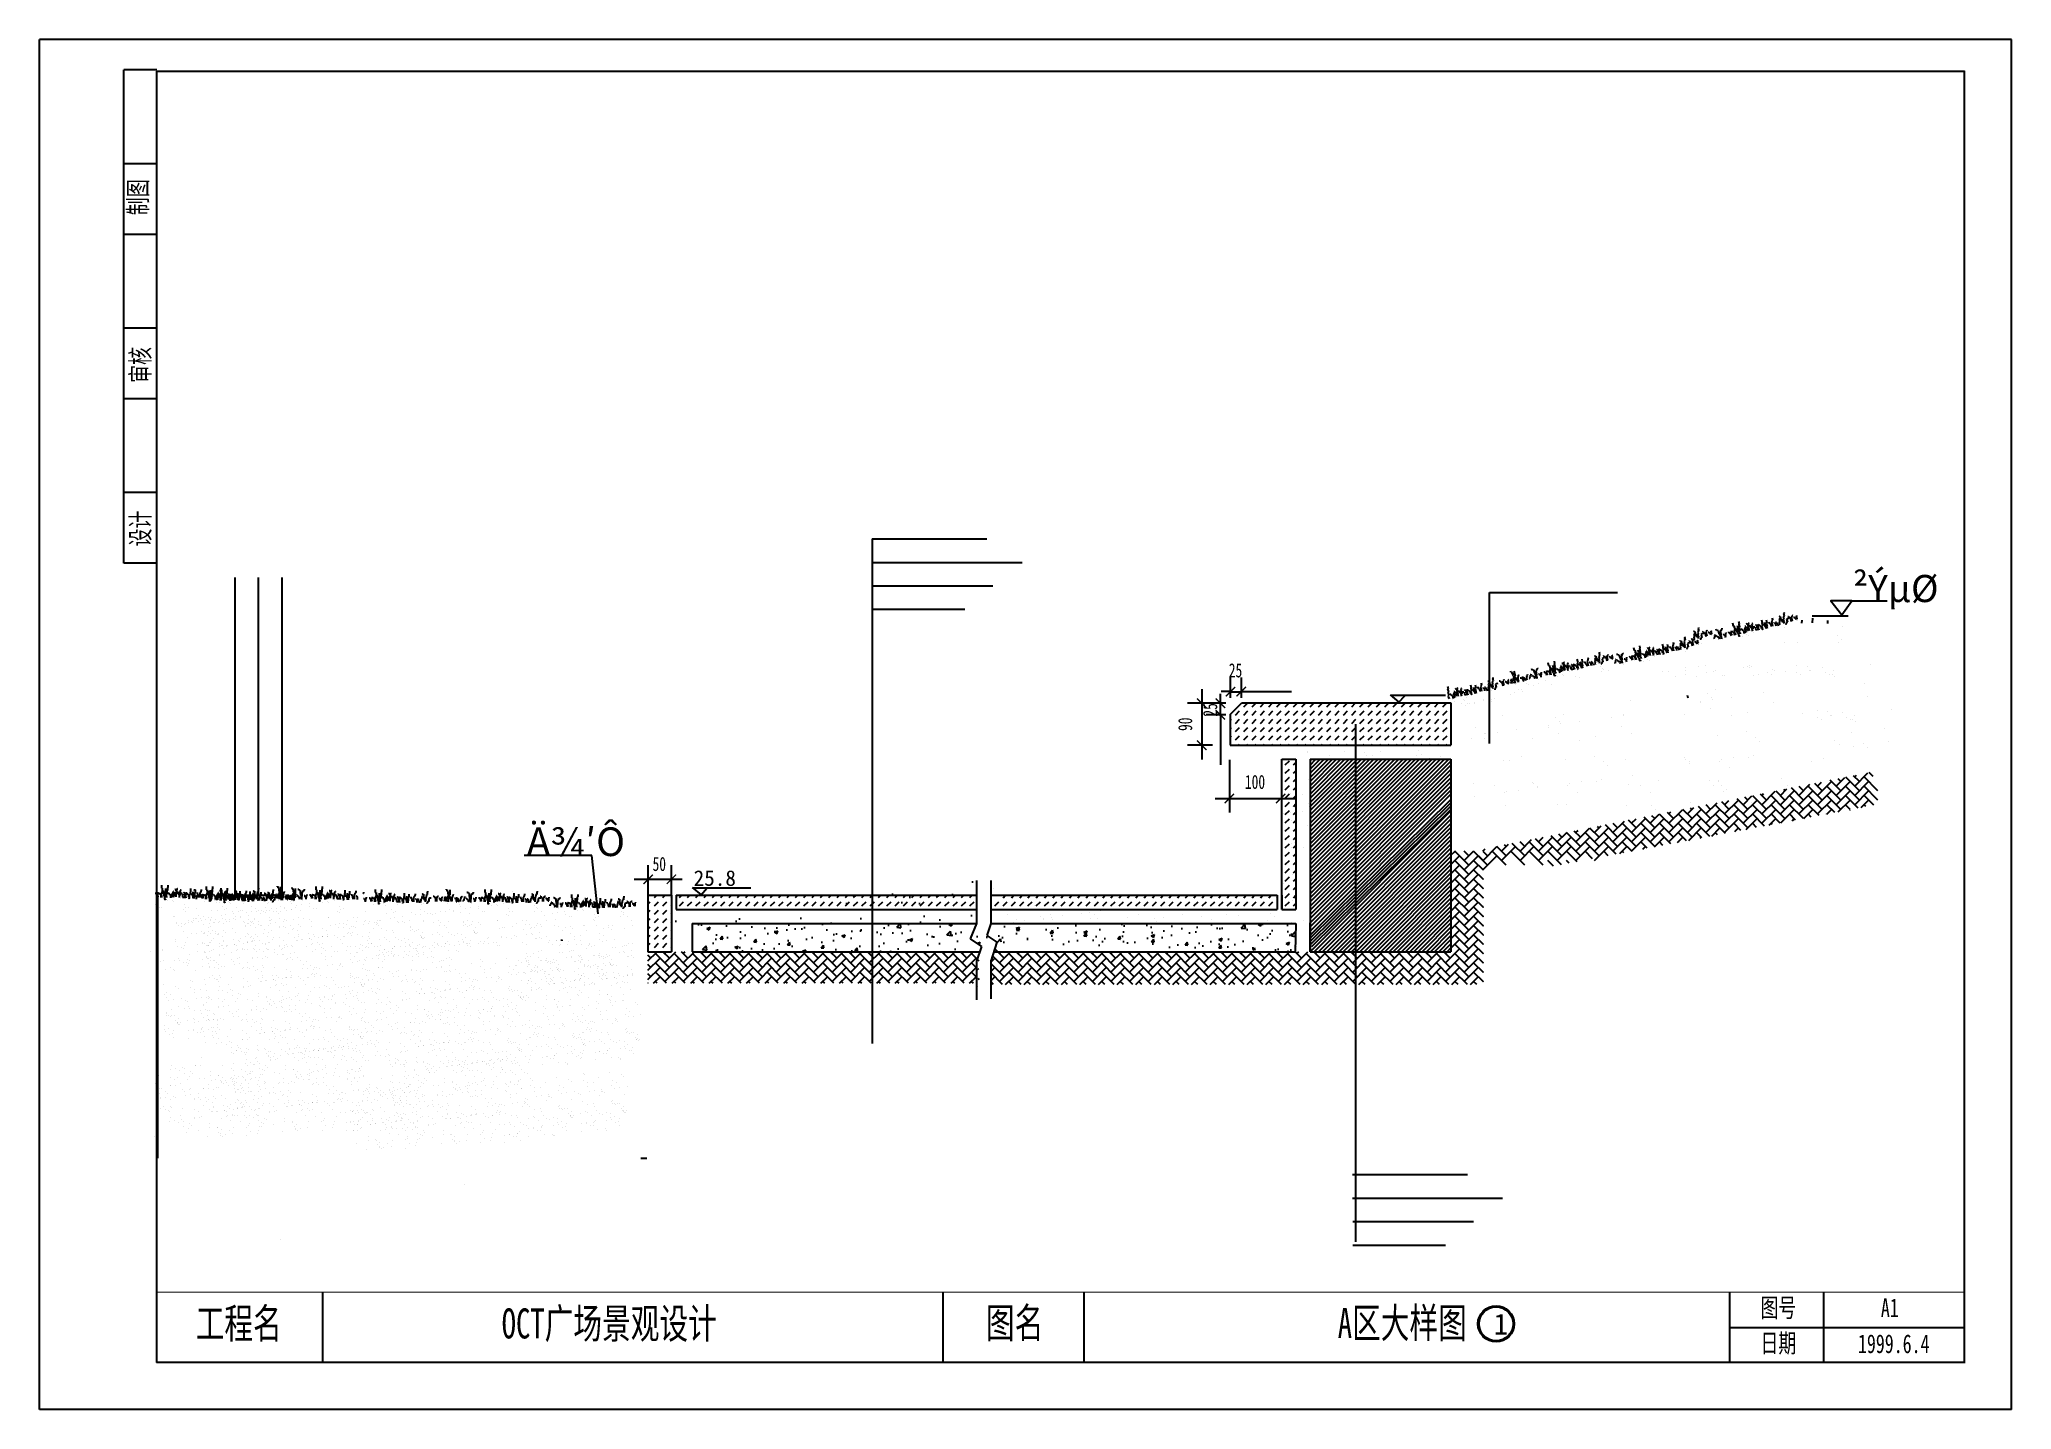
# Model space of a CAD drawing. Extents: x -1292 to 2908, y -1090 to 1828.
import ezdxf

# ---------------------------------------------------------------- set-up
doc = ezdxf.new("R2010")
doc.units = 0
doc.header["$MEASUREMENT"] = 0
doc.layers.get('0').update_dxf_attribs({"linetype": 'CONTINUOUS'})
doc.layers.get('DEFPOINTS').update_dxf_attribs({"linetype": 'CONTINUOUS'})
for name, color, linetype in [('STAIR', 140, 'CONTINUOUS'), ('TEXT', 41, 'CONTINUOUS'), ('TK', 1, 'CONTINUOUS'), ('TREE', 3, 'CONTINUOUS')]:
    doc.layers.add(name, color=color, linetype=linetype)
doc.styles.add('HZ', font='simplex.shx', dxfattribs={"width": 0.7, "bigfont": 'hztxt.shx'})
doc.styles.get("Standard").update_dxf_attribs({"font": 'simsun.ttf'})
doc.styles.add('STYLE1', font='simsun.ttf', dxfattribs={"width": 0.7})
doc.styles.add('XREF1$0$STYLE3', font='simsun.ttf', dxfattribs={"width": 0.7})
doc.dimstyles.new('STANDARD-1', dxfattribs={"dimscale": 0, "dimtxt": 450, "dimasz": 300, "dimexe": 300, "dimexo": 300, "dimgap": 200, "dimtad": 1, "dimdec": 0, "dimzin": 0, "dimtxsty": 'HZ', "dimcen": 300, "dimdle": 300, "dimclrd": 40, "dimclre": 40, "dimclrt": 41, "dimazin": 3, "dimtfac": 1, "dimtdec": 0, "dimtofl": 0, "dimtmove": 0, "dimatfit": 3, "dimtvp": 1.5, "dimtolj": 1, "dimtzin": 0})

msp = doc.modelspace()

# ---------------------------------------------------------------- texts
for s, height, p in [('²ÝμØ', 57.92, (2570.1, 629.5)), ('Ä¾′Ô', 61.27, (-254.6, 88.6))]:
    msp.add_text(s, height=height).set_placement(p)
at = {"color": 41, "linetype": 'BYBLOCK', "char_height": 30, "attachment_point": 5, "style": 'XREF1$0$STYLE3'}
for s, insert in [('\\A1;25', (1255.2, 483.9)), ('\\A1;100', (1296.7, 246.3)), ('\\A1;50', (28, 71.6))]:
    msp.add_mtext(s, dxfattribs=dict(at, insert=insert))
at = {"color": 40, "linetype": 'BYBLOCK', "insert": (1201.4, 399.9), "char_height": 30, "attachment_point": 5, "rotation": 90, "style": 'XREF1$0$STYLE3'}
msp.add_mtext('\\A1;25', dxfattribs=at)
at = {"attachment_point": 1}
for s, insert, char_height, width in [('\\fá￥êé|b0|i0|c134|p49;', (-276, 214.5), 15, 231.178), ('\\fËÎìå|b0|i0|c134|p2;', (-282.4, 182.4), 33.086, 205.492), ('\\fËÎìå|b0|i0|c134|p2;', (-267.7, 151.9), 33.086, 163.873)]:
    msp.add_mtext(s, dxfattribs=dict(at, insert=insert, char_height=char_height, width=width))
at = {"layer": 'TEXT', "linetype": 'CONTINUOUS', "style": 'STYLE1', "width": 0.7}
for s, p in [('制图', (-1062.5, 1453.4)), ('审核', (-1057.3, 1096.3)), ('设计', (-1057.3, 747.9))]:
    msp.add_text(s, height=40, rotation=90, dxfattribs=at).set_placement(p)
at = {"layer": 'TEXT', "linetype": 'CONTINUOUS'}
msp.add_text('25.8', height=33.09, dxfattribs=at).set_placement((101.2, 25.2))
at = {"layer": 'TK', "linetype": 'CONTINUOUS', "style": 'STYLE1', "width": 0.7}
for s, height, p in [('工程名', 64, (-959.3, -938.7)), ('OCT广场景观设计', 64, (-307.6, -938.7)), ('图名', 64, (723.8, -937.5)), ('A区大样图', 64, (1472.9, -937.5)), ('图号', 40, (2373.1, -893.3)), ('日期', 40, (2373.1, -968.6))]:
    msp.add_text(s, height=height, dxfattribs=at).set_placement(p)
at = {"layer": 'TK', "linetype": 'CONTINUOUS', "width": 0.7}
for s, p in [('A1', (2629.6, -893.3)), ('1999.6.4', (2580.8, -969.9))]:
    msp.add_text(s, height=40, dxfattribs=at).set_placement(p)
at = {"layer": 'TK', "linetype": 'CONTINUOUS'}
msp.add_text('1', height=44.9, dxfattribs=at).set_placement((1805.1, -930.6))

# ---------------------------------------------------------------- blocks, each defined once
blk = doc.blocks.new('_ARCHTICK')
at = {"color": 0, "linetype": 'BYBLOCK', "const_width": 0.15}
blk.add_lwpolyline([(-0.5, -0.5), (0.5, 0.5)], dxfattribs=at)
blk = doc.blocks.new('*D0')
at = {"color": 40, "linetype": 'BYBLOCK'}
for p, q in [((1183.2, 444), (1183.2, 294.6)), ((1206.2, 414), (1153.2, 414)), ((1206.2, 324.6), (1153.2, 324.6))]:
    blk.add_line(p, q, dxfattribs=at)
at = {"layer": 'DEFPOINTS', "color": 0, "linetype": 'BYBLOCK'}
for p in [(1236.2, 414), (1183.2, 324.6), (1236.2, 324.6)]:
    blk.add_point(p, dxfattribs=at)
at = {"color": 40, "linetype": 'BYBLOCK', "xscale": 20, "yscale": 20, "zscale": 20}
for p, rotation in [((1183.2, 414), 90), ((1183.2, 324.6), 270)]:
    blk.add_blockref('_ARCHTICK', p, dxfattribs=dict(at, rotation=rotation))
at = {"color": 41, "linetype": 'BYBLOCK', "insert": (1148.2, 369.3), "char_height": 30, "attachment_point": 5, "rotation": 90, "style": 'XREF1$0$STYLE3'}
blk.add_mtext('\\A1;90', dxfattribs=at)

# ---------------------------------------------------------------- dimensions: what is measured, and where the dimension line sits
at = {"layer": 'TEXT', "linetype": 'CONTINUOUS'}
dim = msp.add_linear_dim(base=(1183.2, 324.6), p1=(1236.2, 414), p2=(1236.2, 324.6), angle=90, text='90', dimstyle='STANDARD-1', override={"dimscale": 1, "dimtxt": 30, "dimasz": 20, "dimexe": 30, "dimexo": 30, "dimgap": 20, "dimtxsty": 'XREF1$0$STYLE3', "dimblk1": 'ARCHTICK', "dimblk2": 'ARCHTICK', "dimsah": 1, "dimcen": 30, "dimdle": 30}, dxfattribs=at)
dim.commit()
dim.dimension.update_dxf_attribs({"geometry": '*D0', "text_midpoint": (1148.2, 369.3)})

# ---------------------------------------------------------------- hatches: boundary and pattern name
at = {"layer": 'STAIR'}
h = msp.add_hatch(dxfattribs=at)
h.set_pattern_fill('DASH', color=256, scale=100, angle=45, style=0)
h.paths.add_polyline_path([(1243.9, 390), (1268.9, 415), (1713.9, 415), (1713.9, 325), (1243.9, 325)])
h = msp.add_hatch(dxfattribs=at)
h.set_pattern_fill('DASH', color=256, scale=100, angle=45, style=0)
h.paths.add_polyline_path([(703.9, 5), (703.9, -25), (63.9, -25), (63.9, 5)])
h = msp.add_hatch(dxfattribs=at)
h.set_pattern_fill('AR-HBONE', color=256, scale=3.5, style=0)
edge = h.paths.add_edge_path()
edge.add_line((3.9, -115), (3.9, -182.2))
edge.add_line((53.9, -115), (98.3, -115))
edge.add_line((98.3, -115), (710.6, -115))
edge.add_line((3.9, -115), (53.9, -115))
edge.add_line((3.9, -182.2), (710.3, -182.2))
edge.add_line((703.9, -135), (703.9, -217.4))
at = {"layer": 'TEXT', "linetype": 'CONTINUOUS'}
h = msp.add_hatch(dxfattribs=at)
h.set_pattern_fill('DASH', color=256, scale=100, angle=45, style=0)
h.paths.add_polyline_path([(53.9, 5), (53.9, -115), (3.9, -115), (3.9, 5)])
h = msp.add_hatch(dxfattribs=at)
h.set_pattern_fill('AR-CONC', color=256, scale=10, style=0)
edge = h.paths.add_edge_path()
edge.add_line((98.3, -115), (710.6, -115))
edge.add_line((98.3, -55), (98.3, -115))
edge.add_line((98.3, -55), (703.9, -55))
edge.add_line((690.1, -87.8), (714.3, -103.9))
edge.add_line((703.9, -55), (690.1, -87.8))
h = msp.add_hatch(dxfattribs=at)
h.set_pattern_fill('AR-CONC', color=256, scale=10, style=0)
edge = h.paths.add_edge_path()
edge.add_line((740.2, -115), (1382.5, -115))
edge.add_line((746.6, -94.7), (733.9, -135))
edge.add_line((725.3, -80.9), (746.6, -94.7))
edge.add_line((733.9, -55), (725.3, -80.9))
edge.add_line((733.9, -55), (1383.9, -55))
edge.add_line((1383.9, -55), (1382.5, -115))
at = {"layer": 'TK', "linetype": 'CONTINUOUS'}
h = msp.add_hatch(color=256, dxfattribs=at)
edge = h.paths.add_edge_path(flags=16)
edge.add_arc((1810.1, -907.6), 36.2, 0, 360)
edge = h.paths.add_edge_path()
edge.add_arc((1810.1, -907.6), 38.6, 0, 360)
at = {"layer": 'TREE', "linetype": 'CONTINUOUS'}
h = msp.add_hatch(dxfattribs=at)
h.set_pattern_fill('AR-SAND', color=256, scale=50, style=0)
edge = h.paths.add_edge_path()
edge.add_line((53.9, 5), (63.9, 5))
edge.add_line((53.9, 5), (53.9, -115))
edge.add_line((63.9, 5), (63.9, -25))
edge.add_line((63.9, -25), (703.9, -25))
edge.add_line((703.9, 36.6), (703.9, -55))
edge.add_line((98.3, -55), (703.9, -55))
edge.add_line((98.3, -55), (98.3, -115))
edge.add_line((53.9, -115), (98.3, -115))
h = msp.add_hatch(dxfattribs=at)
h.set_pattern_fill('AR-SAND', color=256, scale=50, style=0)
edge = h.paths.add_edge_path()
edge.add_line((53.9, 5), (63.9, 5))
edge.add_line((53.9, 5), (53.9, -115))
edge.add_line((63.9, 5), (63.9, -25))
edge.add_line((63.9, -25), (703.9, -25))
edge.add_line((98.3, -55), (98.3, -115))
edge.add_line((53.9, -115), (98.3, -115))
edge.add_line((98.3, -55), (703.9, -55))
edge.add_line((703.9, 36.6), (703.9, -55))

# ---------------------------------------------------------------- linework, layer by layer
at = {"color": 40, "linetype": 'BYBLOCK'}
for p, q in [((2568, 631.9), (2643.3, 631.9)), ((2483.1, 600.4), (2560.1, 600.4)), ((1244.4, 425.8), (1244.4, 468.8)), ((1267.6, 425.8), (1267.6, 468.8)), ((1222.9, 414), (1222.9, 434)), ((1244.4, 438.8), (1224.4, 438.8)), ((1267.6, 438.8), (1374.1, 438.8)), ((1584.6, 431.8), (1603.3, 416.2)), ((1585.2, 431.2), (1702.7, 431.2)), ((1603.3, 416.2), (1615.8, 429.9)), ((1234.3, 414), (1192.9, 414)), ((1234.3, 389.2), (1192.9, 389.2)), ((1222.8, 414.6), (1222.8, 386.9)), ((1222.9, 389.2), (1222.9, 282.7)), ((1242.1, 293.6), (1242.1, 181.3)), ((1212.1, 211.3), (1381.2, 211.3)), ((4.3, 5), (4.3, 69.3)), ((53.9, 5), (53.9, 69.3)), ((-25.7, 39.3), (53.9, 39.3)), ((53.9, 39.3), (76.4, 39.3)), ((98.2, 21.8), (116.9, 6.2)), ((98.8, 21.2), (216.3, 21.2)), ((116.9, 6.2), (129.4, 20))]:
    msp.add_line(p, q, dxfattribs=at)
at = {"color": 41, "linetype": 'BYBLOCK'}
for p, q in [((-115.7, 89.7), (-259.8, 89.7)), ((-102.5, -34.3), (-115.7, 89.7))]:
    msp.add_line(p, q, dxfattribs=at)
for p, q in [((1781.9, 79.2), (1783, 80.2)), ((1781.9, 59.4), (1783, 60.5)), ((-1040.7, 2.4), (-1040.7, -554.4)), ((-875.4, 5), (-775.4, 5)), ((129.4, 20), (130.1, 20.6)), ((1781.9, 39.6), (1783, 40.7)), ((1781.9, 19.8), (1783, 20.9)), ((1781.9, 0), (1783, 1.1)), ((1781.9, -19.8), (1783, -18.7)), ((1781.9, -39.6), (1783, -38.5)), ((766.5, -54.4), (766.5, -54.4)), ((1329.6, -53.5), (1329.6, -53.5)), ((1359.4, -54.1), (1359.4, -54.1)), ((1363.9, -55), (1383.9, -55)), ((1781.9, -59.4), (1783, -58.3)), ((1781.9, -79.2), (1783, -78.1)), ((1385.5, -104.8), (1385.5, -104.8)), ((1781.9, -99), (1783, -97.9)), ((1781.9, -118.8), (1783, -117.7)), ((1781.9, -138.6), (1783, -137.5)), ((1781.9, -158.4), (1783, -157.3)), ((1781.9, -178.2), (1783, -177.1)), ((-835.2, -356.1), (-835.2, -356.1)), ((-11.5, -554.4), (1.6, -554.4)), ((1.6, -554.4), (1.6, -554.4))]:
    msp.add_line(p, q)
at = {"color": 40, "linetype": 'BYBLOCK'}
msp.add_lwpolyline([(2568, 631.9), (2523.2, 631.9), (2546.7, 602.1)], close=True, dxfattribs=at)
msp.add_point((1222.9, 389.2), dxfattribs=at)
at = {"layer": 'DEFPOINTS', "color": 0, "linetype": 'BYBLOCK'}
for p in [(1267.6, 438.8), (1244.4, 395.8), (1264.3, 389.2), (1267.6, 395.8), (1242.1, 323.6), (1351.2, 323.6), (1351.2, 211.3), (53.9, 39.3), (4.3, -25), (53.9, -25)]:
    msp.add_point(p, dxfattribs=at)
at = {"layer": 'STAIR'}
for p, q in [((1413.9, 295), (1713.9, 295)), ((1413.9, 291.4), (1417.5, 295)), ((1413.9, 282.5), (1426.4, 295)), ((1413.9, 273.7), (1435.2, 295)), ((1413.9, 264.9), (1444, 295)), ((1413.9, 256), (1452.9, 295)), ((1413.9, 247.2), (1461.7, 295)), ((1413.9, 238.3), (1470.6, 295)), ((1413.9, 229.5), (1479.4, 295)), ((1413.9, 220.7), (1488.2, 295)), ((1413.9, 211.8), (1497.1, 295)), ((1413.9, 203), (1505.9, 295)), ((1413.9, 194.1), (1514.8, 295)), ((1413.9, 185.3), (1523.6, 295)), ((1413.9, 176.5), (1532.4, 295)), ((1413.9, 167.6), (1541.3, 295)), ((1413.9, 158.8), (1550.1, 295)), ((1413.9, 149.9), (1558.9, 295)), ((1413.9, 141.1), (1567.8, 295)), ((1413.9, 132.3), (1576.6, 295)), ((1413.9, 123.4), (1585.5, 295)), ((1413.9, 114.6), (1594.3, 295)), ((1413.9, 105.8), (1603.1, 295)), ((1413.9, 96.9), (1612, 295)), ((1413.9, 88.1), (1620.8, 295)), ((1413.9, 79.2), (1629.7, 295)), ((1413.9, 70.4), (1638.5, 295)), ((1413.9, 61.6), (1647.3, 295)), ((1413.9, 52.7), (1656.2, 295)), ((1413.9, 43.9), (1665, 295)), ((1413.9, 35), (1673.9, 295)), ((1413.9, 26.2), (1682.7, 295)), ((1413.9, 17.4), (1691.5, 295)), ((1413.9, 8.5), (1700.4, 295)), ((1413.9, -0.3), (1709.2, 295)), ((1467, 295.3), (1467, 295.3)), ((1560.5, 295.5), (1560.5, 295.5)), ((1652.5, 295.2), (1652.5, 295.2)), ((1653.9, 295.7), (1653.9, 295.7)), ((1361.2, 282.8), (1370, 291.7)), ((1361.2, 265.2), (1370, 274)), ((1361.2, 247.5), (1370, 256.3)), ((1369.5, 258), (1369.5, 258)), ((1378.9, 282.8), (1383.9, 287.9)), ((1378.9, 265.2), (1383.9, 270.2)), ((1378.9, 247.5), (1383.9, 252.5)), ((1413.9, -9.2), (1713.9, 290.8)), ((1413.9, -18), (1713.9, 282)), ((1413.9, -26.8), (1713.9, 273.2)), ((1413.9, -35.7), (1713.9, 264.3)), ((1413.9, -44.5), (1713.9, 255.5)), ((2534.3, 237.6), (2552.7, 256.1)), ((2544.2, 247.5), (2538.4, 253.2)), ((2583.8, 227.7), (2555, 256.5)), ((2583.8, 247.5), (2571.5, 259.8)), ((2573.9, 237.6), (2602.1, 265.9)), ((2573.9, 257.4), (2577.4, 261)), ((2623.4, 227.7), (2593.7, 257.4)), ((2612.9, 257.9), (2604.5, 266.3)), ((1361.2, 229.8), (1370, 238.6)), ((1361.2, 212.1), (1370, 221)), ((1371.5, 222.9), (1371.5, 222.9)), ((1378.9, 229.8), (1383.9, 234.9)), ((1378.9, 212.1), (1383.9, 217.2)), ((1385.2, 228.1), (1385.2, 228.1)), ((1397.9, 220), (1397.9, 220)), ((1413.9, -53.3), (1713.9, 246.7)), ((1413.9, -62.2), (1713.9, 237.8)), ((1413.9, -71), (1713.9, 229)), ((1413.9, -79.9), (1713.9, 220.1)), ((2346.2, 188.1), (2323.7, 210.6)), ((2336.3, 198), (2355.1, 216.9)), ((2346.2, 207.9), (2340.2, 213.9)), ((2385.8, 188.1), (2356.7, 217.2)), ((2385.8, 207.9), (2373.2, 220.4)), ((2375.9, 198), (2404.5, 226.7)), ((2375.9, 217.8), (2379.8, 221.8)), ((2425.4, 188.1), (2395.7, 217.8)), ((2425.4, 207.9), (2406.3, 227)), ((2415.5, 217.8), (2429.2, 231.6)), ((2415.5, 198), (2445.2, 227.7)), ((2425.4, 227.7), (2422.8, 230.3)), ((2465, 188.1), (2435.3, 217.8)), ((2465, 207.9), (2439.3, 233.6)), ((2455.1, 217.8), (2478.6, 241.4)), ((2455.1, 198), (2484.8, 227.7)), ((2465, 227.7), (2455.8, 236.8)), ((2504.6, 207.9), (2474.9, 237.6)), ((2504.6, 188.1), (2474.9, 217.8)), ((2504.6, 227.7), (2488.9, 243.4)), ((2494.7, 217.8), (2524.4, 247.5)), ((2494.7, 237.6), (2503.3, 246.3)), ((2494.7, 198), (2524.4, 227.7)), ((2544.2, 207.9), (2514.5, 237.6)), ((2544.2, 188.1), (2514.5, 217.8)), ((2544.2, 227.7), (2521.9, 249.9)), ((2534.3, 217.8), (2564, 247.5)), ((2534.3, 198), (2564, 227.7)), ((2583.8, 207.9), (2554.1, 237.6)), ((2581.2, 190.7), (2554.1, 217.8)), ((2573.9, 217.8), (2603.6, 247.5)), ((2573.9, 198), (2603.6, 227.7)), ((2623.4, 207.9), (2593.7, 237.6)), ((2614.4, 197), (2593.7, 217.8)), ((1357.2, 178.7), (1357.2, 178.7)), ((1361.2, 194.5), (1370, 203.3)), ((1361.2, 176.8), (1370, 185.6)), ((1372.8, 180.7), (1372.8, 180.7)), ((1378.9, 194.5), (1383.9, 199.5)), ((1378.9, 176.8), (1383.9, 181.8)), ((1397.2, 183.9), (1397.2, 183.9)), ((1412.1, 194.7), (1412.1, 194.7)), ((1413.9, -93.2), (1713.9, 202.1)), ((1413.9, -100.2), (1713.9, 195.1)), ((1414.1, -115), (1713.9, 184.8)), ((1415.4, -84.7), (1713.3, 208.6)), ((1417.4, -103.8), (1713.9, 188.1)), ((1423, -115), (1713.9, 175.9)), ((2098.7, 138.6), (2128.4, 168.3)), ((2148.2, 148.5), (2125.4, 171.3)), ((2138.3, 158.4), (2157.5, 177.6)), ((2138.3, 138.6), (2168, 168.3)), ((2148.2, 168.3), (2141.9, 174.5)), ((2187.8, 148.5), (2158.5, 177.8)), ((2187.8, 168.3), (2175, 181.1)), ((2177.9, 158.4), (2206.9, 187.4)), ((2177.9, 178.2), (2182.2, 182.5)), ((2177.9, 138.6), (2207.6, 168.3)), ((2227.4, 148.5), (2197.7, 178.2)), ((2227.4, 168.3), (2208, 187.7)), ((2217.5, 178.2), (2231.6, 192.3)), ((2217.5, 158.4), (2247.2, 188.1)), ((2217.5, 138.6), (2247.2, 168.3)), ((2227.4, 188.1), (2224.5, 190.9)), ((2267, 148.5), (2237.3, 178.2)), ((2267, 168.3), (2241.1, 194.2)), ((2257.1, 178.2), (2281, 202.1)), ((2257.1, 158.4), (2286.8, 188.1)), ((2257.1, 138.6), (2286.8, 168.3)), ((2267, 188.1), (2257.6, 197.5)), ((2306.6, 168.3), (2276.9, 198)), ((2306.6, 148.5), (2276.9, 178.2)), ((2306.6, 188.1), (2290.6, 204)), ((2296.7, 178.2), (2326.4, 207.9)), ((2296.7, 198), (2305.7, 207)), ((2296.7, 158.4), (2326.4, 188.1)), ((2296.7, 138.6), (2326.4, 168.3)), ((2346.2, 168.3), (2316.5, 198)), ((2346.2, 148.5), (2316.5, 178.2)), ((2336.3, 178.2), (2366, 207.9)), ((2336.3, 158.4), (2366, 188.1)), ((2343, 145.3), (2366, 168.3)), ((2385.8, 168.3), (2356.1, 198)), ((2381.6, 152.6), (2356.1, 178.2)), ((2375.9, 178.2), (2405.6, 207.9)), ((2375.9, 158.4), (2405.6, 188.1)), ((2391.9, 154.6), (2405.6, 168.3)), ((2425.4, 168.3), (2395.7, 198)), ((2414.9, 159), (2395.7, 178.2)), ((2415.5, 178.2), (2445.2, 207.9)), ((2416.4, 159.3), (2445.2, 188.1)), ((2464.8, 168.5), (2435.3, 198)), ((2448.1, 165.3), (2435.3, 178.2)), ((2440.8, 163.9), (2445.2, 168.3)), ((2455.1, 178.2), (2484.8, 207.9)), ((2465.3, 168.6), (2484.8, 188.1)), ((2498, 174.8), (2474.9, 198)), ((2481.4, 171.7), (2474.9, 178.2)), ((2494.7, 178.2), (2524.4, 207.9)), ((2514.2, 177.9), (2524.4, 188.1)), ((2531.3, 181.2), (2514.5, 198)), ((2514.7, 178), (2514.5, 178.2)), ((2538.7, 182.6), (2564, 207.9)), ((2564.5, 187.5), (2554.1, 198)), ((2563.1, 187.2), (2564, 188.1)), ((2587.6, 191.9), (2603.6, 207.9)), ((2597.8, 193.9), (2593.7, 198)), ((1361.2, 159.1), (1370, 167.9)), ((1361.2, 141.4), (1370, 150.3)), ((1361.2, 123.7), (1370, 132.6)), ((1373.4, 165.1), (1373.4, 165.1)), ((1378.9, 159.1), (1383.9, 164.1)), ((1378.9, 141.4), (1383.9, 146.5)), ((1378.9, 123.7), (1383.9, 128.8)), ((1431.8, -115), (1713.9, 167.1)), ((1440.6, -115), (1713.9, 158.3)), ((1449.5, -115), (1713.9, 149.4)), ((1458.3, -115), (1713.9, 140.6)), ((1467.1, -115), (1713.9, 131.7)), ((1900.7, 99), (1930.4, 128.7)), ((1900.7, 118.8), (1910.5, 128.6)), ((1950.2, 108.9), (1927.2, 131.9)), ((1940.3, 118.8), (1959.9, 138.4)), ((1940.3, 99), (1970, 128.7)), ((1950.2, 128.7), (1943.7, 135.2)), ((1989.8, 108.9), (1960.2, 138.5)), ((1989.8, 128.7), (1976.7, 141.8)), ((1979.9, 118.8), (2009.3, 148.2)), ((1979.9, 138.6), (1984.6, 143.3)), ((1979.9, 99), (2009.6, 128.7)), ((2029.4, 108.9), (1999.7, 138.6)), ((2029.4, 128.7), (2009.8, 148.3)), ((2019.5, 138.6), (2034, 153.1)), ((2019.5, 118.8), (2049.2, 148.5)), ((2019.5, 99), (2049.2, 128.7)), ((2029.4, 148.5), (2026.3, 151.6)), ((2069, 108.9), (2039.3, 138.6)), ((2069, 128.7), (2042.8, 154.9)), ((2059.1, 138.6), (2083.4, 162.9)), ((2059.1, 118.8), (2088.8, 148.5)), ((2059.1, 99), (2088.8, 128.7)), ((2069, 148.5), (2059.3, 158.2)), ((2108.6, 128.7), (2078.9, 158.4)), ((2108.6, 108.9), (2078.9, 138.6)), ((2108.6, 148.5), (2092.4, 164.7)), ((2098.7, 158.4), (2108.1, 167.8)), ((2098.7, 118.8), (2128.4, 148.5)), ((2098.7, 99), (2128.4, 128.7)), ((2148.2, 128.7), (2118.5, 158.4)), ((2148.2, 108.9), (2118.5, 138.6)), ((2138.3, 118.8), (2168, 148.5)), ((2147.3, 108), (2168, 128.7)), ((2187.8, 128.7), (2158.1, 158.4)), ((2182.1, 114.6), (2158.1, 138.6)), ((2177.9, 118.8), (2207.6, 148.5)), ((2196.2, 117.3), (2207.6, 128.7)), ((2227.4, 128.7), (2197.7, 158.4)), ((2215.3, 121), (2197.7, 138.6)), ((2220.7, 122), (2247.2, 148.5)), ((2265.2, 130.5), (2237.3, 158.4)), ((2248.6, 127.3), (2237.3, 138.6)), ((2245.1, 126.6), (2247.2, 128.7)), ((2269.6, 131.3), (2286.8, 148.5)), ((2298.5, 136.8), (2276.9, 158.4)), ((2281.8, 133.6), (2276.9, 138.6)), ((2331.7, 143.1), (2316.5, 158.4)), ((2318.5, 140.6), (2326.4, 148.5)), ((2365, 149.5), (2356.1, 158.4)), ((2398.3, 155.8), (2395.7, 158.4)), ((1361.2, 106.1), (1370, 114.9)), ((1361.2, 88.4), (1370, 97.2)), ((1374.2, 115.7), (1374.2, 115.7)), ((1375.3, 107.2), (1375.3, 107.2)), ((1378.9, 106.1), (1383.9, 111.1)), ((1378.9, 88.4), (1383.9, 93.4)), ((1381.4, 116.9), (1381.4, 116.9)), ((1384.8, 104.6), (1384.8, 104.6)), ((1476, -115), (1713.9, 122.9)), ((1484.8, -115), (1713.9, 114.1)), ((1493.7, -115), (1713.9, 105.2)), ((1502.5, -115), (1713.9, 96.4)), ((1511.3, -115), (1713.9, 87.6)), ((1713.9, 90.4), (1722.7, 99.2)), ((1713.9, 70.6), (1732.4, 89.1)), ((1752.2, 69.3), (1722.5, 99)), ((1752.2, 69.3), (1722.5, 99)), ((1752.2, 89.1), (1742.1, 99.2)), ((1742.3, 99), (1742.5, 99.2)), ((1742.3, 79.2), (1762.3, 99.2)), ((1742.3, 59.4), (1772, 89.1)), ((1783, 78.1), (1762.1, 99)), ((1791.8, 69.3), (1762.1, 99)), ((1781.9, 99), (1782.1, 99.2)), ((1782.1, 99.2), (1787, 104.1)), ((1783, 80.2), (1811.6, 108.9)), ((1791.8, 89.1), (1783, 97.9)), ((1783, 60.5), (1811.6, 89.1)), ((1831.4, 69.3), (1801.7, 99)), ((1831.4, 89.1), (1811.5, 109)), ((1821.5, 99), (1836.4, 113.9)), ((1821.5, 79.2), (1851.2, 108.9)), ((1831.4, 108.9), (1828, 112.3)), ((1871, 69.3), (1841.3, 99)), ((1871, 89.1), (1844.6, 115.5)), ((1861.1, 99), (1885.8, 123.7)), ((1861.1, 118.8), (1861.1, 118.8)), ((1871, 108.9), (1861.1, 118.8)), ((1861.1, 79.2), (1890.8, 108.9)), ((1910.6, 89.1), (1880.9, 118.8)), ((1910.6, 69.3), (1880.9, 99)), ((1910.6, 108.9), (1894.1, 125.4)), ((1900.7, 79.2), (1930.4, 108.9)), ((1950.2, 89.1), (1920.5, 118.8)), ((1949.3, 70.2), (1920.5, 99)), ((1940.3, 79.2), (1970, 108.9)), ((1989.8, 89.1), (1960.1, 118.8)), ((1982.5, 76.6), (1960.1, 99)), ((1979.9, 79.2), (2009.6, 108.9)), ((2029.4, 89.1), (1999.7, 118.8)), ((2015.8, 82.9), (1999.7, 99)), ((2019.5, 79.2), (2049.2, 108.9)), ((2065.7, 92.4), (2039.3, 118.8)), ((2049, 89.3), (2039.3, 99)), ((2073.9, 94), (2088.8, 108.9)), ((2098.9, 98.8), (2078.9, 118.8)), ((2082.3, 95.6), (2078.9, 99)), ((2132.2, 105.1), (2118.5, 118.8)), ((2122.8, 103.3), (2128.4, 108.9)), ((2165.4, 111.4), (2158.1, 118.8)), ((2198.7, 117.8), (2197.7, 118.8)), ((1361.2, 70.7), (1370, 79.5)), ((1361.2, 53), (1370, 61.9)), ((1361.2, 35.4), (1370, 44.2)), ((1377.2, 49.4), (1377.2, 49.4)), ((1378.9, 70.7), (1383.9, 75.8)), ((1378.9, 53), (1383.9, 58.1)), ((1520.2, -115), (1713.9, 78.7)), ((1529, -115), (1713.9, 69.9)), ((1537.9, -115), (1713.9, 61)), ((1546.7, -115), (1713.9, 52.2)), ((1555.5, -115), (1713.9, 43.4)), ((1713.9, 50.8), (1732.4, 69.3)), ((1713.9, 31), (1732.4, 49.5)), ((1752.2, 49.5), (1722.5, 79.2)), ((1752.2, 29.7), (1722.5, 59.4)), ((1742.3, 39.6), (1772, 69.3)), ((1742.3, 19.8), (1772, 49.5)), ((1783, 58.3), (1762.1, 79.2)), ((1783, 38.5), (1762.1, 59.4)), ((1783, 38.5), (1762.1, 59.4)), ((1932.6, 67.1), (1920.5, 79.2)), ((1965.9, 73.4), (1960.1, 79.2)), ((703.9, 5), (703.9, -25)), ((738.8, 19.6), (738.8, 19.6)), ((760.1, 0), (765.1, 5)), ((777.8, 0), (782.8, 5)), ((795.5, 0), (800.5, 5)), ((813.2, 0), (818.2, 5)), ((830.9, 0), (835.8, 5)), ((848.5, 0), (853.5, 5)), ((866.2, 0), (871.2, 5)), ((883.9, 0), (888.9, 5)), ((901.6, 0), (906.6, 5)), ((919.2, 0), (924.2, 5)), ((936.9, 0), (941.9, 5)), ((954.6, 0), (959.6, 5)), ((972.3, 0), (977.3, 5)), ((989.9, 0), (994.9, 5)), ((1007.6, 0), (1012.6, 5)), ((1025.3, 0), (1030.3, 5)), ((1043, 0), (1048, 5)), ((1060.7, 0), (1065.7, 5)), ((1078.3, 0), (1083.3, 5)), ((1096, 0), (1101, 5)), ((1113.7, 0), (1118.7, 5)), ((1131.4, 0), (1136.4, 5)), ((1149, 0), (1154, 5)), ((1166.7, 0), (1171.7, 5)), ((1184.4, 0), (1189.4, 5)), ((1202.1, 0), (1207.1, 5)), ((1219.8, 0), (1224.8, 5)), ((1237.4, 0), (1242.4, 5)), ((1255.1, 0), (1260.1, 5)), ((1272.8, 0), (1277.8, 5)), ((1290.5, 0), (1295.5, 5)), ((1308.1, 0), (1313.1, 5)), ((1325.8, 0), (1330.8, 5)), ((1343.5, 0), (1343.9, 0.4)), ((1353.9, 5), (1353.9, -25)), ((1358.3, 29.2), (1358.3, 29.2)), ((1361.2, 17.7), (1370, 26.5)), ((1361.2, 0), (1370, 8.8)), ((1364.5, 2.5), (1364.5, 2.5)), ((1378.9, 35.4), (1383.9, 40.4)), ((1378.9, 17.7), (1383.9, 22.7)), ((1378.9, 0), (1383.9, 5)), ((1383.9, 5), (1383.9, -25)), ((1412.5, 30.6), (1412.5, 30.6)), ((1564.4, -115), (1713.9, 34.5)), ((1573.2, -115), (1713.9, 25.7)), ((1582.1, -115), (1713.9, 16.8)), ((1590.9, -115), (1713.9, 8)), ((1713.9, 11.2), (1732.4, 29.7)), ((1713.9, -8.6), (1732.4, 9.9)), ((1752.2, 9.9), (1722.5, 39.6)), ((1752.2, -9.9), (1722.5, 19.8)), ((1752.2, -29.7), (1722.5, 0)), ((1742.3, 0), (1772, 29.7)), ((1742.3, -19.8), (1772, 9.9)), ((1783, 18.7), (1762.1, 39.6)), ((1783, -1.1), (1762.1, 19.8)), ((1783, -20.9), (1762.1, 0)), ((742.5, -17.7), (751.3, -8.8)), ((760.1, -17.7), (769, -8.8)), ((768.7, -35.7), (768.7, -35.7)), ((777.8, -17.7), (786.7, -8.8)), ((795.5, -17.7), (804.3, -8.8)), ((813.2, -17.7), (822, -8.8)), ((828, -16.5), (828, -16.5)), ((830.9, -17.7), (839.7, -8.8)), ((840.3, -41.1), (840.3, -41.1)), ((848.5, -17.7), (857.4, -8.8)), ((862.1, -35.5), (862.1, -35.5)), ((862.9, -41.8), (862.9, -41.8)), ((866.2, -17.7), (875, -8.8)), ((883.9, -17.7), (892.7, -8.8)), ((887.2, -38.5), (887.2, -38.5)), ((901.6, -17.7), (910.4, -8.8)), ((906.5, -15.5), (906.5, -15.5)), ((919.2, -17.7), (928.1, -8.8)), ((928, -33.2), (928, -33.2)), ((936.9, -17.7), (945.8, -8.8)), ((943.6, -31.1), (943.6, -31.1)), ((954.6, -17.7), (963.4, -8.8)), ((955.5, -35.4), (955.5, -35.4)), ((968, -27.9), (968, -27.9)), ((972.3, -17.7), (981.1, -8.8)), ((989.9, -17.7), (998.8, -8.8)), ((1007.6, -17.7), (1016.5, -8.8)), ((1025.3, -17.7), (1034.1, -8.8)), ((1043, -17.7), (1051.8, -8.8)), ((1049, -35.2), (1049, -35.2)), ((1060.7, -17.7), (1069.5, -8.8)), ((1078.3, -17.7), (1087.2, -8.8)), ((1096, -17.7), (1104.9, -8.8)), ((1113.7, -17.7), (1122.5, -8.8)), ((1131.4, -17.7), (1140.2, -8.8)), ((1142.4, -35), (1142.4, -35)), ((1149, -17.7), (1157.9, -8.8)), ((1166.7, -17.7), (1175.6, -8.8)), ((1184.4, -17.7), (1193.2, -8.8)), ((1202.1, -17.7), (1210.9, -8.8)), ((1219.8, -17.7), (1228.6, -8.8)), ((1235.8, -34.9), (1235.8, -34.9)), ((1237.4, -17.7), (1246.3, -8.8)), ((1255.1, -17.7), (1264, -8.8)), ((1272.8, -17.7), (1281.6, -8.8)), ((1290.5, -17.7), (1299.3, -8.8)), ((1308.1, -17.7), (1317, -8.8)), ((1325.8, -17.7), (1334.7, -8.8)), ((1329.2, -34.7), (1329.2, -34.7)), ((1361.2, -17.7), (1370, -8.8)), ((1377.1, -5.5), (1377.1, -5.5)), ((1378.9, -17.7), (1383.9, -12.6)), ((1414.2, -22.1), (1414.2, -22.1)), ((1599.7, -115), (1713.9, -0.8)), ((1608.6, -115), (1713.9, -9.7)), ((1617.4, -115), (1713.9, -18.5)), ((1626.2, -115), (1713.9, -27.3)), ((1635.1, -115), (1713.9, -36.2)), ((1713.9, -28.4), (1732.4, -9.9)), ((1713.9, -48.2), (1732.4, -29.7)), ((1752.2, -49.5), (1722.5, -19.8)), ((1752.2, -69.3), (1722.5, -39.6)), ((1742.3, -39.6), (1772, -9.9)), ((1742.3, -59.4), (1772, -29.7)), ((1783, -40.7), (1762.1, -19.8)), ((1783, -60.5), (1762.1, -39.6)), ((782.1, -52.4), (782.1, -52.4)), ((789.3, -46.1), (789.3, -46.1)), ((806.5, -49.2), (806.5, -49.2)), ((845.9, -46.1), (845.9, -46.1)), ((847.2, -43.8), (847.2, -43.8)), ((866.1, -46.5), (866.1, -46.5)), ((947.1, -43.6), (947.1, -43.6)), ((962.2, -43.7), (962.2, -43.7)), ((1025.6, -42.6), (1025.6, -42.6)), ((1082.2, -44.7), (1082.2, -44.7)), ((1087.7, -49.8), (1087.7, -49.8)), ((1102.3, -43), (1102.3, -43)), ((1643.9, -115), (1713.9, -45)), ((1652.8, -115), (1713.9, -53.9)), ((1661.6, -115), (1713.9, -62.7)), ((1670.4, -115), (1713.9, -71.5)), ((1679.3, -115), (1713.9, -80.4)), ((1713.9, -68), (1732.4, -49.5)), ((1713.9, -87.8), (1732.4, -69.3)), ((1752.2, -89.1), (1722.5, -59.4)), ((1752.2, -108.9), (1722.5, -79.2)), ((1742.3, -79.2), (1772, -49.5)), ((1742.3, -99), (1772, -69.3)), ((1783, -80.2), (1762.1, -59.4)), ((1783, -100), (1762.1, -79.2)), ((762.3, -148.5), (737.5, -123.7)), ((762.3, -128.7), (742.2, -108.6)), ((752.4, -138.6), (775.9, -115)), ((801.9, -148.5), (772.2, -118.8)), ((801.9, -128.7), (788.2, -115)), ((792, -138.6), (815.5, -115)), ((841.5, -148.5), (811.8, -118.8)), ((841.5, -128.7), (827.8, -115)), ((831.6, -138.6), (855.1, -115)), ((881.1, -148.5), (851.4, -118.8)), ((881.1, -128.7), (867.4, -115)), ((871.2, -138.6), (894.7, -115)), ((920.7, -148.5), (891, -118.8)), ((920.7, -128.7), (907, -115)), ((910.8, -138.6), (934.3, -115)), ((960.3, -148.5), (930.6, -118.8)), ((960.3, -128.7), (946.6, -115)), ((950.4, -138.6), (973.9, -115)), ((999.8, -148.5), (970.2, -118.8)), ((999.8, -128.7), (986.2, -115)), ((989.9, -138.6), (1013.5, -115)), ((1039.4, -148.5), (1009.7, -118.8)), ((1039.4, -128.7), (1025.8, -115)), ((1029.5, -138.6), (1053.1, -115)), ((1079, -148.5), (1049.3, -118.8)), ((1079, -128.7), (1065.4, -115)), ((1069.1, -138.6), (1092.7, -115)), ((1118.6, -148.5), (1088.9, -118.8)), ((1118.6, -128.7), (1105, -115)), ((1108.7, -138.6), (1132.3, -115)), ((1158.2, -148.5), (1128.5, -118.8)), ((1158.2, -128.7), (1144.6, -115)), ((1148.3, -138.6), (1171.9, -115)), ((1197.8, -148.5), (1168.1, -118.8)), ((1197.8, -128.7), (1184.2, -115)), ((1187.9, -138.6), (1211.5, -115)), ((1237.4, -148.5), (1207.7, -118.8)), ((1237.4, -128.7), (1223.7, -115)), ((1227.5, -118.8), (1231.3, -115)), ((1227.5, -138.6), (1251.1, -115)), ((1277, -148.5), (1247.3, -118.8)), ((1277, -128.7), (1263.3, -115)), ((1267.1, -118.8), (1270.9, -115)), ((1267.1, -138.6), (1290.7, -115)), ((1316.6, -148.5), (1286.9, -118.8)), ((1316.6, -128.7), (1302.9, -115)), ((1306.7, -118.8), (1310.5, -115)), ((1306.7, -138.6), (1330.3, -115)), ((1356.2, -148.5), (1326.5, -118.8)), ((1356.2, -128.7), (1342.5, -115)), ((1346.3, -118.8), (1350.1, -115)), ((1346.3, -138.6), (1369.9, -115)), ((1395.8, -148.5), (1366.1, -118.8)), ((1395.8, -128.7), (1382.1, -115)), ((1385.9, -118.8), (1389.7, -115)), ((1385.9, -138.6), (1409.5, -115)), ((1435.4, -148.5), (1405.7, -118.8)), ((1435.4, -128.7), (1421.7, -115)), ((1425.5, -118.8), (1429.3, -115)), ((1425.5, -138.6), (1449.1, -115)), ((1475, -148.5), (1445.3, -118.8)), ((1475, -128.7), (1461.3, -115)), ((1465.1, -118.8), (1468.9, -115)), ((1465.1, -138.6), (1488.7, -115)), ((1514.6, -148.5), (1484.9, -118.8)), ((1514.6, -128.7), (1500.9, -115)), ((1504.7, -118.8), (1508.5, -115)), ((1504.7, -138.6), (1528.3, -115)), ((1554.2, -148.5), (1524.5, -118.8)), ((1554.2, -128.7), (1540.5, -115)), ((1544.3, -118.8), (1548.1, -115)), ((1544.3, -138.6), (1567.9, -115)), ((1593.8, -148.5), (1564.1, -118.8)), ((1593.8, -128.7), (1580.1, -115)), ((1583.9, -118.8), (1587.7, -115)), ((1583.9, -138.6), (1607.5, -115)), ((1633.4, -148.5), (1603.7, -118.8)), ((1633.4, -128.7), (1619.7, -115)), ((1623.5, -118.8), (1627.3, -115)), ((1623.5, -138.6), (1647.1, -115)), ((1673, -148.5), (1643.3, -118.8)), ((1673, -128.7), (1659.3, -115)), ((1663.1, -118.8), (1666.9, -115)), ((1663.1, -138.6), (1686.7, -115)), ((1712.6, -148.5), (1682.9, -118.8)), ((1688.1, -115), (1713.9, -89.2)), ((1697, -115), (1713.9, -98.1)), ((1712.6, -128.7), (1698.9, -115)), ((1702.7, -118.8), (1706.5, -115)), ((1705.8, -115), (1713.9, -106.9)), ((1713.9, -107.6), (1732.4, -89.1)), ((1714.3, -127), (1732.4, -108.9)), ((1752.2, -128.7), (1722.5, -99)), ((1752.2, -148.5), (1722.5, -118.8)), ((1742.3, -118.8), (1772, -89.1)), ((1742.3, -138.6), (1772, -108.9)), ((1783, -119.8), (1762.1, -99)), ((1783, -139.6), (1762.1, -118.8)), ((733.9, -137.3), (742.5, -128.7)), ((762.3, -168.3), (733.9, -139.9)), ((733.9, -157.1), (742.5, -148.5)), ((759, -184.9), (733.9, -159.7)), ((752.4, -158.4), (782.1, -128.7)), ((752.4, -178.2), (782.1, -148.5)), ((801.9, -168.3), (772.2, -138.6)), ((798.6, -184.9), (772.2, -158.4)), ((792, -158.4), (821.7, -128.7)), ((792, -178.2), (821.7, -148.5)), ((841.5, -168.3), (811.8, -138.6)), ((838.2, -184.9), (811.8, -158.4)), ((831.6, -158.4), (861.3, -128.7)), ((831.6, -178.2), (861.3, -148.5)), ((881.1, -168.3), (851.4, -138.6)), ((877.8, -184.9), (851.4, -158.4)), ((871.2, -158.4), (900.9, -128.7)), ((871.2, -178.2), (900.9, -148.5)), ((920.7, -168.3), (891, -138.6)), ((917.4, -184.9), (891, -158.4)), ((910.8, -158.4), (940.5, -128.7)), ((910.8, -178.2), (940.5, -148.5)), ((960.3, -168.3), (930.6, -138.6)), ((957, -184.9), (930.6, -158.4)), ((950.4, -158.4), (980, -128.7)), ((950.4, -178.2), (980, -148.5)), ((999.8, -168.3), (970.2, -138.6)), ((996.6, -184.9), (970.2, -158.4)), ((989.9, -158.4), (1019.6, -128.7)), ((989.9, -178.2), (1019.6, -148.5)), ((1039.4, -168.3), (1009.7, -138.6)), ((1036.2, -184.9), (1009.7, -158.4)), ((1029.5, -158.4), (1059.2, -128.7)), ((1029.5, -178.2), (1059.2, -148.5)), ((1079, -168.3), (1049.3, -138.6)), ((1075.8, -184.9), (1049.3, -158.4)), ((1069.1, -158.4), (1098.8, -128.7)), ((1069.1, -178.2), (1098.8, -148.5)), ((1118.6, -168.3), (1088.9, -138.6)), ((1115.4, -184.9), (1088.9, -158.4)), ((1108.7, -158.4), (1138.4, -128.7)), ((1108.7, -178.2), (1138.4, -148.5)), ((1158.2, -168.3), (1128.5, -138.6)), ((1155, -184.9), (1128.5, -158.4)), ((1148.3, -158.4), (1178, -128.7)), ((1148.3, -178.2), (1178, -148.5)), ((1197.8, -168.3), (1168.1, -138.6)), ((1194.6, -184.9), (1168.1, -158.4)), ((1187.9, -158.4), (1217.6, -128.7)), ((1187.9, -178.2), (1217.6, -148.5)), ((1237.4, -168.3), (1207.7, -138.6)), ((1234.2, -184.9), (1207.7, -158.4)), ((1227.5, -158.4), (1257.2, -128.7)), ((1227.5, -178.2), (1257.2, -148.5)), ((1277, -168.3), (1247.3, -138.6)), ((1273.8, -184.9), (1247.3, -158.4)), ((1267.1, -158.4), (1296.8, -128.7)), ((1267.1, -178.2), (1296.8, -148.5)), ((1316.6, -168.3), (1286.9, -138.6)), ((1313.4, -184.9), (1286.9, -158.4)), ((1306.7, -158.4), (1336.4, -128.7)), ((1306.7, -178.2), (1336.4, -148.5)), ((1356.2, -168.3), (1326.5, -138.6)), ((1353, -184.9), (1326.5, -158.4)), ((1346.3, -158.4), (1376, -128.7)), ((1346.3, -178.2), (1376, -148.5)), ((1395.8, -168.3), (1366.1, -138.6)), ((1392.6, -184.9), (1366.1, -158.4)), ((1385.9, -158.4), (1415.6, -128.7)), ((1385.9, -178.2), (1415.6, -148.5)), ((1435.4, -168.3), (1405.7, -138.6)), ((1432.2, -184.9), (1405.7, -158.4)), ((1425.5, -158.4), (1455.2, -128.7)), ((1425.5, -178.2), (1455.2, -148.5)), ((1475, -168.3), (1445.3, -138.6)), ((1471.8, -184.9), (1445.3, -158.4)), ((1465.1, -158.4), (1494.8, -128.7)), ((1465.1, -178.2), (1494.8, -148.5)), ((1514.6, -168.3), (1484.9, -138.6)), ((1511.4, -184.9), (1484.9, -158.4)), ((1504.7, -158.4), (1534.4, -128.7)), ((1504.7, -178.2), (1534.4, -148.5)), ((1554.2, -168.3), (1524.5, -138.6)), ((1551, -184.9), (1524.5, -158.4)), ((1544.3, -158.4), (1574, -128.7)), ((1544.3, -178.2), (1574, -148.5)), ((1593.8, -168.3), (1564.1, -138.6)), ((1590.6, -184.9), (1564.1, -158.4)), ((1583.9, -158.4), (1613.6, -128.7)), ((1583.9, -178.2), (1613.6, -148.5)), ((1633.4, -168.3), (1603.7, -138.6)), ((1630.2, -184.9), (1603.7, -158.4)), ((1623.5, -158.4), (1653.2, -128.7)), ((1623.5, -178.2), (1653.2, -148.5)), ((1673, -168.3), (1643.3, -138.6)), ((1669.8, -184.9), (1643.3, -158.4)), ((1663.1, -158.4), (1692.8, -128.7)), ((1663.1, -178.2), (1692.8, -148.5)), ((1712.6, -168.3), (1682.9, -138.6)), ((1709.4, -184.9), (1682.9, -158.4)), ((1702.7, -138.6), (1714.3, -127)), ((1702.7, -158.4), (1732.4, -128.7)), ((1702.7, -158.4), (1714.6, -146.5)), ((1702.7, -178.2), (1732.4, -148.5)), ((1752.2, -168.3), (1722.5, -138.6)), ((1749, -184.9), (1722.5, -158.4)), ((1742.3, -158.4), (1772, -128.7)), ((1742.3, -178.2), (1772, -148.5)), ((1783, -159.4), (1762.1, -138.6)), ((1783, -179.2), (1762.1, -158.4)), ((733.9, -176.9), (742.5, -168.3)), ((739.2, -184.9), (733.9, -179.5)), ((765.5, -184.9), (782.1, -168.3)), ((778.8, -184.9), (772.2, -178.2)), ((805.1, -184.9), (821.7, -168.3)), ((818.4, -184.9), (811.8, -178.2)), ((844.7, -184.9), (861.3, -168.3)), ((858, -184.9), (851.4, -178.2)), ((884.3, -184.9), (900.9, -168.3)), ((897.6, -184.9), (891, -178.2)), ((923.9, -184.9), (940.5, -168.3)), ((937.2, -184.9), (930.6, -178.2)), ((963.5, -184.9), (980, -168.3)), ((976.8, -184.9), (970.2, -178.2)), ((1003.1, -184.9), (1019.6, -168.3)), ((1016.4, -184.9), (1009.7, -178.2)), ((1042.7, -184.9), (1059.2, -168.3)), ((1056, -184.9), (1049.3, -178.2)), ((1082.3, -184.9), (1098.8, -168.3)), ((1095.6, -184.9), (1088.9, -178.2)), ((1121.9, -184.9), (1138.4, -168.3)), ((1135.2, -184.9), (1128.5, -178.2)), ((1161.5, -184.9), (1178, -168.3)), ((1174.8, -184.9), (1168.1, -178.2)), ((1201.1, -184.9), (1217.6, -168.3)), ((1214.4, -184.9), (1207.7, -178.2)), ((1240.7, -184.9), (1257.2, -168.3)), ((1254, -184.9), (1247.3, -178.2)), ((1280.3, -184.9), (1296.8, -168.3)), ((1293.6, -184.9), (1286.9, -178.2)), ((1319.9, -184.9), (1336.4, -168.3)), ((1333.2, -184.9), (1326.5, -178.2)), ((1359.5, -184.9), (1376, -168.3)), ((1372.8, -184.9), (1366.1, -178.2)), ((1399.1, -184.9), (1415.6, -168.3)), ((1412.4, -184.9), (1405.7, -178.2)), ((1438.7, -184.9), (1455.2, -168.3)), ((1452, -184.9), (1445.3, -178.2)), ((1478.3, -184.9), (1494.8, -168.3)), ((1491.6, -184.9), (1484.9, -178.2)), ((1517.9, -184.9), (1534.4, -168.3)), ((1531.2, -184.9), (1524.5, -178.2)), ((1557.5, -184.9), (1574, -168.3)), ((1570.8, -184.9), (1564.1, -178.2)), ((1597.1, -184.9), (1613.6, -168.3)), ((1610.4, -184.9), (1603.7, -178.2)), ((1636.6, -184.9), (1653.2, -168.3)), ((1650, -184.9), (1643.3, -178.2)), ((1676.2, -184.9), (1692.8, -168.3)), ((1676.2, -184.9), (1692.8, -168.3)), ((1689.6, -184.9), (1682.9, -178.2)), ((1715.8, -184.9), (1732.4, -168.3)), ((1729.2, -184.9), (1722.5, -178.2)), ((1755.4, -184.9), (1772, -168.3)), ((1768.8, -184.9), (1762.1, -178.2))]:
    msp.add_line(p, q, dxfattribs=at)
at = {"layer": 'TEXT', "linetype": 'CONTINUOUS'}
for p, q in [((481.1, 764.1), (725.7, 764.1)), ((481.1, 764.1), (481.1, -310.6)), ((481, 714.1), (800.5, 714.1)), ((481.3, 664.1), (738.4, 664.1)), ((1795.8, 328.5), (1795.8, 649.7)), ((1795.8, 649.7), (2068.8, 649.7)), ((481.3, 614.1), (679, 614.1)), ((1266.5, 437.3), (1245.5, 437.3)), ((1243.9, 390), (1268.9, 415)), ((1243.9, 390), (1243.9, 325)), ((1268.9, 415), (1713.9, 415)), ((1713.9, 415), (1713.9, 325)), ((1510.5, 369.4), (1510.5, -732.9)), ((1243.9, 325), (1713.9, 325)), ((1353.9, 295), (1383.9, 295)), ((1353.9, -25), (1353.9, 295)), ((1383.9, 295), (1383.9, -25)), ((1413.9, 295), (1413.9, -115)), ((1713.9, 295), (1713.9, -115)), ((3.9, 5), (53.9, 5)), ((3.9, 5), (3.9, -115)), ((53.9, 5), (53.9, -115)), ((63.9, 5), (63.9, -25)), ((63.9, 5), (703.9, 5)), ((216.3, 21.2), (223.2, 21.2)), ((703.9, 36.6), (703.9, -55)), ((733.9, 36.6), (733.9, -55)), ((733.9, 5), (1343.9, 5)), ((1343.9, 5), (1343.9, -25)), ((63.9, -25), (703.9, -25)), ((733.9, -25), (1343.9, -25)), ((1343.5, -17.7), (1343.9, -17.3)), ((1353.9, -25), (1383.9, -25)), ((98.3, -55), (703.9, -55)), ((98.3, -55), (98.3, -115)), ((703.9, -55), (690.1, -87.8)), ((733.9, -55), (725.3, -80.9)), ((725.3, -80.9), (746.6, -94.7)), ((733.9, -55), (1383.9, -55)), ((1383.9, -55), (1382.5, -115)), ((1413.9, -115), (1413.9, -53.3)), ((3.9, -115), (53.9, -115)), ((98.3, -115), (710.6, -115)), ((690.1, -87.8), (714.3, -103.9)), ((714.3, -103.9), (703.9, -135)), ((746.6, -94.7), (733.9, -135)), ((740.2, -115), (1382.5, -115)), ((752.4, -118.8), (756.2, -115)), ((792, -118.8), (795.7, -115)), ((831.6, -118.8), (835.3, -115)), ((871.2, -118.8), (874.9, -115)), ((910.8, -118.8), (914.5, -115)), ((950.4, -118.8), (954.1, -115)), ((989.9, -118.8), (993.7, -115)), ((1029.5, -118.8), (1033.3, -115)), ((1069.1, -118.8), (1072.9, -115)), ((1108.7, -118.8), (1112.5, -115)), ((1148.3, -118.8), (1152.1, -115)), ((1187.9, -118.8), (1191.7, -115)), ((1413.9, -115), (1714.1, -115)), ((703.9, -135), (703.9, -217.4)), ((733.9, -135), (733.9, -215.7)), ((1504.5, -589.8), (1749.1, -589.8)), ((1504.5, -639.8), (1824, -639.8)), ((1504.7, -689.8), (1761.8, -689.8)), ((1504.7, -739.8), (1702.4, -739.8))]:
    msp.add_line(p, q, dxfattribs=at)
at = {"layer": 'TK', "linetype": 'CONTINUOUS'}
for p, q in [((2907.9, 1827.7), (-1292.1, 1827.7)), ((-1292.1, -1090.1), (-1292.1, 1827.7)), ((2907.9, -1090.1), (2907.9, 1827.7)), ((-1042.2, 1762.6), (-1112.1, 1762.6)), ((-1112.1, 712.6), (-1112.1, 1762.6)), ((-1042.1, 1759.9), (2807.9, 1759.9)), ((-1042.1, -990.1), (-1042.1, 1759.9)), ((2807.9, -990.1), (2807.9, 1759.9)), ((-1042.2, 1562.6), (-1112.1, 1562.6)), ((-1042.2, 1412.6), (-1112.1, 1412.6)), ((-1042.2, 1212.6), (-1112.1, 1212.6)), ((-1042.2, 1062.6), (-1112.1, 1062.6)), ((-1042.2, 862.6), (-1112.1, 862.6)), ((-1042.2, 712.6), (-1112.1, 712.6)), ((-689.1, -840.1), (-689.1, -990.1)), ((632.9, -990.1), (632.9, -840.1)), ((932.9, -990.1), (932.9, -840.1)), ((2307.9, -990.1), (2307.9, -840.1)), ((2507.9, -990.1), (2507.9, -840.1)), ((2307.9, -915.1), (2807.9, -915.1)), ((2807.9, -990.1), (-1042.1, -990.1)), ((2907.9, -1090.1), (-1292.1, -1090.1))]:
    msp.add_line(p, q, dxfattribs=at)
at = {"layer": 'TK', "linetype": 'CONTINUOUS', "const_width": 2.5}
for points in [[(-1042.1, 1759.9), (-1042.1, -990.1), (2807.9, -990.1), (2807.9, 1759.9), (-1042.1, 1759.9)], [(-1042.1, -840.1), (2807.9, -840.1)]]:
    msp.add_lwpolyline(points, dxfattribs=at)
at = {"layer": 'TK', "linetype": 'CONTINUOUS'}
for radius in [38.6, 36.2]:
    msp.add_circle((1810.1, -907.6), radius, dxfattribs=at)
at = {"layer": 'TREE', "linetype": 'CONTINUOUS'}
for p, q in [((-875.4, 5), (-875.4, 681.8)), ((-825.4, 5), (-825.4, 681.8)), ((-775.4, 5), (-775.4, 681.8)), ((2326.4, 588.1), (2327.6, 583.2)), ((2375.1, 592), (2376.9, 584.7)), ((2385.4, 591.9), (2386.8, 586.2)), ((2398.1, 589), (2397.3, 588.8)), ((2397.3, 588.8), (2397.5, 588)), ((2398.5, 590.8), (2397.7, 590.6)), ((2397.7, 590.6), (2398.1, 589)), ((2398.9, 592.6), (2398.1, 592.4)), ((2398.1, 592.4), (2398.5, 590.8)), ((2398.2, 595.8), (2398.9, 592.6)), ((2412.7, 599.3), (2413.5, 599.5)), ((2414.1, 593.6), (2413.3, 593.4)), ((2413.3, 593.4), (2414.2, 589.4)), ((2414.2, 589.4), (2413.4, 589.2)), ((2413.4, 589.2), (2413.8, 587.6)), ((2413.5, 599.5), (2413.7, 598.7)), ((2413.7, 598.7), (2415.4, 599.1)), ((2415.4, 599.1), (2416.9, 592.6)), ((2416.9, 592.6), (2417.7, 592.8)), ((2417.7, 592.8), (2418.9, 587.9)), ((2418.9, 587.9), (2420.5, 588.3)), ((2420.5, 588.3), (2420.9, 586.7)), ((2422.3, 591.3), (2421.5, 591.1)), ((2421.5, 591.1), (2422.1, 588.7)), ((2422.6, 597.4), (2421.8, 597.2)), ((2421.8, 597.2), (2422.6, 593.9)), ((2422.6, 593.9), (2421.8, 593.8)), ((2421.8, 593.8), (2422.3, 591.3)), ((2423.6, 600.2), (2422, 599.8)), ((2422, 599.8), (2422.6, 597.4)), ((2422.1, 588.7), (2422.9, 588.9)), ((2423.3, 605.2), (2422.5, 605)), ((2422.5, 605), (2423.6, 600.2)), ((2422.7, 607.6), (2423.3, 605.2)), ((2422.9, 588.9), (2423.3, 587.3)), ((2430.4, 593.3), (2428.8, 592.9)), ((2428.8, 592.9), (2430.4, 586.4)), ((2433.5, 594.8), (2430.2, 594.1)), ((2430.2, 594.1), (2430.4, 593.3)), ((2431.3, 598.6), (2432.9, 599)), ((2432.9, 599), (2433.3, 597.4)), ((2433.3, 597.4), (2434.1, 597.6)), ((2434.1, 597.6), (2434.3, 596.8)), ((2434.3, 596.8), (2435.1, 596.9)), ((2435.1, 596.9), (2435.3, 596.1)), ((2435.3, 596.1), (2436.1, 596.3)), ((2436.1, 596.3), (2436.5, 594.7)), ((2436.5, 594.7), (2437.3, 594.9)), ((2437.3, 594.9), (2438.9, 588.4)), ((2439.4, 597.1), (2440.2, 597.3)), ((2441.3, 589), (2439.4, 597.1)), ((2439.8, 598.9), (2440.6, 599.1)), ((2440.2, 597.3), (2439.8, 598.9)), ((2440.4, 599.9), (2441.2, 600.1)), ((2440.6, 599.1), (2440.4, 599.9)), ((2441, 600.9), (2441.8, 601.1)), ((2441.2, 600.1), (2441, 600.9)), ((2441.8, 601.1), (2441.6, 601.9)), ((2443.6, 597.3), (2445.2, 597.7)), ((2445.2, 597.7), (2445.4, 596.8)), ((2445.4, 596.8), (2446.2, 597)), ((2446.2, 597), (2446.8, 594.6)), ((2446.8, 594.6), (2447.6, 594.8)), ((2447.6, 594.8), (2447.8, 594)), ((2447.8, 594), (2448.6, 594.2)), ((2448.6, 594.2), (2449, 592.6)), ((2449.9, 599.6), (2450.7, 599.8)), ((2451.4, 593.2), (2449.9, 599.6)), ((2450.7, 599.8), (2450.5, 600.6)), ((2450.6, 593), (2451.4, 593.2)), ((2461, 591.3), (2460.6, 584.6)), ((2483.7, 594.9), (2483.2, 585)), ((2516, 590.5), (2515.6, 583.9)), ((2201.7, 547.2), (2202.5, 547.4)), ((2202.5, 547.4), (2202.7, 546.6)), ((2202.7, 546.6), (2204.3, 547)), ((2204.3, 547), (2205.9, 540.5)), ((2212.6, 548.1), (2211, 547.7)), ((2211, 547.7), (2211.6, 545.3)), ((2212.3, 553.2), (2211.5, 553)), ((2211.5, 553), (2212.6, 548.1)), ((2211.7, 555.6), (2212.3, 553.2)), ((2220.3, 546.5), (2221.9, 546.9)), ((2221.9, 546.9), (2222.3, 545.3)), ((2226, 551.4), (2226.8, 551.6)), ((2226.8, 551.6), (2227.2, 550)), ((2227.2, 550), (2228, 550.2)), ((2228, 550.2), (2228.8, 547)), ((2228.8, 546.9), (2229.6, 547.1)), ((2229.2, 545.2), (2228.8, 546.9)), ((2229.4, 547.9), (2230.2, 548.1)), ((2229.6, 547.1), (2229.4, 547.9)), ((2230, 548.9), (2230.8, 549.1)), ((2230.2, 548.1), (2230, 548.9)), ((2230.8, 549.1), (2230.6, 549.9)), ((2230.8, 567.1), (2231.7, 567.3)), ((2231.9, 555.4), (2231.1, 555.2)), ((2231.1, 555.2), (2231.9, 552)), ((2231.9, 552), (2231.1, 551.8)), ((2231.1, 551.8), (2231.9, 548.5)), ((2232.2, 561.4), (2231.4, 561.2)), ((2231.4, 561.2), (2232.4, 557.2)), ((2232.4, 557.2), (2231.5, 557)), ((2231.5, 557), (2231.9, 555.4)), ((2231.7, 567.3), (2231.8, 566.5)), ((2231.8, 566.5), (2233.5, 566.9)), ((2233.5, 566.9), (2235, 560.4)), ((2235, 560.4), (2235.8, 560.6)), ((2235.8, 560.6), (2237, 555.7)), ((2237, 555.7), (2238.6, 556.1)), ((2238.6, 556.1), (2239, 554.5)), ((2238.9, 547.6), (2239.7, 547.8)), ((2240.4, 541.1), (2238.9, 547.6)), ((2239, 554.5), (2240.6, 554.9)), ((2239.7, 547.8), (2239.5, 548.6)), ((2240.4, 559.1), (2239.6, 558.9)), ((2239.6, 558.9), (2240.2, 556.5)), ((2240.7, 565.2), (2239.9, 565)), ((2239.9, 565), (2240.7, 561.8)), ((2240.7, 561.8), (2239.9, 561.6)), ((2239.9, 561.6), (2240.4, 559.1)), ((2241.8, 568), (2240.1, 567.6)), ((2240.1, 567.6), (2240.7, 565.2)), ((2240.2, 556.5), (2241, 556.7)), ((2241.4, 573), (2240.6, 572.8)), ((2240.6, 572.8), (2241.8, 568)), ((2240.6, 554.9), (2241.4, 551.7)), ((2240.8, 575.5), (2241.4, 573)), ((2241, 556.7), (2241.4, 555.1)), ((2246, 550.2), (2245.2, 550)), ((2245.2, 550), (2245.4, 549.2)), ((2246.4, 552), (2245.6, 551.8)), ((2245.6, 551.8), (2246, 550.2)), ((2247, 553), (2246.2, 552.8)), ((2246.2, 552.8), (2246.4, 552)), ((2248.5, 554.2), (2246.8, 553.8)), ((2246.8, 553.8), (2247, 553)), ((2248.5, 561.1), (2246.9, 560.7)), ((2246.9, 560.7), (2248.5, 554.2)), ((2251.6, 562.6), (2248.3, 561.9)), ((2248.3, 561.9), (2248.5, 561.1)), ((2249.4, 566.4), (2251, 566.8)), ((2251, 566.8), (2251.4, 565.2)), ((2251.4, 565.2), (2252.2, 565.4)), ((2252.2, 565.4), (2252.4, 564.6)), ((2252.4, 564.6), (2253.2, 564.8)), ((2253.2, 564.8), (2253.4, 563.9)), ((2253.4, 563.9), (2254.2, 564.1)), ((2254.2, 564.1), (2254.6, 562.5)), ((2254.6, 562.5), (2255.4, 562.7)), ((2255.4, 562.7), (2257, 556.3)), ((2257.5, 564.9), (2258.3, 565.1)), ((2259.4, 556.8), (2257.5, 564.9)), ((2257.9, 566.7), (2258.7, 566.9)), ((2258.3, 565.1), (2257.9, 566.7)), ((2258.5, 567.7), (2259.3, 567.9)), ((2258.7, 566.9), (2258.5, 567.7)), ((2259.1, 568.7), (2259.9, 568.9)), ((2259.3, 567.9), (2259.1, 568.7)), ((2259.9, 568.9), (2259.8, 569.7)), ((2261.7, 565.1), (2263.3, 565.5)), ((2263.3, 565.5), (2263.5, 564.6)), ((2263.5, 564.6), (2264.3, 564.8)), ((2264.3, 564.8), (2264.9, 562.4)), ((2264.9, 562.4), (2265.7, 562.6)), ((2265.7, 562.6), (2265.9, 561.8)), ((2265.9, 561.8), (2266.7, 562)), ((2266.7, 562), (2267.1, 560.4)), ((2268, 567.4), (2268.8, 567.6)), ((2269.5, 561), (2268, 567.4)), ((2268.8, 567.6), (2268.6, 568.4)), ((2268.7, 560.8), (2269.5, 561)), ((2275, 552.7), (2274.2, 552.5)), ((2274.2, 552.5), (2274.6, 550.9)), ((2276, 555.5), (2274.4, 555.1)), ((2274.4, 555.1), (2275, 552.7)), ((2276.9, 559.1), (2275.3, 558.8)), ((2275.3, 558.8), (2276, 555.5)), ((2276.7, 560), (2276.9, 559.1)), ((2277.6, 570.4), (2279.2, 570.8)), ((2279.1, 557.1), (2280.7, 557.5)), ((2279.2, 570.8), (2279.4, 570)), ((2279.4, 570), (2281.1, 570.4)), ((2280.7, 557.5), (2281.1, 555.9)), ((2281.1, 570.4), (2281.4, 568.8)), ((2281.1, 555.9), (2281.9, 556.1)), ((2281.4, 568.8), (2283.1, 569.2)), ((2281.9, 556.1), (2282.1, 555.3)), ((2282.1, 555.3), (2283.7, 555.7)), ((2283.1, 569.2), (2284.6, 562.7)), ((2283.7, 555.7), (2283.9, 554.8)), ((2283.9, 554.8), (2284.7, 555)), ((2284.6, 562.7), (2285.4, 562.9)), ((2284.7, 555), (2285.5, 551.8)), ((2285.5, 551.8), (2284.7, 551.6)), ((2284.7, 551.6), (2284.9, 550.8)), ((2285.4, 562.9), (2286.4, 558.8)), ((2286.4, 558.8), (2287.2, 559)), ((2287.2, 559), (2288.3, 554.2)), ((2288.1, 566.1), (2288.9, 566.3)), ((2290, 558), (2288.1, 566.1)), ((2288.3, 554.2), (2289.2, 554.4)), ((2288.7, 567.1), (2289.5, 567.3)), ((2288.9, 566.3), (2288.7, 567.1)), ((2288.9, 569.7), (2289.7, 569.9)), ((2289.5, 567.3), (2288.9, 569.7)), ((2289.2, 557.8), (2290, 558)), ((2290.7, 551.3), (2289.2, 557.8)), ((2289.2, 554.4), (2289.9, 551.2)), ((2289.5, 570.7), (2291.1, 571.1)), ((2289.7, 569.9), (2289.5, 570.7)), ((2291, 571.9), (2291.8, 572.1)), ((2291.1, 571.1), (2291, 571.9)), ((2291.8, 572.1), (2291.4, 573.7)), ((2293.3, 549.6), (2293.3, 549.6)), ((2293.7, 560.6), (2295.3, 561)), ((2295.3, 561), (2295.9, 558.6)), ((2295.9, 558.6), (2297.5, 558.9)), ((2297.5, 558.9), (2298.6, 554.1)), ((2298.7, 560.9), (2299.5, 561.1)), ((2299.5, 557.7), (2298.7, 560.9)), ((2298.7, 557.5), (2299.5, 557.7)), ((2299.1, 555.9), (2298.7, 557.5)), ((2299.1, 562.8), (2299.9, 562.9)), ((2299.5, 561.1), (2299.1, 562.8)), ((2299.9, 562.9), (2299.6, 564.6)), ((2304.6, 564.9), (2307, 565.5)), ((2307, 565.5), (2308, 561.5)), ((2308, 561.5), (2309.6, 561.8)), ((2310.5, 565.5), (2309.6, 565.3)), ((2309.6, 565.3), (2310.8, 560.4)), ((2309.6, 561.8), (2310.6, 557.8)), ((2311.1, 566.5), (2310.3, 566.3)), ((2310.3, 566.3), (2310.5, 565.5)), ((2310.7, 568.1), (2311.1, 566.5)), ((2310.8, 560.4), (2311.6, 560.6)), ((2311.6, 560.6), (2312, 559)), ((2311.9, 566.7), (2313.5, 567)), ((2313.5, 585), (2315, 578.5)), ((2313.5, 567), (2313.7, 566.2)), ((2313.7, 566.2), (2315.3, 566.6)), ((2315, 578.5), (2316.7, 578.9)), ((2315.3, 566.6), (2315.9, 564.2)), ((2315.9, 564.2), (2316.7, 564.4)), ((2316.7, 578.9), (2317.8, 574)), ((2317.6, 568), (2316.7, 567.8)), ((2316.7, 567.8), (2317.9, 563)), ((2316.7, 564.4), (2318.1, 558.7)), ((2318, 569.8), (2317.2, 569.6)), ((2317.2, 569.6), (2317.6, 568)), ((2318.4, 575), (2317.6, 574.9)), ((2317.6, 574.9), (2318.4, 571.6)), ((2318.4, 571.6), (2317.6, 571.4)), ((2317.6, 571.4), (2318, 569.8)), ((2317.8, 574), (2319.4, 574.4)), ((2317.9, 563), (2318.7, 563.2)), ((2318.7, 563.2), (2319.7, 559.1)), ((2319.4, 574.4), (2321, 568)), ((2321, 568), (2322.6, 568.4)), ((2322.6, 568.4), (2323.8, 563.5)), ((2323.3, 579.6), (2324.7, 574)), ((2323.8, 563.5), (2325.4, 563.9)), ((2324.7, 574), (2323.9, 573.8)), ((2323.9, 573.8), (2325.6, 566.5)), ((2325.4, 563.9), (2326.9, 557.4)), ((2325.6, 566.5), (2326.4, 566.7)), ((2326.4, 566.7), (2326.6, 565.9)), ((2327.6, 583.2), (2326.8, 583)), ((2326.8, 583), (2328.3, 576.6)), ((2326.9, 557.4), (2328.5, 557.8)), ((2328.3, 576.6), (2327.5, 576.4)), ((2327.5, 576.4), (2329.1, 569.9)), ((2328.1, 556), (2327.5, 558.4)), ((2328.6, 568.1), (2327.8, 567.9)), ((2327.8, 567.9), (2328.8, 563.9)), ((2328.7, 557), (2327.9, 556.8)), ((2327.9, 556.8), (2328.1, 556)), ((2329.1, 569.9), (2328.3, 569.7)), ((2328.3, 569.7), (2328.6, 568.1)), ((2328.5, 557.8), (2328.7, 557)), ((2328.8, 563.9), (2329.6, 564.1)), ((2329.6, 564.1), (2330.2, 561.6)), ((2331.9, 572.3), (2332.7, 572.5)), ((2332.7, 572.5), (2333.3, 570.1)), ((2333.3, 570.1), (2335.7, 570.6)), ((2334.3, 555.9), (2334.3, 555.9)), ((2335.7, 570.6), (2336.1, 569)), ((2336.1, 569), (2336.9, 569.2)), ((2336.9, 569.2), (2338.5, 562.8)), ((2340.2, 573.4), (2339.4, 573.2)), ((2339.4, 573.2), (2341.1, 566)), ((2340.8, 574.4), (2340, 574.2)), ((2340, 574.2), (2340.2, 573.4)), ((2341.1, 566), (2340.3, 565.8)), ((2340.3, 565.8), (2340.7, 564.1)), ((2341.2, 576.2), (2340.4, 576)), ((2340.4, 576), (2340.8, 574.4)), ((2341.7, 578), (2340.9, 577.8)), ((2340.9, 577.8), (2341.2, 576.2)), ((2342.9, 583.5), (2344.6, 583.9)), ((2344.3, 574.4), (2343.4, 574.2)), ((2343.4, 574.2), (2344.4, 570.2)), ((2344.4, 570.2), (2343.6, 570)), ((2343.6, 570), (2344.2, 567.5)), ((2343.7, 576.8), (2344.3, 574.4)), ((2344.1, 559.7), (2344.1, 559.7)), ((2344.2, 567.5), (2345, 567.7)), ((2344.6, 583.9), (2344.9, 582.2)), ((2344.9, 582.2), (2345.8, 582.4)), ((2345.8, 582.4), (2346.3, 580)), ((2346.3, 580), (2347.1, 580.2)), ((2347.1, 580.2), (2347.5, 578.6)), ((2347.3, 579.4), (2348.1, 579.6)), ((2349.1, 572.1), (2347.3, 579.4)), ((2348.1, 576.2), (2347.3, 576)), ((2347.3, 576), (2349.2, 567.9)), ((2347.3, 557.7), (2347.3, 557.7)), ((2347.4, 582.8), (2348.2, 583)), ((2348.1, 579.6), (2347.4, 582.8)), ((2347.5, 578.6), (2348.3, 578.8)), ((2347.6, 585.4), (2348.4, 585.6)), ((2348.2, 583), (2347.6, 585.4)), ((2348.5, 578), (2347.7, 577.8)), ((2347.7, 577.8), (2348.1, 576.2)), ((2348.3, 578.8), (2348.5, 578)), ((2348.3, 571.9), (2349.1, 572.1)), ((2348.8, 569.5), (2348.3, 571.9)), ((2349.8, 580), (2350.2, 578.4)), ((2350.2, 578.4), (2351.8, 578.7)), ((2351.8, 578.7), (2352.5, 575.5)), ((2352.5, 575.5), (2353.4, 575.7)), ((2353.4, 575.7), (2353.5, 574.9)), ((2353.5, 574.9), (2354.4, 575.1)), ((2354.4, 575.1), (2356.1, 567.8)), ((2355.4, 581.3), (2354.6, 581.1)), ((2354.6, 581.1), (2356.7, 572.2)), ((2355.9, 583.1), (2355, 582.9)), ((2355, 582.9), (2355.4, 581.3)), ((2356.5, 584.1), (2355.7, 583.9)), ((2355.7, 583.9), (2355.9, 583.1)), ((2357.8, 578.5), (2358.6, 578.7)), ((2358.6, 578.7), (2359.2, 576.2)), ((2359.2, 576.2), (2361.6, 576.8)), ((2359.4, 565.5), (2359.4, 565.5)), ((2361.6, 576.8), (2363.2, 570.4)), ((2363.1, 581.4), (2363.3, 580.6)), ((2363.2, 570.4), (2369.7, 571.9)), ((2363.3, 580.6), (2364.1, 580.8)), ((2364.1, 580.8), (2364.5, 579.2)), ((2364.5, 579.2), (2365.3, 579.4)), ((2365.3, 579.4), (2366.1, 576.2)), ((2366.1, 576.2), (2366.9, 576.4)), ((2366.9, 576.4), (2368, 571.5)), ((2368, 571.5), (2367.2, 571.3)), ((2367.2, 571.3), (2367.6, 569.7)), ((2367.5, 580.8), (2368.3, 581)), ((2370, 570.3), (2367.5, 580.8)), ((2368.3, 581), (2368.1, 581.8)), ((2368.3, 581), (2370, 581.4)), ((2369.7, 571.9), (2370, 570.3)), ((2370, 581.4), (2370.3, 579.8)), ((2370.3, 579.8), (2372, 580.1)), ((2372, 580.1), (2372.5, 577.7)), ((2372.5, 577.7), (2374.2, 578.1)), ((2374.2, 578.1), (2375.3, 573.3)), ((2376.9, 584.7), (2376, 584.5)), ((2376, 584.5), (2377.2, 579.7)), ((2376.8, 577.9), (2376, 577.7)), ((2376, 577.7), (2377.5, 571.2)), ((2377.2, 579.7), (2376.4, 579.5)), ((2376.4, 579.5), (2376.8, 577.9)), ((2377.5, 571.2), (2376.7, 571)), ((2376.7, 571), (2376.9, 570.2)), ((2379.2, 581.9), (2380.1, 582.1)), ((2380.1, 582.1), (2380.2, 581.3)), ((2380.2, 581.3), (2381.1, 581.5)), ((2381.1, 581.5), (2381.6, 579)), ((2381.5, 586.7), (2383.4, 578.6)), ((2381.6, 579), (2382.4, 579.2)), ((2382.4, 579.2), (2382.8, 577.6)), ((2382.8, 577.6), (2383.6, 577.8)), ((2383.4, 578.6), (2384.3, 578.8)), ((2383.6, 577.8), (2384.6, 573.8)), ((2384.3, 578.8), (2385.6, 573.2)), ((2386.3, 584.4), (2385.5, 584.2)), ((2385.5, 584.2), (2387.1, 577.8)), ((2386.8, 586.2), (2386, 586.1)), ((2386, 586.1), (2386.3, 584.4)), ((2387.1, 577.8), (2386.3, 577.6)), ((2386.3, 577.6), (2387.2, 573.5)), ((2390.8, 587.2), (2391.4, 584.8)), ((2391.4, 584.8), (2392.2, 585)), ((2392.2, 585), (2392.6, 583.4)), ((2392.6, 583.4), (2394.2, 583.8)), ((2394.2, 583.8), (2395.2, 579.7)), ((2395.2, 579.7), (2396, 579.9)), ((2396, 579.9), (2396.6, 577.5)), ((2397.5, 588), (2396.7, 587.8)), ((2396.7, 587.8), (2399, 578.1)), ((2401.5, 585.5), (2402.3, 585.7)), ((2402.3, 585.7), (2402.5, 584.9)), ((2402.5, 584.9), (2403.3, 585.1)), ((2403.3, 585.1), (2403.5, 584.3)), ((2403.5, 584.3), (2404.3, 584.5)), ((2404.3, 584.5), (2405.6, 578.8)), ((2405.5, 586.5), (2407.1, 586.8)), ((2407.1, 586.8), (2407.9, 583.6)), ((2407.9, 583.6), (2408.7, 583.8)), ((2408.7, 583.8), (2409.1, 582.2)), ((2409.1, 582.2), (2409.9, 582.4)), ((2409.9, 582.4), (2410.7, 579.2)), ((2413.8, 587.6), (2413, 587.4)), ((2413, 587.4), (2413.8, 584.2)), ((2413.8, 584.2), (2413, 584)), ((2413, 584), (2413.7, 580.7)), ((2420.9, 586.7), (2422.5, 587.1)), ((2422.5, 587.1), (2423.3, 583.9)), ((2425.3, 575.6), (2425.3, 575.6)), ((2427.9, 582.4), (2427.1, 582.2)), ((2427.1, 582.2), (2427.3, 581.4)), ((2428.3, 584.2), (2427.5, 584)), ((2427.5, 584), (2427.9, 582.4)), ((2428.9, 585.2), (2428.1, 585)), ((2428.1, 585), (2428.3, 584.2)), ((2430.4, 586.4), (2428.7, 586)), ((2428.7, 586), (2428.9, 585.2)), ((2537.2, 559), (2537.2, 559)), ((2546.4, 550.6), (2546.4, 550.6)), ((2547.7, 578.4), (2547.7, 578.4)), ((1982.2, 507.8), (1983.9, 500.5)), ((1992.5, 507.7), (1993.8, 502)), ((2005.2, 504.7), (2004.4, 504.5)), ((2004.4, 504.5), (2004.6, 503.7)), ((2005.6, 506.5), (2004.8, 506.3)), ((2004.8, 506.3), (2005.2, 504.7)), ((2006, 508.3), (2005.2, 508.1)), ((2005.2, 508.1), (2005.6, 506.5)), ((2005.3, 511.6), (2006, 508.3)), ((2019.8, 515), (2020.6, 515.2)), ((2021.2, 509.4), (2020.4, 509.2)), ((2020.4, 509.2), (2021.3, 505.1)), ((2021.3, 505.1), (2020.5, 505)), ((2020.5, 505), (2020.9, 503.3)), ((2020.6, 515.2), (2020.8, 514.4)), ((2020.8, 514.4), (2022.4, 514.8)), ((2022.4, 514.8), (2024, 508.3)), ((2024, 508.3), (2024.8, 508.5)), ((2024.8, 508.5), (2026, 503.7)), ((2026, 503.7), (2027.6, 504.1)), ((2027.6, 504.1), (2028, 502.5)), ((2029.4, 507.1), (2028.6, 506.9)), ((2028.6, 506.9), (2029.2, 504.5)), ((2029.6, 509.7), (2028.8, 509.5)), ((2028.8, 509.5), (2029.4, 507.1)), ((2029.7, 513.1), (2028.9, 512.9)), ((2028.9, 512.9), (2029.6, 509.7)), ((2030.7, 515.9), (2029.1, 515.6)), ((2029.1, 515.6), (2029.7, 513.1)), ((2029.2, 504.5), (2030, 504.7)), ((2030.4, 521), (2029.6, 520.8)), ((2029.6, 520.8), (2030.7, 515.9)), ((2029.8, 523.4), (2030.4, 521)), ((2030, 504.7), (2030.4, 503)), ((2037.5, 509), (2035.9, 508.6)), ((2035.9, 508.6), (2037.4, 502.2)), ((2040.6, 510.6), (2037.3, 509.8)), ((2037.3, 509.8), (2037.5, 509)), ((2038.4, 514.4), (2040, 514.7)), ((2040, 514.7), (2040.4, 513.1)), ((2040.4, 513.1), (2041.2, 513.3)), ((2041.2, 513.3), (2041.4, 512.5)), ((2041.4, 512.5), (2042.2, 512.7)), ((2042.2, 512.7), (2042.4, 511.9)), ((2042.4, 511.9), (2043.2, 512.1)), ((2043.2, 512.1), (2043.6, 510.5)), ((2043.6, 510.5), (2044.4, 510.7)), ((2044.4, 510.7), (2046, 504.2)), ((2046.5, 512.9), (2047.3, 513.1)), ((2048.4, 504.8), (2046.5, 512.9)), ((2046.9, 514.7), (2047.7, 514.9)), ((2047.3, 513.1), (2046.9, 514.7)), ((2047.5, 515.7), (2048.3, 515.9)), ((2047.7, 514.9), (2047.5, 515.7)), ((2048.1, 516.7), (2048.9, 516.9)), ((2048.3, 515.9), (2048.1, 516.7)), ((2048.9, 516.9), (2048.7, 517.7)), ((2050.7, 513), (2052.3, 513.4)), ((2052.3, 513.4), (2052.5, 512.6)), ((2052.5, 512.6), (2053.3, 512.8)), ((2053.3, 512.8), (2053.9, 510.4)), ((2053.9, 510.4), (2054.7, 510.6)), ((2054.7, 510.6), (2054.9, 509.8)), ((2054.9, 509.8), (2055.7, 509.9)), ((2055.7, 509.9), (2056.1, 508.3)), ((2057, 515.4), (2057.8, 515.6)), ((2058.5, 508.9), (2057, 515.4)), ((2057.8, 515.6), (2057.6, 516.4)), ((2057.7, 508.7), (2058.5, 508.9)), ((2065.9, 507.1), (2064.2, 506.7)), ((2064.2, 506.7), (2065, 503.5)), ((2065.7, 507.9), (2065.9, 507.1)), ((2066.6, 518.4), (2068.2, 518.8)), ((2068.1, 505.1), (2069.7, 505.4)), ((2068.2, 518.8), (2068.4, 518)), ((2068.4, 518), (2070, 518.3)), ((2069.7, 505.4), (2070.1, 503.8)), ((2070, 518.3), (2070.4, 516.7)), ((2070.1, 503.8), (2070.9, 504)), ((2070.4, 516.7), (2072, 517.1)), ((2070.9, 504), (2071.1, 503.2)), ((2072, 517.1), (2073.6, 510.6)), ((2073.6, 510.6), (2074.4, 510.8)), ((2074.4, 510.8), (2075.3, 506.8)), ((2075.3, 506.8), (2076.2, 507)), ((2076.2, 507), (2077.3, 502.1)), ((2077, 514), (2077.9, 514.2)), ((2079, 506), (2077, 514)), ((2077.7, 515), (2078.5, 515.2)), ((2077.9, 514.2), (2077.7, 515)), ((2077.9, 517.7), (2078.7, 517.8)), ((2078.5, 515.2), (2077.9, 517.7)), ((2078.2, 505.8), (2079, 506)), ((2079.7, 499.3), (2078.2, 505.8)), ((2078.5, 518.7), (2080.1, 519)), ((2078.7, 517.8), (2078.5, 518.7)), ((2079.9, 519.8), (2080.7, 520)), ((2080.1, 519), (2079.9, 519.8)), ((2080.7, 520), (2080.4, 521.7)), ((2082.6, 508.5), (2084.3, 508.9)), ((2084.3, 508.9), (2084.8, 506.5)), ((2084.8, 506.5), (2086.4, 506.9)), ((2086.4, 506.9), (2087.6, 502)), ((2087.6, 505.5), (2088.5, 505.7)), ((2088, 503.8), (2087.6, 505.5)), ((2087.7, 508.9), (2088.5, 509.1)), ((2088.5, 505.7), (2087.7, 508.9)), ((2088.1, 510.7), (2088.9, 510.9)), ((2088.5, 509.1), (2088.1, 510.7)), ((2088.9, 510.9), (2088.5, 512.5)), ((2093.6, 512.9), (2096, 513.4)), ((2096, 513.4), (2097, 509.4)), ((2097, 509.4), (2098.6, 509.8)), ((2099.4, 513.4), (2098.6, 513.2)), ((2098.6, 513.2), (2099.8, 508.4)), ((2098.6, 509.8), (2099.6, 505.7)), ((2100.1, 514.4), (2099.2, 514.2)), ((2099.2, 514.2), (2099.4, 513.4)), ((2099.7, 516), (2100.1, 514.4)), ((2099.8, 508.4), (2100.6, 508.6)), ((2100.6, 508.6), (2101, 506.9)), ((2100.9, 514.6), (2102.5, 515)), ((2102.5, 532.9), (2104, 526.5)), ((2102.5, 515), (2102.7, 514.2)), ((2102.7, 514.2), (2104.3, 514.6)), ((2104, 526.5), (2105.6, 526.8)), ((2104.3, 514.6), (2104.9, 512.1)), ((2104.9, 512.1), (2105.7, 512.3)), ((2105.6, 526.8), (2106.8, 522)), ((2106.5, 516), (2105.7, 515.8)), ((2105.7, 515.8), (2106.9, 510.9)), ((2105.7, 512.3), (2107, 506.7)), ((2106.9, 517.8), (2106.1, 517.6)), ((2106.1, 517.6), (2106.5, 516)), ((2107.4, 523), (2106.6, 522.8)), ((2106.6, 522.8), (2107.4, 519.6)), ((2107.4, 519.6), (2106.6, 519.4)), ((2106.6, 519.4), (2106.9, 517.8)), ((2106.8, 522), (2108.4, 522.4)), ((2106.9, 510.9), (2107.7, 511.1)), ((2107.7, 511.1), (2108.6, 507.1)), ((2108.4, 522.4), (2110, 515.9)), ((2110, 515.9), (2111.6, 516.3)), ((2111.6, 516.3), (2112.7, 511.5)), ((2112.3, 527.6), (2113.7, 521.9)), ((2112.7, 511.5), (2114.4, 511.8)), ((2113.7, 521.9), (2112.8, 521.7)), ((2112.8, 521.7), (2114.6, 514.5)), ((2114.4, 511.8), (2115.9, 505.4)), ((2114.6, 514.5), (2115.4, 514.7)), ((2115.4, 536), (2116.6, 531.2)), ((2115.4, 514.7), (2115.6, 513.8)), ((2116.6, 531.2), (2115.8, 531)), ((2115.8, 531), (2117.3, 524.5)), ((2115.9, 505.4), (2117.5, 505.8)), ((2117.3, 524.5), (2116.5, 524.3)), ((2116.5, 524.3), (2118, 517.9)), ((2117.1, 504), (2116.5, 506.4)), ((2117.6, 516), (2116.8, 515.8)), ((2116.8, 515.8), (2117.8, 511.8)), ((2117.7, 505), (2116.9, 504.8)), ((2116.9, 504.8), (2117.1, 504)), ((2118, 517.9), (2117.2, 517.7)), ((2117.2, 517.7), (2117.6, 516)), ((2117.5, 505.8), (2117.7, 505)), ((2117.8, 511.8), (2118.6, 512)), ((2118.6, 512), (2119.2, 509.6)), ((2120.9, 520.2), (2121.7, 520.4)), ((2121.7, 520.4), (2122.3, 518)), ((2122.3, 518), (2124.7, 518.6)), ((2124.7, 518.6), (2125.1, 517)), ((2125.1, 517), (2125.9, 517.2)), ((2125.9, 517.2), (2127.5, 510.7)), ((2129.2, 521.4), (2128.4, 521.2)), ((2128.4, 521.2), (2130.1, 513.9)), ((2129.8, 522.4), (2129, 522.2)), ((2129, 522.2), (2129.2, 521.4)), ((2130.1, 513.9), (2129.3, 513.7)), ((2129.3, 513.7), (2129.7, 512.1)), ((2130.2, 524.2), (2129.4, 524)), ((2129.4, 524), (2129.8, 522.4)), ((2130.6, 526), (2129.8, 525.8)), ((2129.8, 525.8), (2130.2, 524.2)), ((2131.9, 531.4), (2133.5, 531.8)), ((2133.2, 522.3), (2132.4, 522.1)), ((2132.4, 522.1), (2133.4, 518.1)), ((2133.4, 518.1), (2132.6, 517.9)), ((2132.6, 517.9), (2133.2, 515.5)), ((2132.7, 524.8), (2133.2, 522.3)), ((2133.1, 507.6), (2133.1, 507.6)), ((2133.2, 515.5), (2134, 515.7)), ((2133.5, 531.8), (2133.9, 530.2)), ((2133.9, 530.2), (2134.7, 530.4)), ((2134.7, 530.4), (2135.3, 528)), ((2135.3, 528), (2136.1, 528.1)), ((2136.1, 528.1), (2136.5, 526.5)), ((2136.3, 530.8), (2137.2, 531)), ((2137.1, 527.5), (2136.3, 530.8)), ((2136.3, 527.3), (2137.1, 527.5)), ((2138, 520.1), (2136.3, 527.3)), ((2137.1, 524.1), (2136.3, 523.9)), ((2136.3, 523.9), (2138.2, 515.8)), ((2136.3, 505.7), (2136.3, 505.7)), ((2136.5, 526.5), (2137.3, 526.7)), ((2136.6, 533.4), (2137.4, 533.6)), ((2137.2, 531), (2136.6, 533.4)), ((2137.5, 525.9), (2136.7, 525.7)), ((2136.7, 525.7), (2137.1, 524.1)), ((2137.2, 519.9), (2138, 520.1)), ((2137.8, 517.4), (2137.2, 519.9)), ((2137.3, 526.7), (2137.5, 525.9)), ((2138.7, 527.9), (2139.1, 526.3)), ((2139.1, 526.3), (2140.7, 526.7)), ((2140.7, 526.7), (2141.5, 523.5)), ((2141.5, 523.5), (2142.3, 523.7)), ((2142.3, 523.7), (2142.5, 522.8)), ((2142.5, 522.8), (2143.3, 523)), ((2143.3, 523), (2145.1, 515.8)), ((2144.4, 529.3), (2143.6, 529.1)), ((2143.6, 529.1), (2145.7, 520.2)), ((2144.8, 531.1), (2144, 530.9)), ((2144, 530.9), (2144.4, 529.3)), ((2145.4, 532.1), (2144.6, 531.9)), ((2144.6, 531.9), (2144.8, 531.1)), ((2146.8, 526.4), (2147.6, 526.6)), ((2147.6, 526.6), (2148.2, 524.2)), ((2148.2, 524.2), (2150.6, 524.8)), ((2148.4, 513.5), (2148.4, 513.5)), ((2150.6, 524.8), (2152.2, 518.3)), ((2152.1, 529.4), (2152.3, 528.6)), ((2152.2, 518.3), (2158.6, 519.9)), ((2152.3, 528.6), (2153.1, 528.8)), ((2153.1, 528.8), (2153.5, 527.2)), ((2153.5, 527.2), (2154.3, 527.4)), ((2154.3, 527.4), (2155, 524.1)), ((2155, 524.1), (2155.9, 524.3)), ((2155.9, 524.3), (2157, 519.5)), ((2157, 519.5), (2156.2, 519.3)), ((2156.2, 519.3), (2156.6, 517.7)), ((2156.5, 528.7), (2157.3, 528.9)), ((2159, 518.2), (2156.5, 528.7)), ((2157.3, 528.9), (2157.1, 529.7)), ((2157.3, 528.9), (2158.9, 529.3)), ((2158.6, 519.9), (2159, 518.2)), ((2158.9, 529.3), (2159.3, 527.7)), ((2159.3, 527.7), (2160.9, 528.1)), ((2160.9, 528.1), (2161.5, 525.7)), ((2161.5, 525.7), (2163.1, 526.1)), ((2163.1, 526.1), (2164.3, 521.2)), ((2164.1, 540), (2165.8, 532.7)), ((2165.8, 525.8), (2164.9, 525.6)), ((2164.9, 525.6), (2166.5, 519.2)), ((2165.8, 532.7), (2165, 532.5)), ((2165, 532.5), (2166.2, 527.6)), ((2166.2, 527.6), (2165.4, 527.4)), ((2165.4, 527.4), (2165.8, 525.8)), ((2166.5, 519.2), (2165.7, 519)), ((2165.7, 519), (2165.9, 518.2)), ((2168.2, 529.8), (2169, 530)), ((2169, 530), (2169.2, 529.2)), ((2169.2, 529.2), (2170, 529.4)), ((2170, 529.4), (2170.6, 527)), ((2170.5, 534.7), (2172.4, 526.6)), ((2170.6, 527), (2171.4, 527.2)), ((2171.4, 527.2), (2171.8, 525.6)), ((2171.8, 525.6), (2172.6, 525.8)), ((2172.4, 526.6), (2173.2, 526.8)), ((2172.6, 525.8), (2173.6, 521.7)), ((2173.2, 526.8), (2174.6, 521.1)), ((2174.4, 539.9), (2175.7, 534.2)), ((2175.3, 532.4), (2174.5, 532.2)), ((2174.5, 532.2), (2176, 525.7)), ((2175.7, 534.2), (2174.9, 534)), ((2174.9, 534), (2175.3, 532.4)), ((2176, 525.7), (2175.2, 525.5)), ((2175.2, 525.5), (2176.2, 521.5)), ((2179.8, 535.2), (2180.4, 532.7)), ((2180.4, 532.7), (2181.2, 532.9)), ((2181.2, 532.9), (2181.6, 531.3)), ((2181.6, 531.3), (2183.2, 531.7)), ((2183.2, 531.7), (2184.1, 527.7)), ((2184.1, 527.7), (2185, 527.9)), ((2185, 527.9), (2185.5, 525.4)), ((2186.4, 535.9), (2185.6, 535.7)), ((2185.6, 535.7), (2188, 526)), ((2187.1, 536.9), (2186.3, 536.7)), ((2186.3, 536.7), (2186.4, 535.9)), ((2187.5, 538.7), (2186.7, 538.5)), ((2186.7, 538.5), (2187.1, 536.9)), ((2187.1, 543.8), (2187.9, 540.5)), ((2187.9, 540.5), (2187.1, 540.3)), ((2187.1, 540.3), (2187.5, 538.7)), ((2190.5, 533.4), (2191.3, 533.6)), ((2191.3, 533.6), (2191.5, 532.8)), ((2191.5, 532.8), (2192.3, 533)), ((2192.3, 533), (2192.5, 532.2)), ((2192.5, 532.2), (2193.3, 532.4)), ((2193.3, 532.4), (2194.6, 526.7)), ((2194.5, 534.4), (2196.1, 534.8)), ((2196.1, 534.8), (2196.9, 531.6)), ((2196.9, 531.6), (2197.7, 531.8)), ((2197.7, 531.8), (2198.1, 530.1)), ((2198.1, 530.1), (2198.9, 530.3)), ((2198.9, 530.3), (2199.7, 527.1)), ((2202.8, 532.1), (2201.9, 531.9)), ((2201.9, 531.9), (2202.7, 528.7)), ((2202.8, 535.5), (2202, 535.3)), ((2202, 535.3), (2202.8, 532.1)), ((2203.1, 541.6), (2202.2, 541.4)), ((2202.2, 541.4), (2203.2, 537.3)), ((2203.2, 537.3), (2202.4, 537.1)), ((2202.4, 537.1), (2202.8, 535.5)), ((2205.9, 540.5), (2206.7, 540.7)), ((2206.7, 540.7), (2207.8, 535.9)), ((2207.8, 535.9), (2209.5, 536.3)), ((2209.5, 536.3), (2209.8, 534.7)), ((2209.8, 534.7), (2211.5, 535)), ((2211.3, 539.3), (2210.5, 539.1)), ((2210.5, 539.1), (2211.1, 536.7)), ((2211.5, 541.9), (2210.7, 541.7)), ((2210.7, 541.7), (2211.3, 539.3)), ((2211.6, 545.3), (2210.8, 545.1)), ((2210.8, 545.1), (2211.5, 541.9)), ((2211.1, 536.7), (2211.9, 536.9)), ((2211.5, 535), (2212.2, 531.8)), ((2211.9, 536.9), (2212.3, 535.2)), ((2214.3, 523.6), (2214.3, 523.6)), ((2216.9, 530.4), (2216.1, 530.2)), ((2216.1, 530.2), (2216.2, 529.3)), ((2217.3, 532.2), (2216.5, 532)), ((2216.5, 532), (2216.9, 530.4)), ((2217.9, 533.2), (2217.1, 533)), ((2217.1, 533), (2217.3, 532.2)), ((2219.3, 534.4), (2217.7, 534)), ((2217.7, 534), (2217.9, 533.2)), ((2219.4, 541.2), (2217.8, 540.8)), ((2217.8, 540.8), (2219.3, 534.4)), ((2222.4, 542.8), (2219.2, 542)), ((2219.2, 542), (2219.4, 541.2)), ((2222.3, 545.3), (2223.1, 545.5)), ((2223.1, 545.5), (2223.3, 544.7)), ((2223.3, 544.7), (2224.1, 544.9)), ((2224.1, 544.9), (2224.3, 544.1)), ((2224.3, 544.1), (2225.1, 544.3)), ((2225.1, 544.3), (2225.5, 542.7)), ((2225.5, 542.7), (2226.3, 542.9)), ((2226.3, 542.9), (2227.8, 536.4)), ((2228.3, 545.1), (2229.2, 545.2)), ((2230.3, 537), (2228.3, 545.1)), ((2232.6, 545.2), (2234.2, 545.6)), ((2234.2, 545.6), (2234.4, 544.8)), ((2234.4, 544.8), (2235.2, 545)), ((2235.2, 545), (2235.8, 542.6)), ((2235.8, 542.6), (2236.6, 542.8)), ((2236.6, 542.8), (2236.8, 541.9)), ((2236.8, 541.9), (2237.6, 542.1)), ((2237.6, 542.1), (2238, 540.5)), ((2239.6, 540.9), (2240.4, 541.1)), ((2243.4, 543.4), (2243.4, 543.4)), ((2247.8, 541), (2247.8, 541)), ((2425, 543), (2425, 543)), ((2451.5, 544.4), (2451.5, 544.4)), ((2540.2, 543.8), (2540.2, 543.8)), ((1803.4, 466.8), (1802.6, 466.6)), ((1802.6, 466.6), (1803.8, 461.7)), ((1802.9, 469.2), (1803.4, 466.8)), ((1826.1, 462.8), (1826.9, 463)), ((1826.3, 462), (1826.1, 462.8)), ((1826.8, 463.8), (1827.6, 464)), ((1826.9, 463), (1826.8, 463.8)), ((1827.6, 464), (1827.4, 464.8)), ((1835.6, 462.5), (1836.4, 462.7)), ((1837.2, 456), (1835.6, 462.5)), ((1836.2, 463.5), (1837, 463.7)), ((1836.4, 462.7), (1836.2, 463.5)), ((1837, 463.7), (1836.9, 464.5)), ((1840.3, 482.4), (1840.7, 480.8)), ((1840.7, 480.8), (1843.1, 481.4)), ((1842.1, 464), (1841.3, 463.8)), ((1841.3, 463.8), (1842.4, 459)), ((1842.7, 465), (1841.9, 464.8)), ((1841.9, 464.8), (1842.1, 464)), ((1843.1, 481.4), (1843.9, 478.1)), ((1843.9, 478.1), (1844.7, 478.3)), ((1844.7, 478.3), (1845.8, 473.5)), ((1846.1, 465), (1845.3, 464.8)), ((1845.3, 464.8), (1846.1, 461.6)), ((1845.8, 473.5), (1846.6, 473.7)), ((1846.8, 466), (1845.9, 465.8)), ((1845.9, 465.8), (1846.1, 465)), ((1846.6, 473.7), (1850.7, 456.7)), ((1846.6, 466.8), (1846.8, 466)), ((1847.9, 482.5), (1850.5, 472)), ((1850, 470.2), (1849.2, 470)), ((1849.2, 470), (1850, 466.8)), ((1850.5, 472), (1849.6, 471.8)), ((1849.6, 471.8), (1850, 470.2)), ((1850, 466.8), (1850.8, 467)), ((1850.4, 468.6), (1851.2, 468.8)), ((1850.8, 467), (1851.8, 462.9)), ((1851.2, 468.8), (1851.4, 468)), ((1851.4, 468), (1852.2, 468.2)), ((1852.2, 468.2), (1852.6, 466.6)), ((1852.6, 466.6), (1853.4, 466.7)), ((1853.4, 466.7), (1853.6, 465.9)), ((1853.6, 465.9), (1854.4, 466.1)), ((1854.4, 466.1), (1855.6, 461.3)), ((1856.7, 467.5), (1857.5, 467.7)), ((1858.4, 460.2), (1856.7, 467.5)), ((1857.1, 469.3), (1857.9, 469.5)), ((1857.5, 467.7), (1857.1, 469.3)), ((1857.3, 471.9), (1858.1, 472.1)), ((1857.9, 469.5), (1857.3, 471.9)), ((1857.7, 473.8), (1858.5, 474)), ((1858.1, 472.1), (1857.7, 473.8)), ((1858.5, 474), (1858.4, 474.8)), ((1861.7, 467.9), (1864.1, 468.5)), ((1864.1, 468.5), (1864.3, 467.6)), ((1864.3, 467.6), (1865.1, 467.8)), ((1865.1, 467.8), (1865.3, 467)), ((1865.3, 467), (1866.1, 467.2)), ((1865.6, 469.6), (1867.2, 470)), ((1866.1, 467.2), (1867.5, 461.6)), ((1867.2, 470), (1867.4, 469.2)), ((1867.4, 469.2), (1868.2, 469.4)), ((1868.2, 469.4), (1868.4, 468.6)), ((1868.4, 468.6), (1869.2, 468.8)), ((1869.2, 468.8), (1870, 465.6)), ((1870, 465.6), (1870.8, 465.8)), ((1870.8, 465.8), (1871.2, 464.1)), ((1871.2, 464.1), (1872, 464.3)), ((1872, 464.3), (1872.2, 463.5)), ((1872.2, 463.5), (1873, 463.7)), ((1875.2, 468.5), (1874.4, 468.3)), ((1874.4, 468.3), (1875.6, 463.5)), ((1875.7, 470.4), (1874.8, 470.2)), ((1874.8, 470.2), (1875.2, 468.5)), ((1876.7, 473.2), (1875.1, 472.8)), ((1875.1, 472.8), (1875.7, 470.4)), ((1877.3, 474.2), (1876.5, 474)), ((1876.5, 474), (1876.7, 473.2)), ((1877.1, 475), (1877.3, 474.2)), ((1881.7, 466.7), (1880.9, 466.5)), ((1880.9, 466.5), (1881.1, 465.7)), ((1882.1, 468.5), (1881.3, 468.3)), ((1881.3, 468.3), (1881.7, 466.7)), ((1883.1, 471.3), (1881.5, 470.9)), ((1881.5, 470.9), (1882.1, 468.5)), ((1884, 474.9), (1882.4, 474.5)), ((1882.4, 474.5), (1883.1, 471.3)), ((1883.8, 475.7), (1884, 474.9)), ((1884.7, 486.2), (1886.3, 486.6)), ((1886.2, 472.9), (1887.8, 473.3)), ((1886.3, 486.6), (1886.5, 485.8)), ((1886.5, 485.8), (1888.1, 486.1)), ((1887.8, 473.3), (1888.2, 471.6)), ((1888.1, 486.1), (1888.5, 484.5)), ((1888.2, 471.6), (1889, 471.8)), ((1888.5, 484.5), (1890.1, 484.9)), ((1889, 471.8), (1889.2, 471)), ((1889.2, 471), (1890.8, 471.4)), ((1890.1, 484.9), (1891.7, 478.5)), ((1890.8, 471.4), (1891, 470.6)), ((1891, 470.6), (1891.8, 470.8)), ((1891.7, 478.5), (1892.5, 478.6)), ((1891.8, 470.8), (1892.6, 467.6)), ((1892.6, 467.6), (1891.8, 467.4)), ((1891.8, 467.4), (1892, 466.6)), ((1892.5, 478.6), (1893.5, 474.6)), ((1893.5, 474.6), (1894.3, 474.8)), ((1894.3, 474.8), (1895.4, 469.9)), ((1895.2, 481.8), (1896, 482)), ((1897.1, 473.8), (1895.2, 481.8)), ((1895.4, 469.9), (1896.2, 470.1)), ((1895.8, 482.8), (1896.6, 483)), ((1896, 482), (1895.8, 482.8)), ((1896, 485.5), (1896.8, 485.7)), ((1896.6, 483), (1896, 485.5)), ((1896.2, 470.1), (1897, 466.9)), ((1896.3, 473.6), (1897.1, 473.8)), ((1897.8, 467.1), (1896.3, 473.6)), ((1896.6, 486.5), (1898.2, 486.8)), ((1896.8, 485.7), (1896.6, 486.5)), ((1898, 487.7), (1898.9, 487.9)), ((1898.2, 486.8), (1898, 487.7)), ((1898.9, 487.9), (1898.5, 489.5)), ((1900.4, 465.3), (1900.4, 465.3)), ((1900.7, 476.3), (1902.4, 476.7)), ((1902.4, 476.7), (1902.9, 474.3)), ((1902.9, 474.3), (1904.6, 474.7)), ((1904.6, 474.7), (1905.7, 469.8)), ((1905.8, 476.7), (1906.6, 476.9)), ((1906.6, 473.5), (1905.8, 476.7)), ((1905.8, 473.3), (1906.6, 473.5)), ((1906.1, 471.7), (1905.8, 473.3)), ((1906.2, 478.5), (1907, 478.7)), ((1906.6, 476.9), (1906.2, 478.5)), ((1907, 478.7), (1906.6, 480.3)), ((1911.7, 480.7), (1914.1, 481.2)), ((1914.1, 481.2), (1915.1, 477.2)), ((1915.1, 477.2), (1916.7, 477.6)), ((1917.5, 481.2), (1916.7, 481)), ((1916.7, 481), (1917.9, 476.2)), ((1916.7, 477.6), (1917.7, 473.6)), ((1918.2, 482.2), (1917.4, 482)), ((1917.4, 482), (1917.5, 481.2)), ((1917.8, 483.8), (1918.2, 482.2)), ((1917.9, 476.2), (1918.7, 476.4)), ((1918.7, 476.4), (1919.1, 474.7)), ((1919, 482.4), (1920.6, 482.8)), ((1920.6, 500.7), (1922.1, 494.3)), ((1920.6, 482.8), (1920.8, 482)), ((1920.8, 482), (1922.4, 482.4)), ((1922.1, 494.3), (1923.7, 494.7)), ((1922.4, 482.4), (1923, 479.9)), ((1923, 479.9), (1923.8, 480.1)), ((1923.7, 494.7), (1924.9, 489.8)), ((1924.6, 483.8), (1923.8, 483.6)), ((1923.8, 483.6), (1925, 478.7)), ((1923.8, 480.1), (1925.1, 474.5)), ((1925.1, 485.6), (1924.3, 485.4)), ((1924.3, 485.4), (1924.6, 483.8)), ((1925.5, 490.8), (1924.7, 490.6)), ((1924.7, 490.6), (1925.5, 487.4)), ((1925.5, 487.4), (1924.7, 487.2)), ((1924.7, 487.2), (1925.1, 485.6)), ((1924.9, 489.8), (1926.5, 490.2)), ((1925, 478.7), (1925.8, 478.9)), ((1925.8, 478.9), (1926.8, 474.9)), ((1926.5, 490.2), (1928.1, 483.7)), ((1928.1, 483.7), (1929.7, 484.1)), ((1929.7, 484.1), (1930.8, 479.3)), ((1930.4, 495.4), (1931.8, 489.7)), ((1930.8, 479.3), (1932.5, 479.6)), ((1931.8, 489.7), (1931, 489.5)), ((1931, 489.5), (1932.7, 482.3)), ((1932.5, 479.6), (1934, 473.2)), ((1932.7, 482.3), (1933.5, 482.5)), ((1933.5, 503.8), (1934.7, 499)), ((1933.5, 482.5), (1933.7, 481.7)), ((1934.7, 499), (1933.9, 498.8)), ((1933.9, 498.8), (1935.4, 492.3)), ((1934, 473.2), (1935.6, 473.6)), ((1935.4, 492.3), (1934.6, 492.1)), ((1934.6, 492.1), (1936.2, 485.7)), ((1935.2, 471.8), (1934.6, 474.2)), ((1935.7, 483.8), (1934.9, 483.7)), ((1934.9, 483.7), (1935.9, 479.6)), ((1935.8, 472.8), (1935, 472.6)), ((1935, 472.6), (1935.2, 471.8)), ((1936.2, 485.7), (1935.4, 485.5)), ((1935.4, 485.5), (1935.7, 483.8)), ((1935.6, 473.6), (1935.8, 472.8)), ((1935.9, 479.6), (1936.7, 479.8)), ((1936.7, 479.8), (1937.3, 477.4)), ((1939, 488), (1939.8, 488.2)), ((1939.8, 488.2), (1940.4, 485.8)), ((1940.4, 485.8), (1942.8, 486.4)), ((1941.4, 471.7), (1941.4, 471.7)), ((1942.8, 486.4), (1943.2, 484.8)), ((1943.2, 484.8), (1944, 485)), ((1944, 485), (1945.6, 478.5)), ((1947.3, 489.2), (1946.5, 489)), ((1946.5, 489), (1948.2, 481.7)), ((1947.9, 490.2), (1947.1, 490)), ((1947.1, 490), (1947.3, 489.2)), ((1948.2, 481.7), (1947.4, 481.5)), ((1947.4, 481.5), (1947.8, 479.9)), ((1948.3, 492), (1947.5, 491.8)), ((1947.5, 491.8), (1947.9, 490.2)), ((1948.8, 493.8), (1948, 493.6)), ((1948, 493.6), (1948.3, 492)), ((1950, 499.2), (1951.6, 499.6)), ((1951.3, 490.1), (1950.5, 489.9)), ((1950.5, 489.9), (1951.5, 485.9)), ((1951.5, 485.9), (1950.7, 485.7)), ((1950.7, 485.7), (1951.3, 483.3)), ((1950.8, 492.6), (1951.3, 490.1)), ((1951.2, 475.4), (1951.2, 475.4)), ((1951.3, 483.3), (1952.1, 483.5)), ((1951.6, 499.6), (1952, 498)), ((1952, 498), (1952.8, 498.2)), ((1952.8, 498.2), (1953.4, 495.8)), ((1953.4, 495.8), (1954.2, 496)), ((1954.2, 496), (1954.6, 494.3)), ((1954.4, 495.1), (1955.2, 495.3)), ((1956.2, 487.9), (1954.4, 495.1)), ((1955.2, 491.9), (1954.4, 491.7)), ((1954.4, 491.7), (1956.3, 483.6)), ((1954.4, 473.5), (1954.4, 473.5)), ((1954.5, 498.6), (1955.3, 498.8)), ((1955.2, 495.3), (1954.5, 498.6)), ((1954.6, 494.3), (1955.4, 494.5)), ((1954.7, 501.2), (1955.5, 501.4)), ((1955.3, 498.8), (1954.7, 501.2)), ((1955.6, 493.7), (1954.8, 493.5)), ((1954.8, 493.5), (1955.2, 491.9)), ((1955.4, 494.5), (1955.6, 493.7)), ((1955.4, 487.7), (1956.2, 487.9)), ((1955.9, 485.3), (1955.4, 487.7)), ((1956.9, 495.7), (1957.2, 494.1)), ((1957.2, 494.1), (1958.9, 494.5)), ((1958.9, 494.5), (1959.6, 491.3)), ((1959.6, 491.3), (1960.4, 491.5)), ((1960.4, 491.5), (1960.6, 490.7)), ((1960.6, 490.7), (1961.4, 490.8)), ((1961.4, 490.8), (1963.2, 483.6)), ((1962.5, 497.1), (1961.7, 496.9)), ((1961.7, 496.9), (1963.8, 488)), ((1962.9, 498.9), (1962.1, 498.7)), ((1962.1, 498.7), (1962.5, 497.1)), ((1963.6, 499.9), (1962.7, 499.7)), ((1962.7, 499.7), (1962.9, 498.9)), ((1964.9, 494.2), (1965.7, 494.4)), ((1965.7, 494.4), (1966.3, 492)), ((1966.3, 492), (1968.7, 492.6)), ((1966.5, 481.3), (1966.5, 481.3)), ((1968.7, 492.6), (1970.3, 486.1)), ((1970.2, 497.2), (1970.4, 496.4)), ((1970.3, 486.1), (1976.7, 487.7)), ((1970.4, 496.4), (1971.2, 496.6)), ((1971.2, 496.6), (1971.6, 495)), ((1971.6, 495), (1972.4, 495.2)), ((1972.4, 495.2), (1973.2, 491.9)), ((1973.2, 491.9), (1974, 492.1)), ((1974, 492.1), (1975.1, 487.3)), ((1975.1, 487.3), (1974.3, 487.1)), ((1974.3, 487.1), (1974.7, 485.5)), ((1974.6, 496.6), (1975.4, 496.7)), ((1977.1, 486), (1974.6, 496.6)), ((1975.4, 496.7), (1975.2, 497.6)), ((1975.4, 496.7), (1977, 497.1)), ((1976.7, 487.7), (1977.1, 486)), ((1977, 497.1), (1977.4, 495.5)), ((1977.4, 495.5), (1979.1, 495.9)), ((1978.5, 471.9), (1978.5, 471.9)), ((1979.1, 495.9), (1979.6, 493.5)), ((1979.6, 493.5), (1981.2, 493.9)), ((1981.2, 493.9), (1982.4, 489)), ((1983.9, 500.5), (1983.1, 500.3)), ((1983.1, 500.3), (1984.3, 495.4)), ((1983.9, 493.6), (1983.1, 493.4)), ((1983.1, 493.4), (1984.6, 487)), ((1984.3, 495.4), (1983.5, 495.3)), ((1983.5, 495.3), (1983.9, 493.6)), ((1984.6, 487), (1983.8, 486.8)), ((1983.8, 486.8), (1984, 486)), ((1986.3, 497.6), (1987.1, 497.8)), ((1987.1, 497.8), (1987.3, 497)), ((1987.3, 497), (1988.1, 497.2)), ((1987.9, 468.7), (1987.9, 468.7)), ((1988.1, 497.2), (1988.7, 494.8)), ((1988.6, 502.5), (1990.5, 494.4)), ((1988.7, 494.8), (1989.5, 495)), ((1989.5, 495), (1989.9, 493.4)), ((1989.9, 493.4), (1990.7, 493.6)), ((1990.5, 494.4), (1991.3, 494.6)), ((1990.7, 493.6), (1991.7, 489.5)), ((1991.3, 494.6), (1992.7, 488.9)), ((1993.4, 500.2), (1992.6, 500)), ((1992.6, 500), (1994.2, 493.5)), ((1993.8, 502), (1993, 501.8)), ((1993, 501.8), (1993.4, 500.2)), ((1994.2, 493.5), (1993.4, 493.3)), ((1993.4, 493.3), (1994.3, 489.3)), ((1997.9, 503), (1998.5, 500.5)), ((1998.5, 500.5), (1999.3, 500.7)), ((1999.3, 500.7), (1999.7, 499.1)), ((1999.7, 499.1), (2001.3, 499.5)), ((2001.3, 499.5), (2002.3, 495.5)), ((2002.3, 495.5), (2003.1, 495.7)), ((2003.1, 495.7), (2003.6, 493.2)), ((2004.6, 503.7), (2003.8, 503.5)), ((2003.8, 503.5), (2006.1, 493.8)), ((2008.6, 501.2), (2009.4, 501.4)), ((2009.4, 501.4), (2009.6, 500.6)), ((2009.6, 500.6), (2010.4, 500.8)), ((2010.4, 500.8), (2010.6, 500)), ((2010.6, 500), (2011.4, 500.2)), ((2011.4, 500.2), (2012.7, 494.6)), ((2012.6, 502.2), (2014.2, 502.6)), ((2014.2, 502.6), (2015, 499.4)), ((2015, 499.4), (2015.8, 499.6)), ((2015.8, 499.6), (2016.2, 497.9)), ((2016.2, 497.9), (2017, 498.1)), ((2017, 498.1), (2017.8, 494.9)), ((2020.9, 503.3), (2020.1, 503.1)), ((2020.1, 503.1), (2020.9, 499.9)), ((2020.9, 499.9), (2020.1, 499.7)), ((2020.1, 499.7), (2020.8, 496.5)), ((2028, 502.5), (2029.6, 502.8)), ((2029.6, 502.8), (2030.3, 499.6)), ((2032.4, 491.4), (2032.4, 491.4)), ((2033.9, 480.6), (2033.9, 480.6)), ((2035, 498.2), (2034.2, 498)), ((2034.2, 498), (2034.4, 497.2)), ((2035.4, 500), (2034.6, 499.8)), ((2034.6, 499.8), (2035, 498.2)), ((2036, 501), (2035.2, 500.8)), ((2035.2, 500.8), (2035.4, 500)), ((2037.4, 502.2), (2035.8, 501.8)), ((2035.8, 501.8), (2036, 501)), ((2036.7, 489), (2036.7, 489)), ((2039, 486.5), (2039, 486.5)), ((2048.5, 483.2), (2048.5, 483.2)), ((2064, 500.7), (2063.2, 500.5)), ((2063.2, 500.5), (2063.6, 498.9)), ((2065, 503.5), (2063.4, 503.1)), ((2063.4, 503.1), (2064, 500.7)), ((2071.1, 503.2), (2072.7, 503.6)), ((2072.7, 503.6), (2072.9, 502.8)), ((2072.9, 502.8), (2073.7, 503)), ((2073.7, 503), (2074.5, 499.8)), ((2074.5, 499.8), (2073.7, 499.6)), ((2073.7, 499.6), (2073.8, 498.7)), ((2077.3, 502.1), (2078.1, 502.3)), ((2078.1, 502.3), (2078.9, 499.1)), ((2082.3, 497.5), (2082.3, 497.5)), ((2123.3, 503.9), (2123.3, 503.9)), ((2164.7, 482.6), (2164.7, 482.6)), ((2177.9, 480.6), (2177.9, 480.6)), ((2192.3, 471.9), (2192.3, 471.9)), ((2213.9, 491), (2213.9, 491)), ((2214.3, 475.7), (2214.3, 475.7)), ((2214.5, 483.5), (2214.5, 483.5)), ((2236.6, 471.3), (2236.6, 471.3)), ((2240.5, 492.4), (2240.5, 492.4)), ((2257.1, 493.9), (2257.1, 493.9)), ((2258.4, 480.3), (2258.4, 480.3)), ((2273.1, 481.4), (2273.1, 481.4)), ((2276.8, 483.6), (2276.8, 483.6)), ((2292.7, 473), (2292.7, 473)), ((2296.2, 473.3), (2296.2, 473.3)), ((2337.5, 489.8), (2337.5, 489.8)), ((2344.8, 492.6), (2344.8, 492.6)), ((2348.9, 489.4), (2348.9, 489.4)), ((2350.4, 494.7), (2350.4, 494.7)), ((2354.1, 491.3), (2354.1, 491.3)), ((2358.5, 473.4), (2358.5, 473.4)), ((2370, 476), (2370, 476)), ((2388.1, 479.6), (2388.1, 479.6)), ((2396.6, 474.2), (2396.6, 474.2)), ((2398.8, 486.4), (2398.8, 486.4)), ((2402.4, 483), (2402.4, 483)), ((2425.5, 482.5), (2425.5, 482.5)), ((2449.7, 494.9), (2449.7, 494.9)), ((2450.4, 479.7), (2450.4, 479.7)), ((2458.9, 474.3), (2458.9, 474.3)), ((2472.7, 492), (2472.7, 492)), ((2477.9, 483.2), (2477.9, 483.2)), ((2480, 484.6), (2480, 484.6)), ((2504.7, 489.7), (2504.7, 489.7)), ((2512.7, 479.8), (2512.7, 479.8)), ((2521.1, 474.4), (2521.1, 474.4)), ((2525.7, 476.3), (2525.7, 476.3)), ((2529, 482.9), (2529, 482.9)), ((2530.9, 471.5), (2530.9, 471.5)), ((2607.8, 496.9), (2607.8, 496.9)), ((1706.6, 449.6), (1707.8, 444.8)), ((1707.8, 444.8), (1706.9, 444.6)), ((1706.9, 444.6), (1708.5, 438.1)), ((1708.5, 438.1), (1707.7, 437.9)), ((1707.7, 437.9), (1709.2, 431.4)), ((1708.8, 429.6), (1708, 429.4)), ((1708, 429.4), (1709, 425.4)), ((1709.2, 431.4), (1708.4, 431.3)), ((1708.4, 431.3), (1708.8, 429.6)), ((1709, 425.4), (1709.8, 425.6)), ((1709.8, 425.6), (1710.3, 423.2)), ((1712.1, 433.8), (1712.9, 434)), ((1712.9, 434), (1713.5, 431.6)), ((1713.5, 431.6), (1715.9, 432.2)), ((1715.9, 432.2), (1716.3, 430.6)), ((1716.3, 430.6), (1717.1, 430.8)), ((1717.1, 430.8), (1718.6, 424.3)), ((1717.6, 421.2), (1717.6, 421.2)), ((1720.4, 435), (1719.6, 434.8)), ((1719.6, 434.8), (1721.3, 427.5)), ((1721, 436), (1720.2, 435.8)), ((1720.2, 435.8), (1720.4, 435)), ((1721.3, 427.5), (1720.5, 427.3)), ((1720.5, 427.3), (1720.9, 425.7)), ((1721.4, 437.8), (1720.6, 437.6)), ((1720.6, 437.6), (1721, 436)), ((1721.8, 439.6), (1721, 439.4)), ((1721, 439.4), (1721.4, 437.8)), ((1723.1, 445), (1724.7, 445.4)), ((1724.4, 435.9), (1723.6, 435.7)), ((1723.6, 435.7), (1724.6, 431.7)), ((1723.8, 438.4), (1724.4, 435.9)), ((1724.6, 431.7), (1723.8, 431.5)), ((1723.8, 431.5), (1724.3, 429.1)), ((1724.3, 429.1), (1725.1, 429.3)), ((1724.7, 445.4), (1725.1, 443.8)), ((1725.1, 443.8), (1725.9, 444)), ((1725.9, 444), (1726.5, 441.5)), ((1726.5, 441.5), (1727.3, 441.7)), ((1727.3, 441.7), (1727.7, 440.1)), ((1727.5, 444.4), (1728.3, 444.6)), ((1728.3, 441.1), (1727.5, 444.4)), ((1727.5, 440.9), (1728.3, 441.1)), ((1729.2, 433.7), (1727.5, 440.9)), ((1728.3, 437.7), (1727.5, 437.5)), ((1727.5, 437.5), (1729.4, 429.4)), ((1727.7, 440.1), (1728.5, 440.3)), ((1727.8, 447), (1728.6, 447.2)), ((1728.3, 444.6), (1727.8, 447)), ((1728.7, 439.5), (1727.9, 439.3)), ((1727.9, 439.3), (1728.3, 437.7)), ((1728.4, 433.5), (1729.2, 433.7)), ((1729, 431), (1728.4, 433.5)), ((1728.5, 440.3), (1728.7, 439.5)), ((1729.9, 441.5), (1730.3, 439.9)), ((1730.3, 439.9), (1731.9, 440.3)), ((1731.9, 440.3), (1732.7, 437.1)), ((1732.7, 437.1), (1733.5, 437.2)), ((1733.5, 437.2), (1733.7, 436.4)), ((1733.7, 436.4), (1734.5, 436.6)), ((1734.5, 436.6), (1736.2, 429.4)), ((1735.6, 442.9), (1734.8, 442.7)), ((1734.8, 442.7), (1736.9, 433.8)), ((1736, 444.7), (1735.2, 444.5)), ((1735.2, 444.5), (1735.6, 442.9)), ((1736.6, 445.7), (1735.8, 445.5)), ((1735.8, 445.5), (1736, 444.7)), ((1738, 440), (1738.8, 440.2)), ((1738.8, 440.2), (1739.4, 437.8)), ((1739.4, 437.8), (1741.8, 438.4)), ((1740.1, 422.6), (1740.1, 422.6)), ((1741.8, 438.4), (1743.3, 431.9)), ((1743.2, 443), (1743.4, 442.2)), ((1743.3, 431.9), (1749.8, 433.5)), ((1743.4, 442.2), (1744.3, 442.4)), ((1744.3, 442.4), (1744.6, 440.8)), ((1744.6, 440.8), (1745.4, 441)), ((1745.4, 441), (1746.2, 437.7)), ((1746.2, 437.7), (1747, 437.9)), ((1747, 437.9), (1748.2, 433.1)), ((1748.2, 433.1), (1747.4, 432.9)), ((1747.4, 432.9), (1747.8, 431.3)), ((1747.7, 442.3), (1748.5, 442.5)), ((1750.2, 431.8), (1747.7, 442.3)), ((1747.7, 426.4), (1747.7, 426.4)), ((1748.5, 442.5), (1748.3, 443.3)), ((1748.5, 442.5), (1750.1, 442.9)), ((1749.8, 433.5), (1750.2, 431.8)), ((1750.1, 442.9), (1750.5, 441.3)), ((1750.5, 441.3), (1752.1, 441.7)), ((1752.1, 441.7), (1752.7, 439.3)), ((1752.7, 439.3), (1754.3, 439.7)), ((1754.3, 439.7), (1755.5, 434.8)), ((1755.3, 453.6), (1757, 446.3)), ((1756.9, 439.4), (1756.1, 439.2)), ((1756.1, 439.2), (1757.7, 432.8)), ((1757, 446.3), (1756.2, 446.1)), ((1756.2, 446.1), (1757.4, 441.2)), ((1757.4, 441.2), (1756.5, 441)), ((1756.5, 441), (1756.9, 439.4)), ((1757.7, 432.8), (1756.9, 432.6)), ((1756.9, 432.6), (1757.1, 431.8)), ((1759.4, 443.4), (1760.2, 443.6)), ((1760.2, 443.6), (1760.4, 442.8)), ((1760.4, 442.8), (1761.2, 443)), ((1761.2, 443), (1761.8, 440.6)), ((1761.7, 448.2), (1763.6, 440.2)), ((1761.8, 440.6), (1762.6, 440.8)), ((1762.6, 440.8), (1763, 439.2)), ((1763, 439.2), (1763.8, 439.4)), ((1763.6, 440.2), (1764.4, 440.4)), ((1763.8, 439.4), (1764.8, 435.3)), ((1764.4, 440.4), (1765.8, 434.7)), ((1765.6, 453.4), (1766.9, 447.8)), ((1766.5, 446), (1765.7, 445.8)), ((1765.7, 445.8), (1767.2, 439.3)), ((1766.9, 447.8), (1766.1, 447.6)), ((1766.1, 447.6), (1766.5, 446)), ((1767.2, 439.3), (1766.4, 439.1)), ((1766.4, 439.1), (1767.4, 435.1)), ((1771, 448.8), (1771.5, 446.3)), ((1771.5, 446.3), (1772.3, 446.5)), ((1772.3, 446.5), (1772.7, 444.9)), ((1772.7, 444.9), (1774.4, 445.3)), ((1774.4, 445.3), (1775.3, 441.3)), ((1775.3, 441.3), (1776.1, 441.4)), ((1776.1, 441.4), (1776.7, 439)), ((1777.6, 449.5), (1776.8, 449.3)), ((1776.8, 449.3), (1779.1, 439.6)), ((1778.2, 450.5), (1777.4, 450.3)), ((1777.4, 450.3), (1777.6, 449.5)), ((1778.7, 452.3), (1777.9, 452.1)), ((1777.9, 452.1), (1778.2, 450.5)), ((1778.3, 457.3), (1779.1, 454.1)), ((1779.1, 454.1), (1778.3, 453.9)), ((1778.3, 453.9), (1778.7, 452.3)), ((1781.6, 447), (1782.4, 447.2)), ((1782.4, 447.2), (1782.6, 446.4)), ((1782.6, 446.4), (1783.4, 446.6)), ((1783, 421.2), (1783, 421.2)), ((1783.4, 446.6), (1783.6, 445.8)), ((1783.6, 445.8), (1784.4, 446)), ((1784.4, 446), (1785.8, 440.3)), ((1785.7, 448), (1787.3, 448.4)), ((1787.3, 448.4), (1788.1, 445.2)), ((1788.1, 445.2), (1788.9, 445.3)), ((1788.9, 445.3), (1789.3, 443.7)), ((1789.3, 443.7), (1790.1, 443.9)), ((1790.1, 443.9), (1790.8, 440.7)), ((1792.9, 460.8), (1793.7, 461)), ((1793.9, 445.7), (1793.1, 445.5)), ((1793.1, 445.5), (1793.9, 442.3)), ((1794, 449.1), (1793.2, 448.9)), ((1793.2, 448.9), (1793.9, 445.7)), ((1794.2, 455.2), (1793.4, 455)), ((1793.4, 455), (1794.4, 450.9)), ((1794.4, 450.9), (1793.6, 450.7)), ((1793.6, 450.7), (1794, 449.1)), ((1793.7, 461), (1793.9, 460.2)), ((1793.9, 460.2), (1795.5, 460.6)), ((1795.5, 460.6), (1797, 454.1)), ((1796.8, 428.2), (1796.8, 428.2)), ((1797, 454.1), (1797.9, 454.3)), ((1797, 438.4), (1797, 438.4)), ((1797.9, 454.3), (1799, 449.5)), ((1799, 449.5), (1800.6, 449.9)), ((1799.4, 422.4), (1799.4, 422.4)), ((1799.8, 440.9), (1799.8, 440.9)), ((1800.6, 449.9), (1801, 448.2)), ((1801, 448.2), (1802.6, 448.6)), ((1802.5, 452.9), (1801.7, 452.7)), ((1801.7, 452.7), (1802.3, 450.3)), ((1802.7, 458.9), (1801.9, 458.7)), ((1801.9, 458.7), (1802.7, 455.5)), ((1802.7, 455.5), (1801.9, 455.3)), ((1801.9, 455.3), (1802.5, 452.9)), ((1803.8, 461.7), (1802.2, 461.3)), ((1802.2, 461.3), (1802.7, 458.9)), ((1802.3, 450.3), (1803.1, 450.4)), ((1802.6, 448.6), (1803.4, 445.4)), ((1803.1, 450.4), (1803.4, 448.8)), ((1806.3, 424.9), (1806.3, 424.9)), ((1808, 443.9), (1807.2, 443.8)), ((1807.2, 443.8), (1807.4, 442.9)), ((1808.5, 445.8), (1807.7, 445.6)), ((1807.7, 445.6), (1808, 443.9)), ((1809.1, 446.8), (1808.3, 446.6)), ((1808.3, 446.6), (1808.5, 445.8)), ((1810.5, 448), (1808.9, 447.6)), ((1808.9, 447.6), (1809.1, 446.8)), ((1810.6, 454.8), (1809, 454.4)), ((1809, 454.4), (1810.5, 448)), ((1813.6, 456.4), (1810.4, 455.6)), ((1810.4, 455.6), (1810.6, 454.8)), ((1817, 461.5), (1818.7, 461.9)), ((1818.7, 461.9), (1819, 460.2)), ((1819, 460.2), (1819.9, 460.4)), ((1819.9, 460.4), (1820, 459.6)), ((1820, 459.6), (1820.9, 459.8)), ((1820.9, 459.8), (1821.1, 459)), ((1821.1, 459), (1821.9, 459.2)), ((1821.9, 459.2), (1822.2, 457.6)), ((1822.2, 457.6), (1823.1, 457.8)), ((1823.1, 457.8), (1824.6, 451.3)), ((1825.1, 460), (1825.9, 460.2)), ((1827, 451.9), (1825.1, 460)), ((1825.5, 461.8), (1826.3, 462)), ((1825.9, 460.2), (1825.5, 461.8)), ((1829.3, 460.1), (1831, 460.5)), ((1831, 460.5), (1831.1, 459.7)), ((1831.1, 459.7), (1832, 459.9)), ((1832, 459.9), (1832.5, 457.5)), ((1832.5, 457.5), (1833.3, 457.7)), ((1833.3, 457.7), (1833.5, 456.9)), ((1833.5, 456.9), (1834.3, 457.1)), ((1834.3, 457.1), (1834.7, 455.4)), ((1836.4, 455.8), (1837.2, 456)), ((1839.9, 432.9), (1839.9, 432.9)), ((1842.4, 459), (1841.6, 458.8)), ((1841.6, 458.8), (1842.2, 456.4)), ((1845.5, 460.6), (1844.7, 460.4)), ((1844.7, 460.4), (1844.9, 459.6)), ((1844.9, 459.6), (1845.7, 459.8)), ((1846.1, 461.6), (1845.3, 461.4)), ((1845.3, 461.4), (1845.5, 460.6)), ((1845.7, 459.8), (1846.5, 456.5)), ((1849.8, 436.6), (1849.8, 436.6)), ((1850.6, 453.7), (1850.6, 453.7)), ((1855.6, 461.3), (1856.4, 461.5)), ((1856.4, 461.5), (1857, 459.1)), ((1857.4, 442.8), (1857.4, 442.8)), ((1865.1, 442.5), (1865.1, 442.5)), ((1866.8, 439.5), (1866.8, 439.5)), ((1867.5, 461.6), (1868.3, 461.8)), ((1868.3, 461.8), (1868.5, 461)), ((1875, 456.3), (1875, 456.3)), ((1879.4, 453.9), (1879.4, 453.9)), ((1890.7, 452.3), (1890.7, 452.3)), ((1900.5, 456), (1900.5, 456)), ((1915.8, 461.9), (1915.8, 461.9)), ((1927.4, 454.1), (1927.4, 454.1)), ((2217.2, 430.9), (2218.6, 425.3)), ((2259.8, 435.4), (2259.8, 435.4)), ((2269, 427), (2269, 427)), ((2270.7, 421.8), (2270.7, 421.8)), ((2278, 442.3), (2278, 442.3)), ((2311.4, 427.2), (2311.4, 427.2)), ((2379.3, 436.1), (2379.3, 436.1)), ((2593.8, 455.1), (2593.8, 455.1)), ((2601.6, 427.9), (2601.6, 427.9)), ((1722, 418.8), (1722, 418.8)), ((1736.2, 413.6), (1736.2, 413.6)), ((1743.6, 419.1), (1743.6, 419.1)), ((1745.7, 410.3), (1745.7, 410.3)), ((1749.4, 413.3), (1749.4, 413.3)), ((1753.9, 414.3), (1753.9, 414.3)), ((1764.1, 413.8), (1764.1, 413.8)), ((1764.4, 415), (1764.4, 415)), ((1782.7, 420), (1782.7, 420)), ((1800.1, 417.4), (1800.1, 417.4)), ((1823.3, 388.7), (1823.3, 388.7)), ((1936, 383.5), (1936, 383.5)), ((1954.1, 390.4), (1954.1, 390.4)), ((2055.5, 384.2), (2055.5, 384.2)), ((2081.5, 387.6), (2081.5, 387.6)), ((2082, 389.8), (2082, 389.8)), ((2095.5, 418.9), (2095.5, 418.9)), ((2210.5, 390.5), (2210.5, 390.5)), ((2244.7, 418.4), (2244.7, 418.4)), ((2246, 415.3), (2246, 415.3)), ((2267.1, 401.9), (2267.1, 401.9)), ((2312.5, 387.1), (2312.5, 387.1)), ((2345.6, 395.4), (2345.6, 395.4)), ((2401.7, 415.6), (2401.7, 415.6)), ((2462.5, 391.6), (2462.5, 391.6)), ((2493.7, 399.1), (2493.7, 399.1)), ((2494.4, 383.8), (2494.4, 383.8)), ((2502.8, 378.4), (2502.8, 378.4)), ((2516.7, 396.2), (2516.7, 396.2)), ((2521.8, 387.3), (2521.8, 387.3)), ((2523.9, 388.8), (2523.9, 388.8)), ((2548.6, 393.9), (2548.6, 393.9)), ((2556.7, 383.9), (2556.7, 383.9)), ((2565.1, 378.6), (2565.1, 378.6)), ((2569.7, 380.4), (2569.7, 380.4)), ((2573, 387.1), (2573, 387.1)), ((2651.7, 401), (2651.7, 401)), ((1758.8, 339.2), (1758.8, 339.2)), ((1766.5, 363.1), (1766.5, 363.1)), ((1785.6, 339.6), (1785.6, 339.6)), ((1786.3, 348.7), (1786.3, 348.7)), ((1787.6, 349.7), (1787.6, 349.7)), ((1812.3, 352.2), (1812.3, 352.2)), ((1852.9, 357.5), (1852.9, 357.5)), ((1886.7, 338.6), (1886.7, 338.6)), ((1920.9, 366.5), (1920.9, 366.5)), ((1922.2, 363.4), (1922.2, 363.4)), ((1943.3, 350), (1943.3, 350)), ((1945.2, 375), (1945.2, 375)), ((1946.9, 369.9), (1946.9, 369.9)), ((1987.5, 375.2), (1987.5, 375.2)), ((2021.7, 343.5), (2021.7, 343.5)), ((2077.9, 363.7), (2077.9, 363.7)), ((2099, 350.2), (2099, 350.2)), ((2281.1, 345.9), (2281.1, 345.9)), ((2343, 353.5), (2343, 353.5)), ((2362.3, 341.5), (2362.3, 341.5)), ((2566.1, 351.1), (2566.1, 351.1)), ((2574.9, 375.6), (2574.9, 375.6)), ((2637.8, 359.2), (2637.8, 359.2)), ((1408.3, 310.3), (1408.3, 310.3)), ((1409, 309.6), (1409, 309.6)), ((1454.4, 303.4), (1454.4, 303.4)), ((1486.9, 311.3), (1486.9, 311.3)), ((1529, 308.6), (1529, 308.6)), ((1534.5, 303.5), (1534.5, 303.5)), ((1547.8, 303.5), (1547.8, 303.5)), ((1563.6, 311), (1563.6, 311)), ((1641.2, 303.7), (1641.2, 303.7)), ((1644.6, 313.9), (1644.6, 313.9)), ((1650.8, 305.9), (1650.8, 305.9)), ((1668.2, 297.3), (1668.2, 297.3)), ((1692.5, 300.5), (1692.5, 300.5)), ((1794.9, 331.2), (1794.9, 331.2)), ((1863.5, 301.3), (1863.5, 301.3)), ((1957.3, 294), (1957.3, 294)), ((1988.7, 335.2), (1988.7, 335.2)), ((2019.2, 301.6), (2019.2, 301.6)), ((2211.9, 297.6), (2211.9, 297.6)), ((2213.7, 294.2), (2213.7, 294.2)), ((2290.8, 295), (2290.8, 295)), ((2316.8, 298.4), (2316.8, 298.4)), ((2348.7, 299.1), (2348.7, 299.1)), ((2357.5, 303.8), (2357.5, 303.8)), ((2371.5, 333.1), (2371.5, 333.1)), ((2506.5, 295.7), (2506.5, 295.7)), ((2531.6, 335.6), (2531.6, 335.6)), ((2540.8, 327.1), (2540.8, 327.1)), ((2572, 322.7), (2572, 322.7)), ((2591.8, 327.3), (2591.8, 327.3)), ((2601, 318.9), (2601, 318.9)), ((2645.6, 332.1), (2645.6, 332.1)), ((1410.2, 252.5), (1410.2, 252.5)), ((1826.4, 292.4), (1826.4, 292.4)), ((1838.4, 291.3), (1838.4, 291.3)), ((2038.4, 289.6), (2038.4, 289.6)), ((2047.6, 281.1), (2047.6, 281.1)), ((2085.2, 293.4), (2085.2, 293.4)), ((2101.6, 260.8), (2101.6, 260.8)), ((2221.2, 289.2), (2221.2, 289.2)), ((2222.9, 286.1), (2222.9, 286.1)), ((2286.4, 290.1), (2286.4, 290.1)), ((2307.5, 276.7), (2307.5, 276.7)), ((2418.7, 253.1), (2418.7, 253.1)), ((2482.4, 290.7), (2482.4, 290.7)), ((2549.6, 254.7), (2549.6, 254.7)), ((1761.9, 242.9), (1761.9, 242.9)), ((1764.5, 216.4), (1764.5, 216.4)), ((1806.9, 237.9), (1806.9, 237.9)), ((1828, 224.5), (1828, 224.5)), ((1832.4, 225.4), (1832.4, 225.4)), ((1858.4, 228.8), (1858.4, 228.8)), ((1888.1, 245.7), (1888.1, 245.7)), ((1889.9, 242.3), (1889.9, 242.3)), ((1897.3, 237.3), (1897.3, 237.3)), ((1899, 234.1), (1899, 234.1)), ((1962.6, 238.2), (1962.6, 238.2)), ((1967, 243.1), (1967, 243.1)), ((1983.7, 224.7), (1983.7, 224.7)), ((1993, 246.5), (1993, 246.5)), ((2024.9, 247.1), (2024.9, 247.1)), ((2033.6, 251.9), (2033.6, 251.9)), ((2091.1, 241.3), (2091.1, 241.3)), ((2118.3, 238.5), (2118.3, 238.5)), ((2139.4, 225), (2139.4, 225)), ((2155.8, 248.8), (2155.8, 248.8)), ((2264.7, 249.3), (2264.7, 249.3)), ((2274, 238.7), (2274, 238.7)), ((2283.7, 248.2), (2283.7, 248.2)), ((2284.3, 249.6), (2284.3, 249.6)), ((2291.2, 239.6), (2291.2, 239.6)), ((2295.1, 225.3), (2295.1, 225.3)), ((2300.4, 231.1), (2300.4, 231.1)), ((2429.7, 239), (2429.7, 239)), ((2450.8, 225.6), (2450.8, 225.6)), ((2494.2, 235.1), (2494.2, 235.1)), ((2585.4, 239.3), (2585.4, 239.3)), ((2606.5, 225.9), (2606.5, 225.9)), ((1410.1, 199.6), (1410.1, 199.6)), ((1829.6, 196), (1829.6, 196)), ((1940.8, 197.4), (1940.8, 197.4)), ((1960.4, 197.7), (1960.4, 197.7)), ((2088.3, 197.1), (2088.3, 197.1)), ((2140.9, 195.7), (2140.9, 195.7)), ((2150.1, 187.2), (2150.1, 187.2)), ((2223.4, 201.9), (2223.4, 201.9)), ((2343.9, 191.3), (2343.9, 191.3)), ((2354.3, 203.6), (2354.3, 203.6)), ((2482.2, 203), (2482.2, 203)), ((2544, 189.5), (2544, 189.5)), ((2551.4, 190.6), (2551.4, 190.6)), ((2577.4, 194), (2577.4, 194)), ((1409.4, 153), (1409.4, 153)), ((1400.5, 106.7), (1400.5, 106.7)), ((-1045.4, 9.3), (-1043, 9.3)), ((-1043, 9.3), (-1043, 5.1)), ((-1043, 5.1), (-1041.3, 5.1)), ((-1041.3, 5.1), (-1041.3, 1)), ((-1039.6, 8.4), (-1040.5, 8.4)), ((-1040.5, 8.4), (-1040.5, 3.5)), ((-1040.5, 3.5), (-1039.6, 3.5)), ((-1038.8, 9.3), (-1039.6, 9.3)), ((-1039.6, 9.3), (-1039.6, 8.4)), ((-1039.6, 3.5), (-1039.6, 1.8)), ((-1038.8, 10.9), (-1038.8, 9.3)), ((-1038, 9.3), (-1036.3, 9.3)), ((-1036.3, 9.3), (-1036.3, 8.4)), ((-1036.3, 8.4), (-1034.6, 8.4)), ((-1034.6, 8.4), (-1034.6, 5.9)), ((-1034.6, 5.9), (-1033.8, 5.9)), ((-1033.8, 5.9), (-1033.8, 0.1)), ((-1032.1, 9.3), (-1033, 9.3)), ((-1033, 9.3), (-1033, 4.3)), ((-1033, 4.3), (-1032.1, 4.3)), ((-1032.1, 26.7), (-1032.1, 20.1)), ((-1032.1, 20.1), (-1030.5, 20.1)), ((-1031.3, 10.9), (-1032.1, 10.9)), ((-1032.1, 10.9), (-1032.1, 9.3)), ((-1032.1, 4.3), (-1032.1, 0.1)), ((-1030.5, 12.6), (-1031.3, 12.6)), ((-1031.3, 12.6), (-1031.3, 10.9)), ((-1030.5, 20.1), (-1030.5, 15.1)), ((-1029.6, 15.9), (-1030.5, 15.9)), ((-1030.5, 15.9), (-1030.5, 12.6)), ((-1030.5, 15.1), (-1028.8, 15.1)), ((-1028.8, 15.1), (-1028.8, 8.4)), ((-1028.8, 8.4), (-1027.1, 8.4)), ((-1027.1, 8.4), (-1027.1, 3.5)), ((-1027.1, 3.5), (-1025.5, 3.5)), ((-1025.5, 3.5), (-1025.5, -3.2)), ((-1023.8, 13.4), (-1024.6, 13.4)), ((-1024.6, 13.4), (-1024.6, 5.9)), ((-1024.6, 5.9), (-1023.8, 5.9)), ((-1023.8, 19.2), (-1023.8, 13.4)), ((-1023.8, 5.9), (-1023.8, 5.1)), ((-1021.3, 6.8), (-1022.2, 6.8)), ((-1022.2, 6.8), (-1022.2, 2.6)), ((-1022.2, 2.6), (-1021.3, 2.6)), ((-1020.5, 8.4), (-1021.3, 8.4)), ((-1021.3, 8.4), (-1021.3, 6.8)), ((-1021.3, 2.6), (-1021.3, 0.1)), ((-1019.7, 15.1), (-1020.5, 15.1)), ((-1020.5, 15.1), (-1020.5, 8.4)), ((-1018.8, 21.7), (-1019.7, 21.7)), ((-1019.7, 21.7), (-1019.7, 15.1)), ((-1018.8, 26.7), (-1018.8, 21.7)), ((-1017.2, 10.1), (-1016.3, 10.1)), ((-1016.3, 10.1), (-1016.3, 7.6)), ((-1016.3, 7.6), (-1013.8, 7.6)), ((-1013.8, 7.6), (-1013.8, 5.9)), ((-1013.8, 5.9), (-1013, 5.9)), ((-1013, 5.9), (-1013, -0.7)), ((-1009.7, 1.8), (-1010.5, 1.8)), ((-1010.5, 1.8), (-1010.5, 0.1)), ((-1008.8, 9.3), (-1009.7, 9.3)), ((-1009.7, 9.3), (-1009.7, 1.8)), ((-1008, 10.1), (-1008.8, 10.1)), ((-1008.8, 10.1), (-1008.8, 9.3)), ((-1007.2, 11.8), (-1008, 11.8)), ((-1008, 11.8), (-1008, 10.1)), ((-1006.3, 13.4), (-1007.2, 13.4)), ((-1007.2, 13.4), (-1007.2, 11.8)), ((-1005.5, 5.1), (-1006.3, 5.1)), ((-1006.3, 5.1), (-1006.3, 2.6)), ((-1006.3, 2.6), (-1005.5, 2.6)), ((-1004.7, 9.3), (-1005.5, 9.3)), ((-1005.5, 9.3), (-1005.5, 5.1)), ((-1004.7, 11.8), (-1004.7, 9.3)), ((-1003.8, 18.4), (-1002.2, 18.4)), ((-1002.2, 18.4), (-1002.2, 16.8)), ((-1002.2, 16.8), (-1001.4, 16.8)), ((-1001.4, 16.8), (-1001.4, 14.3)), ((-1001.4, 14.3), (-1000.5, 14.3)), ((-1000.5, 10.1), (-1001.4, 10.1)), ((-1001.4, 10.1), (-1001.4, 1.8)), ((-1001.4, 3.5), (-1001.4, 5.9)), ((-1001.4, 5.9), (-1000.5, 5.9)), ((-1000.5, 14.3), (-1000.5, 12.6)), ((-1000.5, 5.9), (-1000.5, 13.4)), ((-1000.5, 13.4), (-999.7, 13.4)), ((-1000.5, 12.6), (-999.7, 12.6)), ((-999.7, 11.8), (-1000.5, 11.8)), ((-1000.5, 11.8), (-1000.5, 10.1)), ((-999.7, 13.4), (-999.7, 16.8)), ((-999.7, 16.8), (-998.9, 16.8)), ((-999.7, 12.6), (-999.7, 11.8)), ((-998.9, 16.8), (-998.9, 19.2)), ((-998.9, 19.2), (-998, 19.2)), ((-998, 13.4), (-998, 11.8)), ((-998, 11.8), (-996.4, 11.8)), ((-996.4, 11.8), (-996.4, 8.4)), ((-996.4, 8.4), (-995.5, 8.4)), ((-995.5, 8.4), (-995.5, 7.6)), ((-995.5, 7.6), (-994.7, 7.6)), ((-994.7, 7.6), (-994.7, 0.1)), ((-992.2, 13.4), (-993, 13.4)), ((-993, 13.4), (-993, 4.3)), ((-991.4, 15.1), (-992.2, 15.1)), ((-992.2, 15.1), (-992.2, 13.4)), ((-990.5, 15.9), (-991.4, 15.9)), ((-991.4, 15.9), (-991.4, 15.1)), ((-990.5, 10.1), (-989.7, 10.1)), ((-989.7, 10.1), (-989.7, 7.6)), ((-989.7, 7.6), (-987.2, 7.6)), ((-987.2, 7.6), (-987.2, 1)), ((-987.2, 1), (-980.6, 1)), ((-984.7, 11.8), (-984.7, 10.9)), ((-984.7, 10.9), (-983.9, 10.9)), ((-983.9, 10.9), (-983.9, 9.3)), ((-983.9, 9.3), (-983, 9.3)), ((-983, 9.3), (-983, 5.9)), ((-983, 5.9), (-982.2, 5.9)), ((-982.2, 1), (-983, 1)), ((-983, 1), (-983, -0.7)), ((-982.2, 5.9), (-982.2, 1)), ((-980.6, -0.7), (-980.6, 10.1)), ((-980.6, 10.1), (-979.7, 10.1)), ((-980.6, 1), (-980.6, -0.7)), ((-979.7, 10.1), (-979.7, 10.9)), ((-979.7, 10.1), (-978.1, 10.1)), ((-978.1, 10.1), (-978.1, 8.4)), ((-978.1, 8.4), (-976.4, 8.4)), ((-976.4, 8.4), (-976.4, 5.9)), ((-976.4, 5.9), (-974.7, 5.9)), ((-974.7, 5.9), (-974.7, 1)), ((-972.2, 5.1), (-973.1, 5.1)), ((-973.1, 5.1), (-973.1, -1.5)), ((-971.4, 6.8), (-972.2, 6.8)), ((-972.2, 6.8), (-972.2, 5.1)), ((-970.6, 11.8), (-971.4, 11.8)), ((-971.4, 11.8), (-971.4, 6.8)), ((-970.6, 19.2), (-970.6, 11.8)), ((-968.9, 8.4), (-968.1, 8.4)), ((-968.1, 8.4), (-968.1, 7.6)), ((-968.1, 7.6), (-967.2, 7.6)), ((-967.2, 7.6), (-967.2, 5.1)), ((-967.2, 5.1), (-966.4, 5.1)), ((-966.4, 5.1), (-966.4, 3.5)), ((-966.4, 3.5), (-965.6, 3.5)), ((-965.6, 12.6), (-965.6, 4.3)), ((-965.6, 4.3), (-964.7, 4.3)), ((-965.6, 3.5), (-965.6, -0.7)), ((-964.7, 4.3), (-964.7, -1.5)), ((-962.2, 2.6), (-963.1, 2.6)), ((-963.1, 2.6), (-963.1, -1.5)), ((-961.4, 9.3), (-962.2, 9.3)), ((-962.2, 9.3), (-962.2, 2.6)), ((-961.6, 16.1), (-960.8, 16.1)), ((-961.6, 15.3), (-961.6, 16.1)), ((-961.6, 4.5), (-960, 4.5)), ((-960.6, 10.9), (-961.4, 10.9)), ((-961.4, 10.9), (-961.4, 9.3)), ((-960.8, 16.1), (-960.8, 17.8)), ((-960.6, 16.8), (-960.6, 10.9)), ((-960, 4.5), (-960, 2)), ((-960, 2), (-958.3, 2)), ((-958.3, 2), (-958.3, -3)), ((-957.5, 0.4), (-956.6, 0.4)), ((-957.5, -1.3), (-957.5, 0.4)), ((-956.6, 3.7), (-955.8, 3.7)), ((-956.6, 0.4), (-956.6, 3.7)), ((-956.4, 10.9), (-956.4, 8.4)), ((-956.4, 8.4), (-955.6, 8.4)), ((-955.8, 5.3), (-955, 5.3)), ((-955.8, 3.7), (-955.8, 5.3)), ((-955.6, 8.4), (-955.6, 6.8)), ((-955.6, 6.8), (-953.9, 6.8)), ((-955, 5.3), (-955, 7)), ((-953.9, 6.8), (-953.9, 2.6)), ((-953.9, 2.6), (-953.1, 2.6)), ((-953.1, 2.6), (-953.1, 0.1)), ((-949.8, 10.1), (-950.6, 10.1)), ((-950.6, 10.1), (-950.6, 0.1)), ((-950, 6.2), (-947.5, 6.2)), ((-948.9, 10.9), (-949.8, 10.9)), ((-949.8, 10.9), (-949.8, 10.1)), ((-948.1, 12.6), (-948.9, 12.6)), ((-948.9, 12.6), (-948.9, 10.9)), ((-947.3, 14.3), (-948.1, 14.3)), ((-948.1, 14.3), (-948.1, 12.6)), ((-947.5, 6.2), (-947.5, 2)), ((-947.5, 2), (-945.8, 2)), ((-947.3, 17.6), (-947.3, 14.3)), ((-946.4, 6.8), (-945.6, 6.8)), ((-945.8, 2), (-945.8, -2.1)), ((-945.6, 6.8), (-945.6, 5.9)), ((-945.6, 5.9), (-944.8, 5.9)), ((-945, 5.3), (-945, 0.4)), ((-944.2, 5.3), (-945, 5.3)), ((-945, 0.4), (-944.2, 0.4)), ((-944.8, 5.9), (-944.8, 5.1)), ((-944.8, 5.1), (-943.9, 5.1)), ((-944.2, 6.2), (-944.2, 5.3)), ((-943.3, 6.2), (-944.2, 6.2)), ((-944.2, 0.4), (-944.2, -1.3)), ((-943.9, 5.1), (-943.9, -0.7)), ((-943.3, 7.8), (-943.3, 6.2)), ((-942.5, 6.2), (-940.8, 6.2)), ((-940.8, 6.2), (-940.8, 5.3)), ((-940.8, 5.3), (-939.2, 5.3)), ((-939.2, 5.3), (-939.2, 2.9)), ((-939.2, 2.9), (-938.3, 2.9)), ((-938.3, 2.9), (-938.3, -3)), ((-937.5, 6.2), (-937.5, 1.2)), ((-936.7, 6.2), (-937.5, 6.2)), ((-937.5, 1.2), (-936.7, 1.2)), ((-936.7, 23.6), (-936.7, 17)), ((-936.7, 17), (-935, 17)), ((-936.7, 7.8), (-936.7, 6.2)), ((-935.8, 7.8), (-936.7, 7.8)), ((-936.7, 1.2), (-936.7, -3)), ((-935.8, 9.5), (-935.8, 7.8)), ((-935, 9.5), (-935.8, 9.5)), ((-935, 17), (-935, 12)), ((-935, 12.8), (-935, 9.5)), ((-934.2, 12.8), (-935, 12.8)), ((-935, 12), (-933.3, 12)), ((-933.3, 12), (-933.3, 5.3)), ((-933.3, 5.3), (-931.7, 5.3)), ((-931.7, 5.3), (-931.7, 0.4)), ((-931.7, 0.4), (-930, 0.4)), ((-930.6, 13), (-929.8, 13)), ((-930.6, 12.2), (-930.6, 13)), ((-930.6, 1.4), (-929, 1.4)), ((-930, 0.4), (-930, -6.3)), ((-929.8, 13), (-929.8, 14.7)), ((-929.2, 10.3), (-929.2, 2.9)), ((-928.4, 10.3), (-929.2, 10.3)), ((-929.2, 2.9), (-928.4, 2.9)), ((-929, 1.4), (-929, -1.1)), ((-928.4, 16.1), (-928.4, 10.3)), ((-928.4, 2.9), (-928.4, 2)), ((-926.7, 3.7), (-926.7, -0.5)), ((-925.9, 3.7), (-926.7, 3.7)), ((-925.9, 5.3), (-925.9, 3.7)), ((-925, 5.3), (-925.9, 5.3)), ((-925.6, 0.6), (-924.8, 0.6)), ((-925.6, -2.7), (-925.6, 0.6)), ((-925, 12), (-925, 5.3)), ((-924.2, 12), (-925, 12)), ((-924.8, 2.2), (-924, 2.2)), ((-924.8, 0.6), (-924.8, 2.2)), ((-924.2, 18.6), (-924.2, 12)), ((-923.4, 18.6), (-924.2, 18.6)), ((-924, 2.2), (-924, 3.9)), ((-923.4, 23.6), (-923.4, 18.6)), ((-921.7, 7), (-920.9, 7)), ((-920.9, 7), (-920.9, 4.5)), ((-920.9, 4.5), (-918.4, 4.5)), ((-919, 3.1), (-916.5, 3.1)), ((-918.4, 4.5), (-918.4, 2.9)), ((-918.4, 2.9), (-917.5, 2.9)), ((-917.5, 2.9), (-917.5, -3.8)), ((-916.5, 3.1), (-916.5, -1.1)), ((-914.2, 6.2), (-914.2, -1.3)), ((-913.4, 6.2), (-914.2, 6.2)), ((-914, 2.2), (-914, -2.7)), ((-913.1, 2.2), (-914, 2.2)), ((-913.4, 7), (-913.4, 6.2)), ((-912.5, 7), (-913.4, 7)), ((-913.1, 3.1), (-913.1, 2.2)), ((-912.3, 3.1), (-913.1, 3.1)), ((-912.5, 8.7), (-912.5, 7)), ((-911.7, 8.7), (-912.5, 8.7)), ((-912.3, 4.7), (-912.3, 3.1)), ((-911.7, 10.3), (-911.7, 8.7)), ((-910.9, 10.3), (-911.7, 10.3)), ((-911.5, 3.1), (-909.8, 3.1)), ((-910.9, 2), (-910.9, -0.5)), ((-910, 2), (-910.9, 2)), ((-910, 6.2), (-910, 2)), ((-909.2, 6.2), (-910, 6.2)), ((-909.8, 3.1), (-909.8, 2.2)), ((-909.8, 2.2), (-908.2, 2.2)), ((-909.2, 8.7), (-909.2, 6.2)), ((-908.4, 15.3), (-906.7, 15.3)), ((-908.2, 2.2), (-908.2, -0.2)), ((-906.7, 15.3), (-906.7, 13.7)), ((-906.7, 13.7), (-905.9, 13.7)), ((-906.5, 3.1), (-906.5, -1.9)), ((-905.7, 3.1), (-906.5, 3.1)), ((-905.9, 13.7), (-905.9, 11.2)), ((-905.9, 11.2), (-905.1, 11.2)), ((-905.9, 7), (-905.9, -1.3)), ((-905.1, 7), (-905.9, 7)), ((-905.9, 2.9), (-905.1, 2.9)), ((-905.9, 0.4), (-905.9, 2.9)), ((-905.7, 20.5), (-905.7, 13.9)), ((-905.7, 13.9), (-904, 13.9)), ((-905.7, 4.7), (-905.7, 3.1)), ((-904.8, 4.7), (-905.7, 4.7)), ((-905.1, 11.2), (-905.1, 9.5)), ((-905.1, 10.3), (-904.2, 10.3)), ((-905.1, 2.9), (-905.1, 10.3)), ((-905.1, 9.5), (-904.2, 9.5)), ((-905.1, 8.7), (-905.1, 7)), ((-904.2, 8.7), (-905.1, 8.7)), ((-904.8, 6.4), (-904.8, 4.7)), ((-904, 6.4), (-904.8, 6.4)), ((-904.2, 13.7), (-903.4, 13.7)), ((-904.2, 10.3), (-904.2, 13.7)), ((-904.2, 9.5), (-904.2, 8.7)), ((-904, 13.9), (-904, 8.9)), ((-904, 9.7), (-904, 6.4)), ((-903.2, 9.7), (-904, 9.7)), ((-904, 8.9), (-902.3, 8.9)), ((-903.4, 16.1), (-902.6, 16.1)), ((-903.4, 13.7), (-903.4, 16.1)), ((-902.6, 10.3), (-902.6, 8.7)), ((-902.6, 8.7), (-900.9, 8.7)), ((-902.3, 8.9), (-902.3, 2.2)), ((-902.3, 2.2), (-900.7, 2.2)), ((-900.9, 8.7), (-900.9, 5.3)), ((-900.9, 5.3), (-900.1, 5.3)), ((-900.7, 2.2), (-900.7, -2.7)), ((-900.1, 5.3), (-900.1, 4.5)), ((-900.1, 4.5), (-899.2, 4.5)), ((-899.2, 4.5), (-899.2, -3)), ((-898.2, 7.2), (-898.2, -0.2)), ((-897.3, 7.2), (-898.2, 7.2)), ((-897.6, 10.3), (-897.6, 1.2)), ((-896.7, 10.3), (-897.6, 10.3)), ((-897.3, 13), (-897.3, 7.2)), ((-896.7, 12), (-896.7, 10.3)), ((-895.9, 12), (-896.7, 12)), ((-895.9, 12.8), (-895.9, 12)), ((-895.1, 12.8), (-895.9, 12.8)), ((-895.7, 0.6), (-895.7, -3.6)), ((-894.8, 0.6), (-895.7, 0.6)), ((-895.1, 7), (-894.2, 7)), ((-894.8, 2.2), (-894.8, 0.6)), ((-894, 2.2), (-894.8, 2.2)), ((-894.2, 7), (-894.2, 4.5)), ((-894.2, 4.5), (-891.7, 4.5)), ((-894, 8.9), (-894, 2.2)), ((-893.2, 8.9), (-894, 8.9)), ((-893.2, 15.5), (-893.2, 8.9)), ((-892.3, 15.5), (-893.2, 15.5)), ((-892.3, 20.5), (-892.3, 15.5)), ((-891.7, 4.5), (-891.7, -2.1)), ((-890.7, 3.9), (-889.8, 3.9)), ((-889.8, 3.9), (-889.8, 1.4)), ((-889.8, 1.4), (-887.4, 1.4)), ((-889.2, 8.7), (-889.2, 7.8)), ((-889.2, 7.8), (-888.4, 7.8)), ((-888.4, 7.8), (-888.4, 6.2)), ((-888.4, 6.2), (-887.6, 6.2)), ((-887.6, 6.2), (-887.6, 2.9)), ((-887.6, 2.9), (-886.8, 2.9)), ((-887.4, 1.4), (-887.4, -0.2)), ((-886.8, 2.9), (-886.8, -2.1)), ((-885.1, 7), (-884.3, 7)), ((-885.1, -3.8), (-885.1, 7)), ((-884.3, 7), (-884.3, 7.8)), ((-884.3, 7), (-882.6, 7)), ((-883.2, 3.1), (-883.2, -4.4)), ((-882.4, 3.1), (-883.2, 3.1)), ((-882.6, 7), (-882.6, 5.3)), ((-882.6, 5.3), (-880.9, 5.3)), ((-882.4, 3.9), (-882.4, 3.1)), ((-881.5, 3.9), (-882.4, 3.9)), ((-881.5, 5.6), (-881.5, 3.9)), ((-880.7, 5.6), (-881.5, 5.6)), ((-880.9, 5.3), (-880.9, 2.9)), ((-880.9, 2.9), (-879.3, 2.9)), ((-880.7, 7.2), (-880.7, 5.6)), ((-879.9, 7.2), (-880.7, 7.2)), ((-879.3, 2.9), (-879.3, -2.1)), ((-879, 3.1), (-879, -1.1)), ((-878.2, 3.1), (-879, 3.1)), ((-878.2, 5.6), (-878.2, 3.1)), ((-877.6, 2), (-877.6, -4.6)), ((-876.8, 2), (-877.6, 2)), ((-877.4, 12.2), (-875.7, 12.2)), ((-876.8, 3.7), (-876.8, 2)), ((-875.9, 3.7), (-876.8, 3.7)), ((-875.9, 8.7), (-875.9, 3.7)), ((-875.1, 8.7), (-875.9, 8.7)), ((-875.7, 12.2), (-875.7, 10.6)), ((-875.7, 10.6), (-874.9, 10.6)), ((-875.1, 16.1), (-875.1, 8.7)), ((-874.9, 10.6), (-874.9, 8.1)), ((-874.9, 8.1), (-874, 8.1)), ((-874.9, 3.9), (-874.9, -4.4)), ((-874, 3.9), (-874.9, 3.9)), ((-874, 8.1), (-874, 6.4)), ((-874, 7.2), (-873.2, 7.2)), ((-874, -0.2), (-874, 7.2)), ((-874, 6.4), (-873.2, 6.4)), ((-874, 5.6), (-874, 3.9)), ((-873.2, 5.6), (-874, 5.6)), ((-873.4, 5.3), (-872.6, 5.3)), ((-873.2, 10.6), (-872.4, 10.6)), ((-873.2, 7.2), (-873.2, 10.6)), ((-873.2, 6.4), (-873.2, 5.6)), ((-872.6, 5.3), (-872.6, 4.5)), ((-872.6, 4.5), (-871.8, 4.5)), ((-872.4, 13), (-871.5, 13)), ((-872.4, 10.6), (-872.4, 13)), ((-871.8, 4.5), (-871.8, 2)), ((-871.8, 2), (-870.9, 2)), ((-871.5, 7.2), (-871.5, 5.6)), ((-871.5, 5.6), (-869.9, 5.6)), ((-870.9, 2), (-870.9, 0.4)), ((-870.9, 0.4), (-870.1, 0.4)), ((-870.1, 9.5), (-870.1, 1.2)), ((-870.1, 1.2), (-869.3, 1.2)), ((-870.1, 0.4), (-870.1, -3.8)), ((-869.9, 5.6), (-869.9, 2.2)), ((-869.9, 2.2), (-869, 2.2)), ((-869.3, 1.2), (-869.3, -4.6)), ((-869, 2.2), (-869, 1.4)), ((-869, 1.4), (-868.2, 1.4)), ((-868.2, 1.4), (-868.2, -6.1)), ((-866.8, 6.2), (-866.8, -0.5)), ((-866, 6.2), (-866.8, 6.2)), ((-866.6, 7.2), (-866.6, -1.9)), ((-865.7, 7.2), (-866.6, 7.2)), ((-866, 7.8), (-866, 6.2)), ((-865.1, 7.8), (-866, 7.8)), ((-865.7, 8.9), (-865.7, 7.2)), ((-864.9, 8.9), (-865.7, 8.9)), ((-865.1, 13.7), (-865.1, 7.8)), ((-864.9, 9.7), (-864.9, 8.9)), ((-864.1, 9.7), (-864.9, 9.7)), ((-864.1, 3.9), (-863.2, 3.9)), ((-863.2, 3.9), (-863.2, 1.4)), ((-863.2, 1.4), (-860.7, 1.4)), ((-861, 7.8), (-861, 5.3)), ((-861, 5.3), (-860.1, 5.3)), ((-860.7, 1.4), (-860.7, -5.2)), ((-860.1, 5.3), (-860.1, 3.7)), ((-860.1, 3.7), (-858.5, 3.7)), ((-858.5, 3.7), (-858.5, -0.5)), ((-858.2, 5.6), (-858.2, 4.7)), ((-858.2, 4.7), (-857.4, 4.7)), ((-857.4, 4.7), (-857.4, 3.1)), ((-857.4, 3.1), (-856.6, 3.1)), ((-856.6, 3.1), (-856.6, -0.2)), ((-855.1, 7), (-855.1, -3)), ((-854.3, 7), (-855.1, 7)), ((-854.3, 7.8), (-854.3, 7)), ((-853.5, 7.8), (-854.3, 7.8)), ((-854.1, 3.9), (-853.2, 3.9)), ((-854.1, -6.9), (-854.1, 3.9)), ((-853.5, 9.5), (-853.5, 7.8)), ((-852.6, 9.5), (-853.5, 9.5)), ((-853.2, 3.9), (-853.2, 4.7)), ((-853.2, 3.9), (-851.6, 3.9)), ((-852.6, 11.2), (-852.6, 9.5)), ((-851.8, 11.2), (-852.6, 11.2)), ((-851.8, 14.5), (-851.8, 11.2)), ((-851.6, 3.9), (-851.6, 2.2)), ((-851.6, 2.2), (-849.9, 2.2)), ((-851, 3.7), (-850.1, 3.7)), ((-850.1, 3.7), (-850.1, 2.9)), ((-850.1, 2.9), (-849.3, 2.9)), ((-849.9, 2.2), (-849.9, -0.2)), ((-849.3, 2.9), (-849.3, 2)), ((-849.3, 2), (-848.5, 2)), ((-848.5, 2), (-848.5, -3.8)), ((-846.8, 3.7), (-845.2, 3.7)), ((-845.8, 0.6), (-845.8, -1.1)), ((-844.9, 0.6), (-845.8, 0.6)), ((-845.2, 3.7), (-845.2, 0.4)), ((-845.2, 0.4), (-844.3, 0.4)), ((-844.9, 5.6), (-844.9, 0.6)), ((-844.1, 5.6), (-844.9, 5.6)), ((-844.3, 0.4), (-844.3, -1.3)), ((-844.1, 13), (-844.1, 5.6)), ((-842.4, 2.2), (-841.6, 2.2)), ((-841.6, 2.2), (-841.6, 1.4)), ((-841.6, 1.4), (-840.8, 1.4)), ((-840.8, 1.4), (-840.8, -1.1)), ((-839.3, 2.9), (-839.3, -0.5)), ((-838.5, 2.9), (-839.3, 2.9)), ((-839.1, 6.4), (-839.1, -1.9)), ((-838.5, 4.5), (-838.5, 2.9)), ((-837.7, 4.5), (-838.5, 4.5)), ((-837.7, 8.7), (-837.7, 4.5)), ((-836.8, 8.7), (-837.7, 8.7)), ((-836.8, 14.5), (-836, 14.5)), ((-836, 14.5), (-836, 13.7)), ((-836, 13.7), (-834.3, 13.7)), ((-835.8, 3.1), (-835.8, -3.6)), ((-834.9, 3.1), (-835.8, 3.1)), ((-834.9, 4.7), (-834.9, 3.1)), ((-834.1, 4.7), (-834.9, 4.7)), ((-834.3, 13.7), (-834.3, 7)), ((-834.3, 7), (-833.5, 7)), ((-834.1, 10.6), (-834.1, 4.7)), ((-833.5, 7), (-833.5, 2)), ((-833.5, 2), (-831.8, 2)), ((-831.8, 2), (-831.8, 0.4)), ((-831.8, 0.4), (-830.2, 0.4)), ((-830.2, 4.5), (-830.2, 2)), ((-829.3, 4.5), (-830.2, 4.5)), ((-830.2, 2), (-829.3, 2)), ((-830.2, 0.4), (-830.2, -3)), ((-829.9, 4.7), (-829.9, 2.2)), ((-829.9, 2.2), (-829.1, 2.2)), ((-829.3, 7), (-829.3, 4.5)), ((-828.5, 7), (-829.3, 7)), ((-829.3, 2), (-829.3, 0.4)), ((-829.1, 2.2), (-829.1, 0.6)), ((-829.1, 0.6), (-827.4, 0.6)), ((-828.5, 10.3), (-828.5, 7)), ((-827.7, 10.3), (-828.5, 10.3)), ((-827.7, 12.8), (-827.7, 10.3)), ((-826, 12.8), (-827.7, 12.8)), ((-827.4, 0.6), (-827.4, -3.6)), ((-826, 17.8), (-826, 12.8)), ((-825.2, 17.8), (-826, 17.8)), ((-825.2, 20.3), (-825.2, 17.8)), ((-824.1, 3.9), (-824.1, -6.1)), ((-823.3, 3.9), (-824.1, 3.9)), ((-823.3, 4.7), (-823.3, 3.9)), ((-822.5, 4.7), (-823.3, 4.7)), ((-822.7, 4.5), (-822.7, -2.1)), ((-821, 4.5), (-822.7, 4.5)), ((-822.5, 6.4), (-822.5, 4.7)), ((-821.6, 6.4), (-822.5, 6.4)), ((-821.6, 8.1), (-821.6, 6.4)), ((-820.8, 8.1), (-821.6, 8.1)), ((-821, 5.3), (-821, 4.5)), ((-817.7, 5.3), (-821, 5.3)), ((-820.8, 11.4), (-820.8, 8.1)), ((-820, 0.6), (-819.1, 0.6)), ((-819.1, 0.6), (-819.1, -0.2)), ((-815.8, 0.6), (-814.1, 0.6)), ((-814.1, 0.6), (-814.1, -2.7)), ((-813.2, 9.5), (-811.5, 9.5)), ((-811.5, 9.5), (-811.5, 7.8)), ((-811.5, 7.8), (-810.7, 7.8)), ((-810.7, 7.8), (-810.7, 7)), ((-810.7, 7), (-809.9, 7)), ((-809.9, 7), (-809.9, 6.2)), ((-809.9, 6.2), (-809, 6.2)), ((-809, 6.2), (-809, 4.5)), ((-809, 4.5), (-808.2, 4.5)), ((-808.2, 4.5), (-808.2, -2.1)), ((-807.5, 1.4), (-807.5, -0.2)), ((-806.6, 1.4), (-807.5, 1.4)), ((-806.6, 5.6), (-806.6, 1.4)), ((-805.8, 5.6), (-806.6, 5.6)), ((-805.8, 11.4), (-805, 11.4)), ((-805.7, 6.2), (-804.9, 6.2)), ((-805.7, -2.1), (-805.7, 6.2)), ((-805, 11.4), (-805, 10.6)), ((-805, 10.6), (-803.3, 10.6)), ((-804.9, 7.8), (-804, 7.8)), ((-804.9, 6.2), (-804.9, 7.8)), ((-804, 8.7), (-803.2, 8.7)), ((-804, 7.8), (-804, 8.7)), ((-803.3, 10.6), (-803.3, 3.9)), ((-803.3, 3.9), (-802.5, 3.9)), ((-803.2, 9.5), (-802.4, 9.5)), ((-803.2, 8.7), (-803.2, 9.5)), ((-802.5, 3.9), (-802.5, -1.1)), ((-802.4, 9.5), (-802.4, 10.3)), ((-801.5, 5.3), (-799.9, 5.3)), ((-799.9, 5.3), (-799.9, 4.5)), ((-799.9, 4.5), (-799, 4.5)), ((-799.2, 1.4), (-799.2, -1.1)), ((-798.3, 1.4), (-799.2, 1.4)), ((-799, 4.5), (-799, 2)), ((-799, 2), (-798.2, 2)), ((-798.3, 3.9), (-798.3, 1.4)), ((-797.5, 3.9), (-798.3, 3.9)), ((-798.2, 2), (-798.2, 1.2)), ((-798.2, 1.2), (-797.4, 1.2)), ((-797.5, 7.2), (-797.5, 3.9)), ((-796.7, 7.2), (-797.5, 7.2)), ((-797.4, 1.2), (-797.4, -0.5)), ((-796.7, 9.7), (-796.7, 7.2)), ((-795, 9.7), (-796.7, 9.7)), ((-795, 14.7), (-795, 9.7)), ((-794.2, 14.7), (-795, 14.7)), ((-794.9, 6.2), (-794, 6.2)), ((-794.9, -0.5), (-794.9, 6.2)), ((-794.2, 17.2), (-794.2, 14.7)), ((-794, 7), (-793.2, 7)), ((-794, 6.2), (-794, 7)), ((-793.2, 7), (-793.2, 7.8)), ((-791.7, 1.4), (-791.7, -5.2)), ((-790, 1.4), (-791.7, 1.4)), ((-790, 2.2), (-790, 1.4)), ((-786.7, 2.2), (-790, 2.2)), ((-789.9, 1.2), (-789.9, -1.3)), ((-789.1, 1.2), (-789.9, 1.2)), ((-789.1, 6.2), (-789.1, 1.2)), ((-788.2, 6.2), (-789.1, 6.2)), ((-788.2, 7), (-788.2, 6.2)), ((-787.4, 7), (-788.2, 7)), ((-786.6, 2), (-786.6, 1.2)), ((-785.7, 2), (-786.6, 2)), ((-786.6, 1.2), (-785.7, 1.2)), ((-785.7, 24.5), (-785.7, 22.8)), ((-785.7, 22.8), (-783.2, 22.8)), ((-785.7, 2.9), (-785.7, 2)), ((-784.9, 2.9), (-785.7, 2.9)), ((-785.7, 1.2), (-785.7, -2.1)), ((-784.9, 6.2), (-784.9, 2.9)), ((-784.1, 6.2), (-784.9, 6.2)), ((-784.1, 7), (-784.1, 6.2)), ((-783.2, 7), (-784.1, 7)), ((-783.2, 22.8), (-783.2, 19.5)), ((-783.2, 19.5), (-782.4, 19.5)), ((-783.2, 7.8), (-783.2, 7)), ((-782.4, 19.5), (-782.4, 14.5)), ((-782.4, 14.5), (-781.6, 14.5)), ((-782.2, 6.4), (-780.5, 6.4)), ((-781.6, 14.5), (-781.6, -3)), ((-780.5, 6.4), (-780.5, 4.7)), ((-780.5, 4.7), (-779.7, 4.7)), ((-779.9, 10.3), (-779.9, 7)), ((-779.1, 10.3), (-779.9, 10.3)), ((-779.9, 7), (-779.1, 7)), ((-779.7, 4.7), (-779.7, 3.9)), ((-779.7, 3.9), (-778.8, 3.9)), ((-779.1, 12), (-779.1, 10.3)), ((-778.2, 12), (-779.1, 12)), ((-779.1, 8.7), (-778.2, 8.7)), ((-779.1, 7), (-779.1, 2.9)), ((-778.8, 3.9), (-778.8, 3.1)), ((-778.8, 3.1), (-778, 3.1)), ((-778.2, 22.8), (-778.2, 12)), ((-778.2, 8.7), (-778.2, 7.8)), ((-778.2, 7.8), (-777.4, 7.8)), ((-778, 3.1), (-778, 1.4)), ((-778, 1.4), (-777.2, 1.4)), ((-777.4, 7.8), (-777.4, 6.2)), ((-777.4, 6.2), (-776.6, 6.2)), ((-777.2, 1.4), (-777.2, -5.2)), ((-776.6, 6.2), (-776.6, 5.3)), ((-776.6, 5.3), (-775.7, 5.3)), ((-775.7, 5.3), (-775.7, 0.4)), ((-775.7, 0.4), (-774.9, 0.4)), ((-774.9, 0.4), (-774.9, -2.1)), ((-774.7, 3.1), (-773.8, 3.1)), ((-774.7, -5.2), (-774.7, 3.1)), ((-773.8, 4.7), (-773, 4.7)), ((-773.8, 3.1), (-773.8, 4.7)), ((-773.2, 6.2), (-772.4, 6.2)), ((-773.2, -1.3), (-773.2, 6.2)), ((-773, 5.6), (-772.2, 5.6)), ((-773, 4.7), (-773, 5.6)), ((-772.4, 7.8), (-771.6, 7.8)), ((-772.4, 6.2), (-772.4, 7.8)), ((-772.2, 6.4), (-771.3, 6.4)), ((-772.2, 5.6), (-772.2, 6.4)), ((-771.6, 10.3), (-770.7, 10.3)), ((-771.6, 7.8), (-771.6, 10.3)), ((-771.3, 6.4), (-771.3, 7.2)), ((-770.7, 12), (-769.9, 12)), ((-770.7, 10.3), (-770.7, 12)), ((-770.5, 2.2), (-768.9, 2.2)), ((-769.9, 12), (-769.9, 12.8)), ((-768.9, 2.2), (-768.9, 1.4)), ((-768.9, 1.4), (-768, 1.4)), ((-768.3, 5.3), (-765.8, 5.3)), ((-768, 1.4), (-768, -1.1)), ((-765.8, 5.3), (-765.8, 4.5)), ((-765.8, 4.5), (-764.9, 4.5)), ((-764.9, 4.5), (-764.9, 3.7)), ((-764.9, 3.7), (-764.1, 3.7)), ((-764.1, 6.2), (-762.4, 6.2)), ((-764.1, 3.7), (-764.1, -2.1)), ((-763.9, 3.1), (-763, 3.1)), ((-763.9, -3.6), (-763.9, 3.1)), ((-763, 3.9), (-762.2, 3.9)), ((-763, 3.1), (-763, 3.9)), ((-762.4, 6.2), (-762.4, 5.3)), ((-762.4, 5.3), (-761.6, 5.3)), ((-762.2, 3.9), (-762.2, 4.7)), ((-761.6, 5.3), (-761.6, 4.5)), ((-761.6, 4.5), (-760.8, 4.5)), ((-760.8, 4.5), (-760.8, 1.2)), ((-760.8, 1.2), (-759.9, 1.2)), ((-759.9, 1.2), (-759.9, -0.5)), ((-758, 3.1), (-758, -1.9)), ((-757.2, 3.1), (-758, 3.1)), ((-757.2, 3.9), (-757.2, 3.1)), ((-756.4, 3.9), (-757.2, 3.9)), ((-755.8, 2.9), (-755.8, -2.1)), ((-754.9, 2.9), (-755.8, 2.9)), ((-754.9, 4.5), (-754.9, 2.9)), ((-754.1, 4.5), (-754.9, 4.5)), ((-754.7, 21.4), (-754.7, 19.7)), ((-754.7, 19.7), (-752.2, 19.7)), ((-754.1, 7), (-754.1, 4.5)), ((-752.4, 7), (-754.1, 7)), ((-753.9, 3.1), (-753.9, -0.2)), ((-753, 3.1), (-753.9, 3.1)), ((-753, 3.9), (-753, 3.1)), ((-752.2, 3.9), (-753, 3.9)), ((-752.4, 7.8), (-752.4, 7)), ((-751.6, 7.8), (-752.4, 7.8)), ((-752.2, 19.7), (-752.2, 16.4)), ((-752.2, 16.4), (-751.4, 16.4)), ((-752.2, 4.7), (-752.2, 3.9)), ((-751.6, 8.7), (-751.6, 7.8)), ((-751.4, 16.4), (-751.4, 11.4)), ((-751.4, 11.4), (-750.5, 11.4)), ((-750.5, 11.4), (-750.5, -6.1)), ((-749.1, 1.2), (-749.1, -0.5)), ((-748.3, 1.2), (-749.1, 1.2)), ((-748.9, 7.2), (-748.9, 3.9)), ((-748.1, 7.2), (-748.9, 7.2)), ((-748.9, 3.9), (-748.1, 3.9)), ((-748.3, 3.7), (-748.3, 1.2)), ((-746.6, 3.7), (-748.3, 3.7)), ((-748.1, 8.9), (-748.1, 7.2)), ((-747.2, 8.9), (-748.1, 8.9)), ((-748.1, 5.6), (-747.2, 5.6)), ((-748.1, 3.9), (-748.1, -0.2)), ((-747.2, 19.7), (-747.2, 8.9)), ((-747.2, 5.6), (-747.2, 4.7)), ((-747.2, 4.7), (-746.4, 4.7)), ((-746.6, 7), (-746.6, 3.7)), ((-745, 7), (-746.6, 7)), ((-746.4, 4.7), (-746.4, 3.1)), ((-746.4, 3.1), (-745.6, 3.1)), ((-745.6, 3.1), (-745.6, 2.2)), ((-745, 7.8), (-745, 7)), ((-743.3, 4.5), (-741.6, 4.5)), ((-741.6, 17.8), (-740, 17.8)), ((-741.6, 4.5), (-741.6, 2.9)), ((-741.6, 2.9), (-740.8, 2.9)), ((-740.8, 2.9), (-740.8, 2)), ((-740.8, 2), (-739.1, 2)), ((-740, 17.8), (-740, 17)), ((-740, 17), (-738.3, 17)), ((-739.1, 2), (-739.1, 1.2)), ((-739.1, 1.2), (-738.3, 1.2)), ((-738.3, 17), (-738.3, 15.3)), ((-738.3, 15.3), (-736.6, 15.3)), ((-738.3, 1.2), (-738.3, -2.1)), ((-736.6, 15.3), (-736.6, 8.7)), ((-736.6, 8.7), (-735.8, 8.7)), ((-735.8, 8.7), (-735.8, 4.5)), ((-735.8, 4.5), (-735, 4.5)), ((-735, 4.5), (-735, -0.5)), ((-733.3, 2.9), (-732.5, 2.9)), ((-733.3, -3.8), (-733.3, 2.9)), ((-732.5, 11.2), (-731.6, 11.2)), ((-732.5, 2.9), (-732.5, 11.2)), ((-731.6, 12), (-730.8, 12)), ((-731.6, 11.2), (-731.6, 12)), ((-730.8, 14.5), (-730, 14.5)), ((-730.8, 12), (-730.8, 14.5)), ((-730, 15.3), (-728.3, 15.3)), ((-730, 14.5), (-730, 15.3)), ((-728.3, 16.1), (-727.5, 16.1)), ((-728.3, 15.3), (-728.3, 16.1)), ((-728.3, 4.5), (-726.6, 4.5)), ((-727.5, 16.1), (-727.5, 17.8)), ((-726.6, 4.5), (-726.6, 2)), ((-726.6, 2), (-725, 2)), ((-725, 2), (-725, -3)), ((-724.2, 0.4), (-723.3, 0.4)), ((-724.2, -1.3), (-724.2, 0.4)), ((-723.3, 3.7), (-722.5, 3.7)), ((-723.3, 0.4), (-723.3, 3.7)), ((-722.5, 5.3), (-721.7, 5.3)), ((-722.5, 3.7), (-722.5, 5.3)), ((-721.7, 5.3), (-721.7, 7)), ((-716.7, 6.2), (-714.2, 6.2)), ((-714.2, 6.2), (-714.2, 2)), ((-714.2, 2), (-712.5, 2)), ((-712.5, 2), (-712.5, -2.1)), ((-711.7, 5.3), (-711.7, 0.4)), ((-710.8, 5.3), (-711.7, 5.3)), ((-711.7, 0.4), (-710.8, 0.4)), ((-710.8, 6.2), (-710.8, 5.3)), ((-710, 6.2), (-710.8, 6.2)), ((-710.8, 0.4), (-710.8, -1.3)), ((-710, 7.8), (-710, 6.2)), ((-709.2, 6.2), (-707.5, 6.2)), ((-707.5, 6.2), (-707.5, 5.3)), ((-707.5, 5.3), (-705.8, 5.3)), ((-705.8, 5.3), (-705.8, 2.9)), ((-705.8, 2.9), (-705, 2.9)), ((-705, 2.9), (-705, -3)), ((-704.2, 6.2), (-704.2, 1.2)), ((-703.4, 6.2), (-704.2, 6.2)), ((-704.2, 1.2), (-703.4, 1.2)), ((-703.4, 23.6), (-703.4, 17)), ((-703.4, 17), (-701.7, 17)), ((-703.4, 7.8), (-703.4, 6.2)), ((-702.5, 7.8), (-703.4, 7.8)), ((-703.4, 1.2), (-703.4, -3)), ((-702.5, 9.5), (-702.5, 7.8)), ((-701.7, 9.5), (-702.5, 9.5)), ((-701.7, 17), (-701.7, 12)), ((-701.7, 12.8), (-701.7, 9.5)), ((-700.9, 12.8), (-701.7, 12.8)), ((-701.7, 12), (-700, 12)), ((-700, 12), (-700, 5.3)), ((-700, 5.3), (-698.4, 5.3)), ((-698.4, 5.3), (-698.4, 0.4)), ((-698.4, 0.4), (-696.7, 0.4)), ((-696.7, 0.4), (-696.7, -6.3)), ((-695.9, 10.3), (-695.9, 2.9)), ((-695, 10.3), (-695.9, 10.3)), ((-695.9, 2.9), (-695, 2.9)), ((-695, 16.1), (-695, 10.3)), ((-695, 2.9), (-695, 2)), ((-693.4, 3.7), (-693.4, -0.5)), ((-692.5, 3.7), (-693.4, 3.7)), ((-692.5, 5.3), (-692.5, 3.7)), ((-691.7, 5.3), (-692.5, 5.3)), ((-691.7, 12), (-691.7, 5.3)), ((-690.9, 12), (-691.7, 12)), ((-690.9, 18.6), (-690.9, 12)), ((-690, 18.6), (-690.9, 18.6)), ((-690, 23.6), (-690, 18.6)), ((-688.4, 7), (-687.5, 7)), ((-687.5, 7), (-687.5, 4.5)), ((-687.5, 4.5), (-685, 4.5)), ((-685, 4.5), (-685, 2.9)), ((-685, 2.9), (-684.2, 2.9)), ((-684.2, 2.9), (-684.2, -3.8)), ((-680.9, 6.2), (-680.9, -1.3)), ((-680.1, 6.2), (-680.9, 6.2)), ((-680.1, 7), (-680.1, 6.2)), ((-679.2, 7), (-680.1, 7)), ((-679.2, 8.7), (-679.2, 7)), ((-678.4, 8.7), (-679.2, 8.7)), ((-678.4, 10.3), (-678.4, 8.7)), ((-677.6, 10.3), (-678.4, 10.3)), ((-677.6, 2), (-677.6, -0.5)), ((-676.7, 2), (-677.6, 2)), ((-676.7, 6.2), (-676.7, 2)), ((-675.9, 6.2), (-676.7, 6.2)), ((-675.9, 8.7), (-675.9, 6.2)), ((-675.1, 15.3), (-673.4, 15.3)), ((-673.4, 15.3), (-673.4, 13.7)), ((-673.4, 13.7), (-672.6, 13.7)), ((-672.6, 13.7), (-672.6, 11.2)), ((-672.6, 11.2), (-671.7, 11.2)), ((-672.6, 7), (-672.6, -1.3)), ((-671.7, 7), (-672.6, 7)), ((-672.6, 2.9), (-671.7, 2.9)), ((-672.6, 0.4), (-672.6, 2.9)), ((-671.7, 11.2), (-671.7, 9.5)), ((-671.7, 10.3), (-670.9, 10.3)), ((-671.7, 2.9), (-671.7, 10.3)), ((-671.7, 9.5), (-670.9, 9.5)), ((-671.7, 8.7), (-671.7, 7)), ((-670.9, 8.7), (-671.7, 8.7)), ((-670.9, 13.7), (-670.1, 13.7)), ((-670.9, 10.3), (-670.9, 13.7)), ((-670.9, 9.5), (-670.9, 8.7)), ((-670.1, 16.1), (-669.2, 16.1)), ((-670.1, 13.7), (-670.1, 16.1)), ((-669.2, 10.3), (-669.2, 8.7)), ((-669.2, 8.7), (-667.6, 8.7)), ((-667.6, 8.7), (-667.6, 5.3)), ((-667.6, 5.3), (-666.7, 5.3)), ((-666.7, 5.3), (-666.7, 4.5)), ((-666.7, 4.5), (-665.9, 4.5)), ((-665.9, 4.5), (-665.9, -3)), ((-664.2, 10.3), (-664.2, 1.2)), ((-663.4, 10.3), (-664.2, 10.3)), ((-663.4, 12), (-663.4, 10.3)), ((-662.6, 12), (-663.4, 12)), ((-662.6, 12.8), (-662.6, 12)), ((-661.8, 12.8), (-662.6, 12.8)), ((-661.8, 7), (-660.9, 7)), ((-660.9, 7), (-660.9, 4.5)), ((-660.9, 4.5), (-658.4, 4.5)), ((-658.4, 4.5), (-658.4, -2.1)), ((-655.9, 8.7), (-655.9, 7.8)), ((-655.9, 7.8), (-655.1, 7.8)), ((-655.1, 7.8), (-655.1, 6.2)), ((-655.1, 6.2), (-654.3, 6.2)), ((-654.3, 6.2), (-654.3, 2.9)), ((-654.3, 2.9), (-653.4, 2.9)), ((-653.4, 2.9), (-653.4, -2.1)), ((-651.8, 7), (-650.9, 7)), ((-651.8, -3.8), (-651.8, 7)), ((-650.9, 7), (-650.9, 7.8)), ((-650.9, 7), (-649.3, 7)), ((-649.3, 7), (-649.3, 5.3)), ((-649.3, 5.3), (-647.6, 5.3)), ((-647.6, 5.3), (-647.6, 2.9)), ((-647.6, 2.9), (-645.9, 2.9)), ((-645.9, 2.9), (-645.9, -2.1)), ((-644.3, 2), (-644.3, -4.6)), ((-643.4, 2), (-644.3, 2)), ((-643.4, 3.7), (-643.4, 2)), ((-642.6, 3.7), (-643.4, 3.7)), ((-642.6, 8.7), (-642.6, 3.7)), ((-641.8, 8.7), (-642.6, 8.7)), ((-641.8, 16.1), (-641.8, 8.7)), ((-640.1, 5.3), (-639.3, 5.3)), ((-639.3, 5.3), (-639.3, 4.5)), ((-639.3, 4.5), (-638.5, 4.5)), ((-638.5, 4.5), (-638.5, 2)), ((-638.5, 2), (-637.6, 2)), ((-637.6, 2), (-637.6, 0.4)), ((-637.6, 0.4), (-636.8, 0.4)), ((-636.8, 9.5), (-636.8, 1.2)), ((-636.8, 1.2), (-636, 1.2)), ((-636.8, 0.4), (-636.8, -3.8)), ((-636, 1.2), (-636, -4.6)), ((-633.5, 6.2), (-633.5, -0.5)), ((-632.6, 6.2), (-633.5, 6.2)), ((-632.6, 7.8), (-632.6, 6.2)), ((-631.8, 7.8), (-632.6, 7.8)), ((-631.8, 13.7), (-631.8, 7.8)), ((-627.6, 7.8), (-627.6, 5.3)), ((-627.6, 5.3), (-626.8, 5.3)), ((-626.8, 5.3), (-626.8, 3.7)), ((-626.8, 3.7), (-625.1, 3.7)), ((-625.1, 3.7), (-625.1, -0.5)), ((-621.8, 7), (-621.8, -3)), ((-621, 7), (-621.8, 7)), ((-621, 7.8), (-621, 7)), ((-620.1, 7.8), (-621, 7.8)), ((-620.1, 9.5), (-620.1, 7.8)), ((-619.3, 9.5), (-620.1, 9.5)), ((-619.3, 11.2), (-619.3, 9.5)), ((-618.5, 11.2), (-619.3, 11.2)), ((-618.5, 14.5), (-618.5, 11.2)), ((-617.7, 3.7), (-616.8, 3.7)), ((-616.8, 3.7), (-616.8, 2.9)), ((-616.8, 2.9), (-616, 2.9)), ((-616, 2.9), (-616, 2)), ((-616, 2), (-615.2, 2)), ((-615.2, 2), (-615.2, -3.8)), ((-601.8, 9.1), (-601.8, 9.9)), ((-601.8, 9.9), (-601, 9.9)), ((-601, 9.9), (-601, 11.6)), ((-595.2, -0.9), (-595.2, 0.8)), ((-583.5, 1.6), (-583.5, 0)), ((-576.9, 17.4), (-576.9, 10.8)), ((-576.9, 10.8), (-575.2, 10.8)), ((-576, 1.6), (-576.9, 1.6)), ((-576.9, 1.6), (-576.9, 0)), ((-575.2, 3.3), (-576, 3.3)), ((-576, 3.3), (-576, 1.6)), ((-575.2, 10.8), (-575.2, 5.8)), ((-574.4, 6.6), (-575.2, 6.6)), ((-575.2, 6.6), (-575.2, 3.3)), ((-575.2, 5.8), (-573.5, 5.8)), ((-573.5, 5.8), (-573.5, -0.9)), ((-568.6, 4.1), (-569.4, 4.1)), ((-569.4, 4.1), (-569.4, -3.3)), ((-568.6, 9.9), (-568.6, 4.1)), ((-564.4, 5.8), (-565.2, 5.8)), ((-565.2, 5.8), (-565.2, -0.9)), ((-563.6, 12.4), (-564.4, 12.4)), ((-564.4, 12.4), (-564.4, 5.8)), ((-563.6, 17.4), (-563.6, 12.4)), ((-561.9, 0.8), (-561.1, 0.8)), ((-561.1, 0.8), (-561.1, -1.7)), ((-552.7, 0.8), (-553.6, 0.8)), ((-553.6, 0.8), (-553.6, 0)), ((-551.9, 2.5), (-552.7, 2.5)), ((-552.7, 2.5), (-552.7, 0.8)), ((-551.1, 4.1), (-551.9, 4.1)), ((-551.9, 4.1), (-551.9, 2.5)), ((-549.4, 2.5), (-549.4, 0)), ((-548.6, 9.1), (-546.9, 9.1)), ((-546.9, 9.1), (-546.9, 7.5)), ((-546.9, 7.5), (-546.1, 7.5)), ((-546.1, 7.5), (-546.1, 5)), ((-546.1, 5), (-545.3, 5)), ((-545.3, 0.8), (-546.1, 0.8)), ((-546.1, 0.8), (-546.1, -7.5)), ((-545.3, 5), (-545.3, 3.3)), ((-545.3, -3.3), (-545.3, 4.1)), ((-545.3, 4.1), (-544.4, 4.1)), ((-545.3, 3.3), (-544.4, 3.3)), ((-544.4, 2.5), (-545.3, 2.5)), ((-545.3, 2.5), (-545.3, 0.8)), ((-544.4, 4.1), (-544.4, 7.5)), ((-544.4, 7.5), (-543.6, 7.5)), ((-544.4, 3.3), (-544.4, 2.5)), ((-543.6, 7.5), (-543.6, 9.9)), ((-543.6, 9.9), (-542.8, 9.9)), ((-542.8, 4.1), (-542.8, 2.5)), ((-542.8, 2.5), (-541.1, 2.5)), ((-541.1, 2.5), (-541.1, -0.9)), ((-536.9, 4.1), (-537.8, 4.1)), ((-537.8, 4.1), (-537.8, -5)), ((-536.1, 5.8), (-536.9, 5.8)), ((-536.9, 5.8), (-536.9, 4.1)), ((-535.3, 6.6), (-536.1, 6.6)), ((-536.1, 6.6), (-536.1, 5.8)), ((-535.3, 0.8), (-534.4, 0.8)), ((-534.4, 0.8), (-534.4, -1.7)), ((-529.4, 2.5), (-529.4, 1.6)), ((-529.4, 1.6), (-528.6, 1.6)), ((-528.6, 1.6), (-528.6, 0)), ((-525.3, -10), (-525.3, 0.8)), ((-525.3, 0.8), (-524.5, 0.8)), ((-524.5, 0.8), (-524.5, 1.6)), ((-524.5, 0.8), (-522.8, 0.8)), ((-522.8, 0.8), (-522.8, -0.9)), ((-515.3, 2.5), (-516.1, 2.5)), ((-516.1, 2.5), (-516.1, -2.5)), ((-515.3, 9.9), (-515.3, 2.5)), ((-510.3, 3.3), (-510.3, -5)), ((-505.3, 1.6), (-506.1, 1.6)), ((-506.1, 1.6), (-506.1, 0)), ((-505.3, 7.5), (-505.3, 1.6)), ((-501.2, 1.6), (-501.2, -0.9)), ((-494.5, 0.8), (-495.3, 0.8)), ((-495.3, 0.8), (-495.3, -9.2)), ((-493.7, 1.6), (-494.5, 1.6)), ((-494.5, 1.6), (-494.5, 0.8)), ((-492.8, 3.3), (-493.7, 3.3)), ((-493.7, 3.3), (-493.7, 1.6)), ((-492, 5), (-492.8, 5)), ((-492.8, 5), (-492.8, 3.3)), ((-492, 8.3), (-492, 5)), ((-477, 2.5), (-477.9, 2.5)), ((-477.9, 2.5), (-477.9, -1.7)), ((-477, 8.3), (-476.2, 8.3)), ((-476.2, 8.3), (-476.2, 7.5)), ((-476.2, 7.5), (-474.5, 7.5)), ((-474.5, 7.5), (-474.5, 0.8)), ((-474.5, 0.8), (-473.7, 0.8)), ((-473.7, 0.8), (-473.7, -4.2)), ((-468.7, 0.8), (-469.5, 0.8)), ((-469.5, 0.8), (-469.5, -1.7)), ((-467.9, 4.1), (-468.7, 4.1)), ((-468.7, 4.1), (-468.7, 0.8)), ((-466.2, 6.6), (-467.9, 6.6)), ((-467.9, 6.6), (-467.9, 4.1)), ((-465.4, 11.6), (-466.2, 11.6)), ((-466.2, 11.6), (-466.2, 6.6)), ((-465.4, 14.1), (-465.4, 11.6)), ((-453.4, 3.3), (-451.7, 3.3)), ((-451.7, 3.3), (-451.7, 1.6)), ((-451.7, 1.6), (-450.9, 1.6)), ((-450.9, 1.6), (-450.9, 0.8)), ((-450.9, 0.8), (-450.1, 0.8)), ((-450.1, 0.8), (-450.1, 0)), ((-445.1, 0), (-445.1, 1.6)), ((-445.1, 1.6), (-444.2, 1.6)), ((-444.2, 1.6), (-444.2, 2.5)), ((-444.2, 2.5), (-443.4, 2.5)), ((-443.4, 2.5), (-443.4, 3.3)), ((-443.4, 3.3), (-442.6, 3.3)), ((-442.6, 3.3), (-442.6, 4.1)), ((-434.2, 0), (-434.2, 0.8)), ((-434.2, 0.8), (-433.4, 0.8)), ((-433.4, 0.8), (-433.4, 1.6)), ((-427.6, 0.8), (-428.4, 0.8)), ((-428.4, 0.8), (-428.4, 0)), ((-425.9, 18.3), (-425.9, 16.6)), ((-425.9, 16.6), (-423.4, 16.6)), ((-423.4, 0.8), (-424.3, 0.8)), ((-424.3, 0.8), (-424.3, 0)), ((-423.4, 16.6), (-423.4, 13.3)), ((-423.4, 13.3), (-422.6, 13.3)), ((-423.4, 1.6), (-423.4, 0.8)), ((-422.6, 13.3), (-422.6, 8.3)), ((-422.6, 8.3), (-421.8, 8.3)), ((-421.8, 8.3), (-421.8, -9.2)), ((-419.3, 4.1), (-420.1, 4.1)), ((-420.1, 4.1), (-420.1, 0.8)), ((-420.1, 0.8), (-419.3, 0.8)), ((-418.4, 5.8), (-419.3, 5.8)), ((-419.3, 5.8), (-419.3, 4.1)), ((-419.3, 2.5), (-418.4, 2.5)), ((-419.3, 0.8), (-419.3, -3.3)), ((-418.4, 16.6), (-418.4, 5.8)), ((-418.4, 2.5), (-418.4, 1.6)), ((-418.4, 1.6), (-417.6, 1.6)), ((-417.6, 1.6), (-417.6, 0)), ((-412.6, 0), (-412.6, 1.6)), ((-412.6, 1.6), (-411.8, 1.6)), ((-411.8, 1.6), (-411.8, 4.1)), ((-411.8, 4.1), (-410.9, 4.1)), ((-410.9, 4.1), (-410.9, 5.8)), ((-410.9, 5.8), (-410.1, 5.8)), ((-410.1, 5.8), (-410.1, 6.6)), ((-392.6, 0.8), (-394.3, 0.8)), ((-394.3, 0.8), (-394.3, -1.7)), ((-391.8, 1.6), (-392.6, 1.6)), ((-392.6, 1.6), (-392.6, 0.8)), ((-391.8, 2.5), (-391.8, 1.6)), ((-385.2, 0.8), (-386.8, 0.8)), ((-386.8, 0.8), (-386.8, -2.5)), ((-385.2, 1.6), (-385.2, 0.8)), ((-381.8, 11.6), (-380.2, 11.6)), ((-380.2, 11.6), (-380.2, 10.8)), ((-380.2, 10.8), (-378.5, 10.8)), ((-378.5, 10.8), (-378.5, 9.1)), ((-378.5, 9.1), (-376.8, 9.1)), ((-376.8, 9.1), (-376.8, 2.5)), ((-376.8, 2.5), (-376, 2.5)), ((-376, 2.5), (-376, -1.7)), ((-372.7, -3.3), (-372.7, 5)), ((-372.7, 5), (-371.8, 5)), ((-371.8, 5), (-371.8, 5.8)), ((-371.8, 5.8), (-371, 5.8)), ((-371, 5.8), (-371, 8.3)), ((-371, 8.3), (-370.2, 8.3)), ((-370.2, 8.3), (-370.2, 9.1)), ((-370.2, 9.1), (-368.5, 9.1)), ((-368.5, 9.1), (-368.5, 9.9)), ((-368.5, 9.9), (-367.7, 9.9)), ((-367.7, 9.9), (-367.7, 11.6)), ((-361.9, -0.9), (-361.9, 0.8)), ((-350.2, 1.6), (-350.2, 0)), ((-343.6, 17.4), (-343.6, 10.8)), ((-343.6, 10.8), (-341.9, 10.8)), ((-342.7, 1.6), (-343.6, 1.6)), ((-343.6, 1.6), (-343.6, 0)), ((-341.9, 3.3), (-342.7, 3.3)), ((-342.7, 3.3), (-342.7, 1.6)), ((-341.9, 10.8), (-341.9, 5.8)), ((-341.1, 6.6), (-341.9, 6.6)), ((-341.9, 6.6), (-341.9, 3.3)), ((-341.9, 5.8), (-340.2, 5.8)), ((-340.2, 5.8), (-340.2, -0.9)), ((-335.2, 4.1), (-336.1, 4.1)), ((-336.1, 4.1), (-336.1, -3.3)), ((-335.2, 9.9), (-335.2, 4.1)), ((-331.1, 5.8), (-331.9, 5.8)), ((-331.9, 5.8), (-331.9, -0.9)), ((-330.2, 12.4), (-331.1, 12.4)), ((-331.1, 12.4), (-331.1, 5.8)), ((-330.2, 17.4), (-330.2, 12.4)), ((-328.6, 0.8), (-327.7, 0.8)), ((-327.7, 0.8), (-327.7, -1.7)), ((-319.4, 0.8), (-320.3, 0.8)), ((-320.3, 0.8), (-320.3, 0)), ((-318.6, 2.5), (-319.4, 2.5)), ((-319.4, 2.5), (-319.4, 0.8)), ((-317.8, 4.1), (-318.6, 4.1)), ((-318.6, 4.1), (-318.6, 2.5)), ((-316.1, 2.5), (-316.1, 0)), ((-315.3, 9.1), (-313.6, 9.1)), ((-313.6, 9.1), (-313.6, 7.5)), ((-313.6, 7.5), (-312.8, 7.5)), ((-312.8, 7.5), (-312.8, 5)), ((-312.8, 5), (-311.9, 5)), ((-311.9, 0.8), (-312.8, 0.8)), ((-312.8, 0.8), (-312.8, -7.5)), ((-311.9, 5), (-311.9, 3.3)), ((-311.9, -3.3), (-311.9, 4.1)), ((-311.9, 4.1), (-311.1, 4.1)), ((-311.9, 3.3), (-311.1, 3.3)), ((-311.1, 2.5), (-311.9, 2.5)), ((-311.9, 2.5), (-311.9, 0.8)), ((-311.1, 4.1), (-311.1, 7.5)), ((-311.1, 7.5), (-310.3, 7.5)), ((-311.1, 3.3), (-311.1, 2.5)), ((-310.3, 7.5), (-310.3, 9.9)), ((-310.3, 9.9), (-309.4, 9.9)), ((-309.4, 4.1), (-309.4, 2.5)), ((-309.4, 2.5), (-307.8, 2.5)), ((-307.8, 2.5), (-307.8, -0.9)), ((-303.6, 4.1), (-304.4, 4.1)), ((-304.4, 4.1), (-304.4, -5)), ((-302.8, 5.8), (-303.6, 5.8)), ((-303.6, 5.8), (-303.6, 4.1)), ((-301.9, 6.6), (-302.8, 6.6)), ((-302.8, 6.6), (-302.8, 5.8)), ((-301.9, 0.8), (-301.1, 0.8)), ((-301.1, 0.8), (-301.1, -1.7)), ((-296.1, 2.5), (-296.1, 1.6)), ((-296.1, 1.6), (-295.3, 1.6)), ((-295.3, 1.6), (-295.3, 0)), ((-292, -10), (-292, 0.8)), ((-292, 0.8), (-291.1, 0.8)), ((-291.1, 0.8), (-291.1, 1.6)), ((-291.1, 0.8), (-289.5, 0.8)), ((-289.5, 0.8), (-289.5, -0.9)), ((-284, 13.6), (-284, 13.6)), ((-282, 2.5), (-282.8, 2.5)), ((-282.8, 2.5), (-282.8, -2.5)), ((-282, 9.9), (-282, 2.5)), ((-277, 3.3), (-277, -5)), ((-272, 1.6), (-272.8, 1.6)), ((-272.8, 1.6), (-272.8, 0)), ((-272, 7.5), (-272, 1.6)), ((-267.8, 1.6), (-267.8, -0.9)), ((-261.2, 0.8), (-262, 0.8)), ((-262, 0.8), (-262, -9.2)), ((-260.3, 1.6), (-261.2, 1.6)), ((-261.2, 1.6), (-261.2, 0.8)), ((-259.5, 3.3), (-260.3, 3.3)), ((-260.3, 3.3), (-260.3, 1.6)), ((-258.7, 5), (-259.5, 5)), ((-259.5, 5), (-259.5, 3.3)), ((-258.7, 8.3), (-258.7, 5)), ((-243.7, 2.5), (-244.5, 2.5)), ((-244.5, 2.5), (-244.5, -1.7)), ((-243.7, 8.3), (-242.9, 8.3)), ((-242.9, 8.3), (-242.9, 7.5)), ((-242.9, 7.5), (-241.2, 7.5)), ((-241.2, 7.5), (-241.2, 0.8)), ((-241.2, 0.8), (-240.4, 0.8)), ((-240.4, 0.8), (-240.4, -4.2)), ((-235.4, 0.8), (-236.2, 0.8)), ((-236.2, 0.8), (-236.2, -1.7)), ((-234.6, 4.1), (-235.4, 4.1)), ((-235.4, 4.1), (-235.4, 0.8)), ((-232.9, 6.6), (-234.6, 6.6)), ((-234.6, 6.6), (-234.6, 4.1)), ((-232.1, 11.6), (-232.9, 11.6)), ((-232.9, 11.6), (-232.9, 6.6)), ((-232.1, 14.1), (-232.1, 11.6)), ((-225.8, 3.3), (-224.1, 3.3)), ((-224.1, 3.3), (-224.1, 1.6)), ((-224.1, 1.6), (-223.3, 1.6)), ((-223.3, 1.6), (-223.3, 0.8)), ((-223.3, 0.8), (-222.5, 0.8)), ((-222.5, 0.8), (-222.5, 0)), ((-217.5, 0), (-217.5, 1.6)), ((-217.5, 1.6), (-216.6, 1.6)), ((-216.6, 1.6), (-216.6, 2.5)), ((-216.6, 2.5), (-215.8, 2.5)), ((-215.8, 2.5), (-215.8, 3.3)), ((-215.8, 3.3), (-215, 3.3)), ((-215, 3.3), (-215, 4.1)), ((-206.7, 0), (-206.7, 0.8)), ((-197.4, 0.7), (-195.8, 0.7)), ((-195.8, 0.7), (-195.8, -0.2)), ((-183.3, -1), (-183.3, 0.7)), ((-159.2, 6.5), (-159.2, -0.2)), ((-145.8, 1.5), (-146.7, 1.5)), ((-146.7, 1.5), (-146.7, -5.2)), ((-145.8, 6.5), (-145.8, 1.5)), ((-47.7, 0.7), (-48.5, 0.7)), ((-48.5, 0.7), (-48.5, -4.3)), ((-47.7, 3.2), (-47.7, 0.7)), ((-1044.8, -14.8), (-1044.8, -14.8)), ((-1036.4, -20.2), (-1036.4, -20.2)), ((-1031.8, -20.9), (-1031.8, -20.9)), ((-1025.5, -3.2), (-1023.8, -3.2)), ((-1024.6, -4.9), (-1024.6, -2.4)), ((-1023.8, -4), (-1024.6, -4)), ((-1024.6, -4), (-1024.6, -4.9)), ((-1023.8, -3.2), (-1023.8, -4)), ((-1018.7, -6.4), (-1018.7, -6.4)), ((-1008.3, -5), (-1008.3, -5)), ((-1006, -39.6), (-1006, -39.6)), ((-1005.6, -7.7), (-1005.6, -7.7)), ((-1004.7, -39.6), (-1004.7, -39.6)), ((-992, -2.8), (-992, -2.8)), ((-985.7, -25.9), (-985.7, -25.9)), ((-982.5, -14.7), (-982.5, -14.7)), ((-982, -29.3), (-982, -29.3)), ((-980.6, -21.1), (-980.6, -21.1)), ((-974.1, -20.1), (-974.1, -20.1)), ((-973.1, -1.5), (-973.9, -1.5)), ((-973.9, -1.5), (-973.9, -2.4)), ((-956.7, -23.8), (-956.7, -23.8)), ((-952.4, -38.9), (-952.4, -38.9)), ((-943.7, -39.4), (-943.7, -39.4)), ((-939.9, -8.2), (-939.9, -8.2)), ((-932.4, -41.4), (-932.4, -41.4)), ((-930, -6.3), (-928.4, -6.3)), ((-929.2, -8), (-929.2, -5.5)), ((-929.2, -7.1), (-929.2, -8)), ((-928.4, -7.1), (-929.2, -7.1)), ((-929, -1.1), (-927.3, -1.1)), ((-928.4, -6.3), (-928.4, -7.1)), ((-927.3, -1.1), (-927.3, -6.1)), ((-926.7, -0.5), (-925.9, -0.5)), ((-926.5, -2.7), (-925.6, -2.7)), ((-926.5, -4.4), (-926.5, -2.7)), ((-925.9, -0.5), (-925.9, -3)), ((-925.7, -26.9), (-925.7, -26.9)), ((-919.3, -6.5), (-919.3, -6.5)), ((-916.5, -1.1), (-914.8, -1.1)), ((-915.6, -9.9), (-915.6, -9.9)), ((-915, -1.3), (-915, -3)), ((-914.2, -1.3), (-915, -1.3)), ((-914.8, -1.1), (-914.8, -5.2)), ((-914, -2.7), (-913.1, -2.7)), ((-913.1, -2.7), (-913.1, -4.4)), ((-912.9, -27), (-912.9, -27)), ((-910.9, -0.5), (-910, -0.5)), ((-908.9, -11.3), (-908.9, -11.3)), ((-908.2, -0.2), (-907.3, -0.2)), ((-907.3, -0.2), (-907.3, -6.1)), ((-906.5, -1.9), (-905.7, -1.9)), ((-905.7, -1.9), (-905.7, -6.1)), ((-905.2, -37.8), (-905.2, -37.8)), ((-902.9, -18.3), (-902.9, -18.3)), ((-900.7, -2.7), (-899, -2.7)), ((-899, -2.7), (-899, -9.4)), ((-899, -9.4), (-897.3, -9.4)), ((-898.2, -0.2), (-897.3, -0.2)), ((-898.2, -11), (-898.2, -8.6)), ((-898.2, -10.2), (-898.2, -11)), ((-897.3, -10.2), (-898.2, -10.2)), ((-898.2, -25.9), (-898.2, -25.9)), ((-897.3, -0.2), (-897.3, -1.1)), ((-897.3, -9.4), (-897.3, -10.2)), ((-895.7, -3.6), (-894.8, -3.6)), ((-894.8, -3.6), (-894.8, -6.1)), ((-894.8, -36.4), (-894.8, -36.4)), ((-894.5, -23.7), (-894.5, -23.7)), ((-891.7, -2.1), (-885.1, -2.1)), ((-888.8, -8.5), (-888.8, -8.5)), ((-888.2, -9.6), (-888.2, -9.6)), ((-887.6, -2.1), (-887.6, -3.8)), ((-886.8, -2.1), (-887.6, -2.1)), ((-887.4, -0.2), (-886.5, -0.2)), ((-886.5, -0.2), (-886.5, -6.9)), ((-885.1, -2.1), (-885.1, -3.8)), ((-884.6, -13), (-884.6, -13)), ((-884, -4.4), (-884, -6.1)), ((-883.2, -4.4), (-884, -4.4)), ((-881.9, -30.1), (-881.9, -30.1)), ((-879.9, -1.1), (-879.9, -3.6)), ((-879, -1.1), (-879.9, -1.1)), ((-879.9, -3.6), (-879, -3.6)), ((-878.5, -34.3), (-878.5, -34.3)), ((-878.4, -4.6), (-878.4, -5.5)), ((-877.6, -4.6), (-878.4, -4.6)), ((-874.9, -0.2), (-874, -0.2)), ((-874.9, -2.7), (-874.9, -0.2)), ((-874.2, -40.9), (-874.2, -40.9)), ((-871.9, -21.4), (-871.9, -21.4)), ((-867.6, -0.5), (-867.6, -4.6)), ((-866.8, -0.5), (-867.6, -0.5)), ((-867.2, -28.9), (-867.2, -28.9)), ((-863.8, -39.5), (-863.8, -39.5)), ((-863.4, -26.8), (-863.4, -26.8)), ((-860.7, -5.2), (-854.1, -5.2)), ((-860.5, -26.3), (-860.5, -26.3)), ((-858.5, -0.5), (-857.6, -0.5)), ((-857.8, -11.6), (-857.8, -11.6)), ((-857.6, -0.5), (-857.6, -3)), ((-856.6, -0.2), (-855.7, -0.2)), ((-856.6, -5.2), (-856.6, -6.9)), ((-855.7, -5.2), (-856.6, -5.2)), ((-855.7, -0.2), (-855.7, -5.2)), ((-854.1, -5.2), (-854.1, -6.9)), ((-851.4, -30.7), (-851.4, -30.7)), ((-849.9, -0.2), (-848.2, -0.2)), ((-848.2, -0.2), (-848.2, -5.2)), ((-847.5, -37.4), (-847.5, -37.4)), ((-847.4, -7.7), (-847.4, -8.6)), ((-846.6, -7.7), (-847.4, -7.7)), ((-846.6, -1.1), (-846.6, -7.7)), ((-845.8, -1.1), (-846.6, -1.1)), ((-844.3, -1.3), (-843.5, -1.3)), ((-843.5, -1.3), (-843.5, -4.6)), ((-841, -29.3), (-841, -29.3)), ((-840.8, -1.1), (-839.9, -1.1)), ((-840.6, -18.2), (-840.6, -18.2)), ((-840.2, -0.5), (-840.2, -3.8)), ((-839.3, -0.5), (-840.2, -0.5)), ((-839.9, -1.1), (-839.9, -2.7)), ((-839.9, -2.7), (-839.1, -2.7)), ((-839.1, -1.9), (-838.3, -1.9)), ((-839.1, -2.7), (-839.1, -6.9)), ((-838.3, -1.9), (-838.3, -7.7)), ((-838.1, -8.3), (-838.1, -8.3)), ((-836.6, -3.6), (-836.6, -7.7)), ((-835.8, -3.6), (-836.6, -3.6)), ((-834.8, -6.5), (-834.8, -6.5)), ((-832.2, -23.5), (-832.2, -23.5)), ((-829.5, -29.4), (-829.5, -29.4)), ((-827.4, -3.6), (-826.6, -3.6)), ((-826.8, -5.5), (-826.8, -6.3)), ((-826, -5.5), (-826.8, -5.5)), ((-826.6, -3.6), (-826.6, -6.1)), ((-826, -3.8), (-826, -5.5)), ((-825.2, -3.8), (-826, -3.8)), ((-825.2, -3), (-825.2, -3.8)), ((-824.3, -3), (-825.2, -3)), ((-824.7, -27.2), (-824.7, -27.2)), ((-824.3, -2.1), (-824.3, -3)), ((-822.7, -2.1), (-824.3, -2.1)), ((-820.4, -33.8), (-820.4, -33.8)), ((-819.1, -0.2), (-818.3, -0.2)), ((-818.3, -0.2), (-818.3, -1.1)), ((-818.3, -1.1), (-817.5, -1.1)), ((-818.1, -26.5), (-818.1, -26.5)), ((-817.5, -1.1), (-817.5, -6.9)), ((-814.5, -29.9), (-814.5, -29.9)), ((-814.1, -2.7), (-813.3, -2.7)), ((-813.3, -2.7), (-813.3, -4.4)), ((-813.3, -4.4), (-812.5, -4.4)), ((-812.5, -4.4), (-812.5, -7.7)), ((-810, -32.4), (-810, -32.4)), ((-809.6, -21.3), (-809.6, -21.3)), ((-809.4, -26.6), (-809.4, -26.6)), ((-809.1, -3.6), (-809.1, -6.9)), ((-808.3, -3.6), (-809.1, -3.6)), ((-808.3, -0.2), (-808.3, -3.6)), ((-807.5, -0.2), (-808.3, -0.2)), ((-807, -11.4), (-807, -11.4)), ((-803.7, -9.6), (-803.7, -9.6)), ((-802.5, -1.1), (-800.8, -1.1)), ((-801.2, -26.6), (-801.2, -26.6)), ((-800.8, -1.1), (-800.8, -2.7)), ((-800.8, -2.7), (-799.2, -2.7)), ((-799.2, -1.1), (-798.3, -1.1)), ((-799.2, -2.7), (-799.2, -6.1)), ((-798.3, -1.1), (-798.3, -2.7)), ((-797.5, -23.6), (-797.5, -23.6)), ((-795.8, -8.6), (-795.8, -9.4)), ((-795, -8.6), (-795.8, -8.6)), ((-795.7, -0.5), (-794.9, -0.5)), ((-795, -6.9), (-795, -8.6)), ((-794.2, -6.9), (-795, -6.9)), ((-794.2, -6.1), (-794.2, -6.9)), ((-793.3, -6.1), (-794.2, -6.1)), ((-793.7, -30.3), (-793.7, -30.3)), ((-793.3, -5.2), (-793.3, -6.1)), ((-791.7, -5.2), (-793.3, -5.2)), ((-787.1, -22.3), (-787.1, -22.3)), ((-787.1, -29.6), (-787.1, -29.6)), ((-783.4, -33), (-783.4, -33)), ((-782.4, -5.9), (-782.4, -5.9)), ((-778.4, -29.7), (-778.4, -29.7)), ((-778.3, -18.1), (-778.3, -18.1)), ((-770.9, -20.1), (-770.9, -20.1)), ((-769.9, -23.4), (-769.9, -23.4)), ((-768, -1.1), (-767.2, -1.1)), ((-767.2, -1.1), (-767.2, -1.9)), ((-767.2, -1.9), (-766.4, -1.9)), ((-766.5, -26.7), (-766.5, -26.7)), ((-766.4, -1.9), (-766.4, -3.6)), ((-764.7, -3.6), (-763.9, -3.6)), ((-764.1, -2.1), (-763.3, -2.1)), ((-763.3, -2.1), (-763.3, -3)), ((-759.9, -0.5), (-759.1, -0.5)), ((-759.1, -0.5), (-759.1, -1.3)), ((-759.1, -1.3), (-758.3, -1.3)), ((-758.9, -1.9), (-758.9, -4.4)), ((-758, -1.9), (-758.9, -1.9)), ((-758, -9), (-758, -9)), ((-756.1, -25.4), (-756.1, -25.4)), ((-755.5, -1.1), (-755.5, -1.9)), ((-754.7, -1.1), (-755.5, -1.1)), ((-755.5, -1.9), (-754.7, -1.9)), ((-755.4, -24.6), (-755.4, -24.6)), ((-754.7, -0.2), (-754.7, -1.1)), ((-753.9, -0.2), (-754.7, -0.2)), ((-754.7, -1.9), (-754.7, -5.2)), ((-754.3, -12.4), (-754.3, -12.4)), ((-751.4, -9), (-751.4, -9)), ((-749.9, -0.5), (-749.9, -1.3)), ((-749.1, -0.5), (-749.9, -0.5)), ((-747.3, -21.2), (-747.3, -21.2)), ((-743.7, -16.5), (-743.7, -16.5)), ((-739.1, -2.1), (-739.1, -3)), ((-738.3, -2.1), (-739.1, -2.1)), ((-736.9, -28.3), (-736.9, -28.3)), ((-735, -0.5), (-734.1, -0.5)), ((-734.1, -0.5), (-734.1, -3.8)), ((-733.3, -15.2), (-733.3, -15.2)), ((-731.2, -6.1), (-731.2, -6.1)), ((-717, -13), (-717, -13)), ((-716, -17.9), (-716, -17.9)), ((-707.6, -23.3), (-707.6, -23.3)), ((-703, -24), (-703, -24)), ((-696.7, -6.3), (-695, -6.3)), ((-695.9, -8), (-695.9, -5.5)), ((-695.9, -7.1), (-695.9, -8)), ((-695, -7.1), (-695.9, -7.1)), ((-695, -6.3), (-695, -7.1)), ((-693.4, -0.5), (-692.5, -0.5)), ((-692.5, -0.5), (-692.5, -3)), ((-689.9, -9.5), (-689.9, -9.5)), ((-681.7, -1.3), (-681.7, -3)), ((-680.9, -1.3), (-681.7, -1.3)), ((-679.5, -8.1), (-679.5, -8.1)), ((-677.6, -0.5), (-676.7, -0.5)), ((-676.8, -10.8), (-676.8, -10.8)), ((-663.2, -5.9), (-663.2, -5.9)), ((-658.4, -2.1), (-651.8, -2.1)), ((-656.9, -29), (-656.9, -29)), ((-654.3, -2.1), (-654.3, -3.8)), ((-653.4, -2.1), (-654.3, -2.1)), ((-653.8, -17.8), (-653.8, -17.8)), ((-653.2, -32.4), (-653.2, -32.4)), ((-651.8, -2.1), (-651.8, -3.8)), ((-651.8, -24.2), (-651.8, -24.2)), ((-645.3, -23.2), (-645.3, -23.2)), ((-645.1, -4.6), (-645.1, -5.5)), ((-644.3, -4.6), (-645.1, -4.6)), ((-634.3, -0.5), (-634.3, -4.6)), ((-633.5, -0.5), (-634.3, -0.5)), ((-625.1, -0.5), (-624.3, -0.5)), ((-624.3, -0.5), (-624.3, -3)), ((-601.8, -1.7), (-600.2, -1.7)), ((-600.2, -1.7), (-600.2, -4.2)), ((-600.2, -4.2), (-598.5, -4.2)), ((-598.5, -4.2), (-598.5, -9.2)), ((-597.7, -7.5), (-597.7, -5.8)), ((-597.7, -5.8), (-596.8, -5.8)), ((-596.9, -30), (-596.9, -30)), ((-596.8, -5.8), (-596.8, -2.5)), ((-596.8, -2.5), (-596, -2.5)), ((-596, -2.5), (-596, -0.9)), ((-596, -0.9), (-595.2, -0.9)), ((-590.2, 0), (-587.7, 0)), ((-587.7, 0), (-587.7, -4.2)), ((-587.7, -4.2), (-586, -4.2)), ((-586, -4.2), (-586, -8.3)), ((-584.4, -0.9), (-585.2, -0.9)), ((-585.2, -0.9), (-585.2, -5.8)), ((-585.2, -5.8), (-584.4, -5.8)), ((-583.5, 0), (-584.4, 0)), ((-584.4, 0), (-584.4, -0.9)), ((-584.4, -5.8), (-584.4, -7.5)), ((-582.7, 0), (-581, 0)), ((-581, 0), (-581, -0.9)), ((-581, -0.9), (-579.4, -0.9)), ((-580.1, -14.4), (-580.1, -14.4)), ((-579.4, -0.9), (-579.4, -3.3)), ((-579.4, -3.3), (-578.5, -3.3)), ((-578.5, -3.3), (-578.5, -9.2)), ((-576.9, 0), (-577.7, 0)), ((-577.7, 0), (-577.7, -5)), ((-577.7, -5), (-576.9, -5)), ((-576.9, -5), (-576.9, -9.2)), ((-573.5, -0.9), (-571.9, -0.9)), ((-571.9, -0.9), (-571.9, -5.8)), ((-571.9, -5.8), (-570.2, -5.8)), ((-570.2, -5.8), (-570.2, -12.5)), ((-570.2, -12.5), (-568.6, -12.5)), ((-569.4, -3.3), (-568.6, -3.3)), ((-569.4, -14.1), (-569.4, -11.7)), ((-568.6, -13.3), (-569.4, -13.3)), ((-569.4, -13.3), (-569.4, -14.1)), ((-568.6, -3.3), (-568.6, -4.2)), ((-568.6, -12.5), (-568.6, -13.3)), ((-566.1, -2.5), (-566.9, -2.5)), ((-566.9, -2.5), (-566.9, -6.7)), ((-566.9, -6.7), (-566.1, -6.7)), ((-565.2, -0.9), (-566.1, -0.9)), ((-566.1, -0.9), (-566.1, -2.5)), ((-566.1, -6.7), (-566.1, -9.2)), ((-561.1, -1.7), (-558.6, -1.7)), ((-559.5, -12.7), (-559.5, -12.7)), ((-558.6, -1.7), (-558.6, -3.3)), ((-558.6, -3.3), (-557.7, -3.3)), ((-557.7, -3.3), (-557.7, -10)), ((-555.8, -16.1), (-555.8, -16.1)), ((-554.4, -7.5), (-555.2, -7.5)), ((-555.2, -7.5), (-555.2, -9.2)), ((-553.6, 0), (-554.4, 0)), ((-554.4, 0), (-554.4, -7.5)), ((-553.1, -33.2), (-553.1, -33.2)), ((-550.2, -4.2), (-551.1, -4.2)), ((-551.1, -4.2), (-551.1, -6.7)), ((-551.1, -6.7), (-550.2, -6.7)), ((-549.4, 0), (-550.2, 0)), ((-550.2, 0), (-550.2, -4.2)), ((-546.1, -5.8), (-546.1, -3.3)), ((-546.1, -3.3), (-545.3, -3.3)), ((-543.1, -24.5), (-543.1, -24.5)), ((-541.1, -0.9), (-540.3, -0.9)), ((-540.3, -0.9), (-540.3, -1.7)), ((-540.3, -1.7), (-539.4, -1.7)), ((-539.4, -1.7), (-539.4, -9.2)), ((-538.4, -32), (-538.4, -32)), ((-534.7, -29.9), (-534.7, -29.9)), ((-534.4, -1.7), (-531.9, -1.7)), ((-531.9, -1.7), (-531.9, -8.3)), ((-531.9, -8.3), (-525.3, -8.3)), ((-529, -14.7), (-529, -14.7)), ((-528.6, 0), (-527.8, 0)), ((-527.8, 0), (-527.8, -3.3)), ((-527.8, -3.3), (-527, -3.3)), ((-527, -8.3), (-527.8, -8.3)), ((-527.8, -8.3), (-527.8, -10)), ((-527, -3.3), (-527, -8.3)), ((-525.3, -8.3), (-525.3, -10)), ((-522.8, -0.9), (-521.1, -0.9)), ((-521.1, -0.9), (-521.1, -3.3)), ((-521.1, -3.3), (-519.5, -3.3)), ((-519.5, -3.3), (-519.5, -8.3)), ((-518.7, -40.5), (-518.7, -40.5)), ((-517.8, -10.8), (-518.6, -10.8)), ((-518.6, -10.8), (-518.6, -11.7)), ((-517, -4.2), (-517.8, -4.2)), ((-517.8, -4.2), (-517.8, -10.8)), ((-516.1, -2.5), (-517, -2.5)), ((-517, -2.5), (-517, -4.2)), ((-513.6, -0.9), (-512.8, -0.9)), ((-512.8, -0.9), (-512.8, -1.7)), ((-512.8, -1.7), (-512, -1.7)), ((-512, -1.7), (-512, -4.2)), ((-512, -4.2), (-511.1, -4.2)), ((-511.1, -4.2), (-511.1, -5.8)), ((-511.1, -5.8), (-510.3, -5.8)), ((-510.3, -5), (-509.5, -5)), ((-510.3, -5.8), (-510.3, -10)), ((-509.5, -5), (-509.5, -10.8)), ((-507, -6.7), (-507.8, -6.7)), ((-507.8, -6.7), (-507.8, -10.8)), ((-506.1, 0), (-507, 0)), ((-507, 0), (-507, -6.7)), ((-501.2, -0.9), (-500.3, -0.9)), ((-500.7, -32.5), (-500.7, -32.5)), ((-500.3, -0.9), (-500.3, -2.5)), ((-500.3, -2.5), (-498.7, -2.5)), ((-498.7, -2.5), (-498.7, -6.7)), ((-498.7, -6.7), (-497.8, -6.7)), ((-497.8, -6.7), (-497.8, -9.2)), ((-491.6, -36.9), (-491.6, -36.9)), ((-491.2, -2.5), (-490.3, -2.5)), ((-490.3, -2.5), (-490.3, -3.3)), ((-490.3, -3.3), (-489.5, -3.3)), ((-489.5, -3.3), (-489.5, -4.2)), ((-489.5, -4.2), (-488.7, -4.2)), ((-488.7, -4.2), (-488.7, -10)), ((-487, -2.5), (-485.3, -2.5)), ((-485.3, -2.5), (-485.3, -5.8)), ((-485.3, -5.8), (-484.5, -5.8)), ((-484.5, -5.8), (-484.5, -7.5)), ((-484.5, -7.5), (-483.7, -7.5)), ((-483.7, -7.5), (-483.7, -10.8)), ((-481.2, -35.5), (-481.2, -35.5)), ((-480.8, -24.4), (-480.8, -24.4)), ((-479.5, -6.7), (-480.4, -6.7)), ((-480.4, -6.7), (-480.4, -10)), ((-478.7, -3.3), (-479.5, -3.3)), ((-479.5, -3.3), (-479.5, -6.7)), ((-477.9, -1.7), (-478.7, -1.7)), ((-478.7, -1.7), (-478.7, -3.3)), ((-478.3, -14.5), (-478.3, -14.5)), ((-475, -12.7), (-475, -12.7)), ((-473.7, -4.2), (-472, -4.2)), ((-472.4, -29.7), (-472.4, -29.7)), ((-472, -4.2), (-472, -5.8)), ((-472, -5.8), (-470.4, -5.8)), ((-469.5, -1.7), (-470.4, -1.7)), ((-470.4, -1.7), (-470.4, -4.2)), ((-470.4, -4.2), (-469.5, -4.2)), ((-470.4, -5.8), (-470.4, -9.2)), ((-469.5, -4.2), (-469.5, -5.8)), ((-466.2, -11.7), (-467, -11.7)), ((-467, -11.7), (-467, -12.5)), ((-465.4, -10), (-466.2, -10)), ((-466.2, -10), (-466.2, -11.7)), ((-464.5, -9.2), (-465.4, -9.2)), ((-465.4, -9.2), (-465.4, -10)), ((-464.9, -33.4), (-464.9, -33.4)), ((-462.9, -8.3), (-464.5, -8.3)), ((-464.5, -8.3), (-464.5, -9.2)), ((-461.2, -1.7), (-462.9, -1.7)), ((-462.9, -1.7), (-462.9, -8.3)), ((-457.9, -0.9), (-461.2, -0.9)), ((-461.2, -0.9), (-461.2, -1.7)), ((-458.3, -32.7), (-458.3, -32.7)), ((-454.7, -36.1), (-454.7, -36.1)), ((-450.1, 0), (-449.2, 0)), ((-449.6, -32.8), (-449.6, -32.8)), ((-449.2, 0), (-449.2, -1.7)), ((-449.2, -1.7), (-448.4, -1.7)), ((-448.4, -1.7), (-448.4, -8.3)), ((-445.9, -8.3), (-445.9, 0)), ((-445.9, 0), (-445.1, 0)), ((-441.7, -0.9), (-440.1, -0.9)), ((-440.1, -0.9), (-440.1, -1.7)), ((-440.1, -1.7), (-439.2, -1.7)), ((-439.2, -1.7), (-439.2, -4.2)), ((-439.2, -4.2), (-438.4, -4.2)), ((-438.4, -4.2), (-438.4, -5)), ((-438.4, -5), (-437.6, -5)), ((-437.7, -29.8), (-437.7, -29.8)), ((-437.6, -5), (-437.6, -6.7)), ((-435.9, -6.7), (-435.1, -6.7)), ((-435.1, -6.7), (-435.1, 0)), ((-435.1, 0), (-434.2, 0)), ((-429.3, -5), (-430.1, -5)), ((-430.1, -5), (-430.1, -7.5)), ((-428.4, 0), (-429.3, 0)), ((-429.3, 0), (-429.3, -5)), ((-427.3, -28.5), (-427.3, -28.5)), ((-425.9, -4.2), (-426.8, -4.2)), ((-426.8, -4.2), (-426.8, -5)), ((-426.8, -5), (-425.9, -5)), ((-425.1, -3.3), (-425.9, -3.3)), ((-425.9, -3.3), (-425.9, -4.2)), ((-425.9, -5), (-425.9, -8.3)), ((-424.3, 0), (-425.1, 0)), ((-425.1, 0), (-425.1, -3.3)), ((-422.6, -12.1), (-422.6, -12.1)), ((-418.5, -24.3), (-418.5, -24.3)), ((-417.6, 0), (-416.8, 0)), ((-416.8, 0), (-416.8, -0.9)), ((-416.8, -0.9), (-415.9, -0.9)), ((-415.9, -0.9), (-415.9, -5.8)), ((-415.9, -5.8), (-415.1, -5.8)), ((-415.1, -5.8), (-415.1, -8.3)), ((-413.4, -7.5), (-413.4, 0)), ((-413.4, 0), (-412.6, 0)), ((-411.1, -26.3), (-411.1, -26.3)), ((-410.1, -29.6), (-410.1, -29.6)), ((-408.4, -0.9), (-406, -0.9)), ((-406, -0.9), (-406, -1.7)), ((-406, -1.7), (-405.1, -1.7)), ((-405.1, -1.7), (-405.1, -2.5)), ((-405.1, -2.5), (-404.3, -2.5)), ((-404.3, 0), (-402.6, 0)), ((-404.3, -2.5), (-404.3, -8.3)), ((-404.3, -8.3), (-403.5, -8.3)), ((-403.5, -8.3), (-403.5, -9.2)), ((-402.6, 0), (-402.6, -0.9)), ((-402.6, -0.9), (-401.8, -0.9)), ((-401.8, -0.9), (-401.8, -1.7)), ((-401.8, -1.7), (-401, -1.7)), ((-401, -1.7), (-401, -5)), ((-401, -5), (-400.1, -5)), ((-400.1, -5), (-400.1, -6.7)), ((-400.1, -6.7), (-399.3, -6.7)), ((-399.3, -6.7), (-399.3, -7.5)), ((-399.3, -7.5), (-398.5, -7.5)), ((-398.2, -15.2), (-398.2, -15.2)), ((-395.1, -3.3), (-396, -3.3)), ((-396, -3.3), (-396, -8.3)), ((-395.6, -30.8), (-395.6, -30.8)), ((-394.3, -1.7), (-395.1, -1.7)), ((-395.1, -1.7), (-395.1, -3.3)), ((-394.5, -18.6), (-394.5, -18.6)), ((-389.3, -6.7), (-390.1, -6.7)), ((-390.1, -6.7), (-390.1, -7.5)), ((-388.5, -5), (-389.3, -5)), ((-389.3, -5), (-389.3, -6.7)), ((-386.8, -2.5), (-388.5, -2.5)), ((-388.5, -2.5), (-388.5, -5)), ((-383.9, -22.7), (-383.9, -22.7)), ((-383.5, -1.7), (-381.8, -1.7)), ((-381.8, -1.7), (-381.8, -3.3)), ((-381.8, -3.3), (-381, -3.3)), ((-381, -3.3), (-381, -4.2)), ((-381, -4.2), (-379.3, -4.2)), ((-379.3, -4.2), (-379.3, -5)), ((-379.3, -5), (-378.5, -5)), ((-378.5, -8.3), (-379.3, -8.3)), ((-379.3, -8.3), (-379.3, -9.2)), ((-378.5, -5), (-378.5, -8.3)), ((-377.1, -34.5), (-377.1, -34.5)), ((-376, -1.7), (-375.2, -1.7)), ((-375.2, -1.7), (-375.2, -6.7)), ((-375.2, -6.7), (-374.3, -6.7)), ((-374.3, -6.7), (-374.3, -10)), ((-373.5, -10), (-373.5, -3.3)), ((-373.5, -3.3), (-372.7, -3.3)), ((-373.5, -21.4), (-373.5, -21.4)), ((-371.4, -12.3), (-371.4, -12.3)), ((-368.5, -1.7), (-366.8, -1.7)), ((-366.8, -1.7), (-366.8, -4.2)), ((-366.8, -4.2), (-365.2, -4.2)), ((-365.2, -4.2), (-365.2, -9.2)), ((-364.4, -7.5), (-364.4, -5.8)), ((-364.4, -5.8), (-363.5, -5.8)), ((-363.5, -5.8), (-363.5, -2.5)), ((-363.5, -2.5), (-362.7, -2.5)), ((-362.7, -2.5), (-362.7, -0.9)), ((-362.7, -0.9), (-361.9, -0.9)), ((-357.2, -19.2), (-357.2, -19.2)), ((-356.9, 0), (-354.4, 0)), ((-356.2, -24.1), (-356.2, -24.1)), ((-354.4, 0), (-354.4, -4.2)), ((-354.4, -4.2), (-352.7, -4.2)), ((-352.7, -4.2), (-352.7, -8.3)), ((-351, -0.9), (-351.9, -0.9)), ((-351.9, -0.9), (-351.9, -5.8)), ((-351.9, -5.8), (-351, -5.8)), ((-350.2, 0), (-351, 0)), ((-351, 0), (-351, -0.9)), ((-351, -5.8), (-351, -7.5)), ((-349.4, 0), (-347.7, 0)), ((-347.8, -29.5), (-347.8, -29.5)), ((-347.7, 0), (-347.7, -0.9)), ((-347.7, -0.9), (-346, -0.9)), ((-346, -0.9), (-346, -3.3)), ((-346, -3.3), (-345.2, -3.3)), ((-345.2, -3.3), (-345.2, -9.2)), ((-343.6, 0), (-344.4, 0)), ((-344.4, 0), (-344.4, -5)), ((-344.4, -5), (-343.6, -5)), ((-343.6, -5), (-343.6, -9.2)), ((-343.2, -30.2), (-343.2, -30.2)), ((-340.2, -0.9), (-338.6, -0.9)), ((-338.6, -0.9), (-338.6, -5.8)), ((-338.6, -5.8), (-336.9, -5.8)), ((-336.9, -5.8), (-336.9, -12.5)), ((-336.9, -12.5), (-335.2, -12.5)), ((-336.1, -3.3), (-335.2, -3.3)), ((-336.1, -14.1), (-336.1, -11.7)), ((-335.2, -13.3), (-336.1, -13.3)), ((-336.1, -13.3), (-336.1, -14.1)), ((-335.2, -3.3), (-335.2, -4.2)), ((-335.2, -12.5), (-335.2, -13.3)), ((-332.7, -2.5), (-333.6, -2.5)), ((-333.6, -2.5), (-333.6, -6.7)), ((-333.6, -6.7), (-332.7, -6.7)), ((-331.9, -0.9), (-332.7, -0.9)), ((-332.7, -0.9), (-332.7, -2.5)), ((-332.7, -6.7), (-332.7, -9.2)), ((-330.1, -15.7), (-330.1, -15.7)), ((-327.7, -1.7), (-325.2, -1.7)), ((-325.2, -1.7), (-325.2, -3.3)), ((-325.2, -3.3), (-324.4, -3.3)), ((-324.4, -3.3), (-324.4, -10)), ((-321.1, -7.5), (-321.9, -7.5)), ((-321.9, -7.5), (-321.9, -9.2)), ((-320.3, 0), (-321.1, 0)), ((-321.1, 0), (-321.1, -7.5)), ((-319.7, -14.3), (-319.7, -14.3)), ((-316.9, -4.2), (-317.8, -4.2)), ((-317.8, -4.2), (-317.8, -6.7)), ((-317.8, -6.7), (-316.9, -6.7)), ((-317, -17), (-317, -17)), ((-316.1, 0), (-316.9, 0)), ((-316.9, 0), (-316.9, -4.2)), ((-312.8, -5.8), (-312.8, -3.3)), ((-312.8, -3.3), (-311.9, -3.3)), ((-307.8, -0.9), (-306.9, -0.9)), ((-306.9, -0.9), (-306.9, -1.7)), ((-306.9, -1.7), (-306.1, -1.7)), ((-306.1, -1.7), (-306.1, -9.2)), ((-303.4, -12.1), (-303.4, -12.1)), ((-301.1, -1.7), (-298.6, -1.7)), ((-298.6, -1.7), (-298.6, -8.3)), ((-298.6, -8.3), (-292, -8.3)), ((-297.1, -35.2), (-297.1, -35.2)), ((-295.3, 0), (-294.5, 0)), ((-294.5, 0), (-294.5, -3.3)), ((-294.5, -3.3), (-293.6, -3.3)), ((-293.6, -8.3), (-294.5, -8.3)), ((-294.5, -8.3), (-294.5, -10)), ((-294, -24), (-294, -24)), ((-293.6, -3.3), (-293.6, -8.3)), ((-293.4, -38.6), (-293.4, -38.6)), ((-292, -8.3), (-292, -10)), ((-292, -30.4), (-292, -30.4)), ((-289.5, -0.9), (-287.8, -0.9)), ((-287.8, -0.9), (-287.8, -3.3)), ((-287.8, -3.3), (-286.1, -3.3)), ((-286.1, -3.3), (-286.1, -8.3)), ((-285.5, -29.4), (-285.5, -29.4)), ((-284.5, -10.8), (-285.3, -10.8)), ((-285.3, -10.8), (-285.3, -11.7)), ((-283.6, -4.2), (-284.5, -4.2)), ((-284.5, -4.2), (-284.5, -10.8)), ((-282.8, -2.5), (-283.6, -2.5)), ((-283.6, -2.5), (-283.6, -4.2)), ((-280.3, -0.9), (-279.5, -0.9)), ((-279.5, -0.9), (-279.5, -1.7)), ((-279.5, -1.7), (-278.7, -1.7)), ((-278.7, -1.7), (-278.7, -4.2)), ((-278.7, -4.2), (-277.8, -4.2)), ((-277.8, -4.2), (-277.8, -5.8)), ((-277.8, -5.8), (-277, -5.8)), ((-277, -5), (-276.2, -5)), ((-277, -5.8), (-277, -10)), ((-276.2, -5), (-276.2, -10.8)), ((-273.7, -6.7), (-274.5, -6.7)), ((-274.5, -6.7), (-274.5, -10.8)), ((-272.8, 0), (-273.7, 0)), ((-273.7, 0), (-273.7, -6.7)), ((-267.8, -0.9), (-267, -0.9)), ((-267, -0.9), (-267, -2.5)), ((-267, -2.5), (-265.3, -2.5)), ((-265.3, -2.5), (-265.3, -6.7)), ((-265.3, -6.7), (-264.5, -6.7)), ((-264.5, -6.7), (-264.5, -9.2)), ((-257.9, -2.5), (-257, -2.5)), ((-257, -2.5), (-257, -3.3)), ((-257, -3.3), (-256.2, -3.3)), ((-256.2, -3.3), (-256.2, -4.2)), ((-256.2, -4.2), (-255.4, -4.2)), ((-255.4, -4.2), (-255.4, -10)), ((-253.7, -2.5), (-252, -2.5)), ((-252, -2.5), (-252, -5.8)), ((-252, -5.8), (-251.2, -5.8)), ((-251.2, -5.8), (-251.2, -7.5)), ((-251.2, -7.5), (-250.4, -7.5)), ((-250.4, -7.5), (-250.4, -10.8)), ((-246.2, -6.7), (-247, -6.7)), ((-247, -6.7), (-247, -10)), ((-245.4, -3.3), (-246.2, -3.3)), ((-246.2, -3.3), (-246.2, -6.7)), ((-244.5, -1.7), (-245.4, -1.7)), ((-245.4, -1.7), (-245.4, -3.3)), ((-240.4, -4.2), (-238.7, -4.2)), ((-238.7, -4.2), (-238.7, -5.8)), ((-238.7, -5.8), (-237, -5.8)), ((-238, -28.5), (-238, -28.5)), ((-236.2, -1.7), (-237, -1.7)), ((-237, -1.7), (-237, -4.2)), ((-237, -4.2), (-236.2, -4.2)), ((-237, -5.8), (-237, -9.2)), ((-237, -17.6), (-237, -17.6)), ((-236.2, -4.2), (-236.2, -5.8)), ((-232.9, -11.7), (-233.7, -11.7)), ((-233.7, -11.7), (-233.7, -12.5)), ((-233.3, -21), (-233.3, -21)), ((-232.1, -10), (-232.9, -10)), ((-232.9, -10), (-232.9, -11.7)), ((-231.2, -9.2), (-232.1, -9.2)), ((-232.1, -9.2), (-232.1, -10)), ((-231.7, -23.9), (-231.7, -23.9)), ((-229.6, -8.3), (-231.2, -8.3)), ((-231.2, -8.3), (-231.2, -9.2)), ((-227.9, -1.7), (-229.6, -1.7)), ((-229.6, -1.7), (-229.6, -8.3)), ((-224.6, -0.9), (-227.9, -0.9)), ((-227.9, -0.9), (-227.9, -1.7)), ((-223.2, -29.3), (-223.2, -29.3)), ((-222.5, 0), (-221.6, 0)), ((-221.6, 0), (-221.6, -1.7)), ((-221.6, -1.7), (-220.8, -1.7)), ((-220.8, -1.7), (-220.8, -8.3)), ((-218.3, -8.3), (-218.3, 0)), ((-218.3, 0), (-217.5, 0)), ((-215.9, -37), (-215.9, -37)), ((-214.1, -0.9), (-212.5, -0.9)), ((-212.5, -0.9), (-212.5, -1.7)), ((-212.5, -1.7), (-211.6, -1.7)), ((-211.6, -1.7), (-211.6, -4.2)), ((-211.6, -4.2), (-210.8, -4.2)), ((-210.8, -4.2), (-210.8, -5)), ((-210.8, -5), (-210, -5)), ((-210, -5), (-210, -6.7)), ((-208.3, -6.7), (-207.5, -6.7)), ((-207.5, -6.7), (-207.5, 0)), ((-207.5, 0), (-206.7, 0)), ((-204.1, -16), (-204.9, -16)), ((-204.9, -16), (-204.9, -17.6)), ((-202.4, -13.5), (-204.1, -13.5)), ((-204.1, -13.5), (-204.1, -16)), ((-200.8, -10.1), (-202.4, -10.1)), ((-202.4, -10.1), (-202.4, -13.5)), ((-200.8, -9.3), (-200.8, -10.1)), ((-199.5, -33.7), (-199.5, -33.7)), ((-199.1, -12.6), (-197.4, -12.6)), ((-197.4, -12.6), (-197.4, -14.3)), ((-197.4, -14.3), (-196.6, -14.3)), ((-196.6, -14.3), (-196.6, -15.1)), ((-196.6, -15.1), (-194.9, -15.1)), ((-195.8, -0.2), (-194.1, -0.2)), ((-194.9, -15.1), (-194.9, -16)), ((-194.9, -16), (-194.1, -16)), ((-194.1, -19.3), (-194.9, -19.3)), ((-194.9, -19.3), (-194.9, -20.1)), ((-194.1, -0.2), (-194.1, -1.8)), ((-194.1, -1.8), (-192.4, -1.8)), ((-194.1, -16), (-194.1, -19.3)), ((-192.4, -1.8), (-192.4, -8.5)), ((-192.4, -8.5), (-191.6, -8.5)), ((-191.6, -8.5), (-191.6, -12.6)), ((-191.6, -12.6), (-190.8, -12.6)), ((-190.8, -12.6), (-190.8, -17.6)), ((-190.8, -17.6), (-189.9, -17.6)), ((-189.9, -17.6), (-189.9, -20.9)), ((-189.1, -20.9), (-189.1, -14.3)), ((-189.1, -14.3), (-188.3, -14.3)), ((-189.1, -32.3), (-189.1, -32.3)), ((-188.3, -14.3), (-188.3, -6)), ((-188.3, -6), (-187.5, -6)), ((-187.5, -6), (-187.5, -5.2)), ((-187.5, -5.2), (-186.6, -5.2)), ((-187, -23.3), (-187, -23.3)), ((-186.6, -5.2), (-186.6, -2.7)), ((-186.6, -2.7), (-185.8, -2.7)), ((-185.8, -2.7), (-185.8, -1.8)), ((-185.8, -1.8), (-184.1, -1.8)), ((-184.1, -1.8), (-184.1, -1)), ((-184.1, -1), (-183.3, -1)), ((-184.1, -12.6), (-182.5, -12.6)), ((-182.5, -12.6), (-182.5, -15.1)), ((-182.5, -15.1), (-180.8, -15.1)), ((-180.8, -15.1), (-180.8, -20.1)), ((-180, -18.5), (-180, -16.8)), ((-180, -16.8), (-179.1, -16.8)), ((-179.1, -16.8), (-179.1, -13.5)), ((-179.1, -13.5), (-178.3, -13.5)), ((-178.3, -13.5), (-178.3, -11.8)), ((-178.3, -11.8), (-177.5, -11.8)), ((-177.5, -11.8), (-177.5, -10.1)), ((-172.9, -30.2), (-172.9, -30.2)), ((-172.5, -11), (-170, -11)), ((-171.8, -35.1), (-171.8, -35.1)), ((-170, -11), (-170, -15.1)), ((-170, -15.1), (-168.3, -15.1)), ((-168.3, -15.1), (-168.3, -19.3)), ((-166.6, -11.8), (-167.5, -11.8)), ((-167.5, -11.8), (-167.5, -16.8)), ((-167.5, -16.8), (-166.6, -16.8)), ((-165.8, -11), (-166.6, -11)), ((-166.6, -11), (-166.6, -11.8)), ((-166.6, -16.8), (-166.6, -18.5)), ((-165.8, -9.3), (-165.8, -11)), ((-165, -11), (-163.3, -11)), ((-163.4, -40.5), (-163.4, -40.5)), ((-163.3, -11), (-163.3, -11.8)), ((-163.3, -11.8), (-161.7, -11.8)), ((-161.7, -11.8), (-161.7, -14.3)), ((-161.7, -14.3), (-160.8, -14.3)), ((-160.8, -14.3), (-160.8, -20.1)), ((-159.2, -11), (-160, -11)), ((-160, -11), (-160, -16)), ((-160, -16), (-159.2, -16)), ((-159.2, -0.2), (-157.5, -0.2)), ((-158.3, -9.3), (-159.2, -9.3)), ((-159.2, -9.3), (-159.2, -11)), ((-159.2, -16), (-159.2, -20.1)), ((-158.8, -41.1), (-158.8, -41.1)), ((-157.5, -7.7), (-158.3, -7.7)), ((-158.3, -7.7), (-158.3, -9.3)), ((-157.5, -0.2), (-157.5, -5.2)), ((-156.7, -4.3), (-157.5, -4.3)), ((-157.5, -4.3), (-157.5, -7.7)), ((-157.5, -5.2), (-155.8, -5.2)), ((-155.8, -5.2), (-155.8, -11.8)), ((-155.8, -11.8), (-154.2, -11.8)), ((-154.2, -11.8), (-154.2, -16.8)), ((-154.2, -16.8), (-152.5, -16.8)), ((-152.5, -16.8), (-152.5, -23.4)), ((-152.5, -23.4), (-150.8, -23.4)), ((-150.8, -6.8), (-151.7, -6.8)), ((-151.7, -6.8), (-151.7, -14.3)), ((-151.7, -14.3), (-150.8, -14.3)), ((-151.7, -25.1), (-151.7, -22.6)), ((-150.8, -24.3), (-151.7, -24.3)), ((-151.7, -24.3), (-151.7, -25.1)), ((-150.8, -1), (-150.8, -6.8)), ((-150.8, -14.3), (-150.8, -15.1)), ((-150.8, -23.4), (-150.8, -24.3)), ((-148.3, -13.5), (-149.2, -13.5)), ((-149.2, -13.5), (-149.2, -17.6)), ((-149.2, -17.6), (-148.3, -17.6)), ((-147.5, -11.8), (-148.3, -11.8)), ((-148.3, -11.8), (-148.3, -13.5)), ((-148.3, -17.6), (-148.3, -20.1)), ((-146.7, -5.2), (-147.5, -5.2)), ((-147.5, -5.2), (-147.5, -11.8)), ((-145.7, -26.6), (-145.7, -26.6)), ((-144.2, -10.1), (-143.4, -10.1)), ((-143.4, -10.1), (-143.4, -12.6)), ((-143.4, -12.6), (-140.9, -12.6)), ((-140.9, -12.6), (-140.9, -14.3)), ((-140.9, -14.3), (-140, -14.3)), ((-140, -14.3), (-140, -20.9)), ((-136.7, -18.5), (-137.5, -18.5)), ((-137.5, -18.5), (-137.5, -20.1)), ((-135.9, -11), (-136.7, -11)), ((-136.7, -11), (-136.7, -18.5)), ((-135, -10.1), (-135.9, -10.1)), ((-135.9, -10.1), (-135.9, -11)), ((-135.3, -25.2), (-135.3, -25.2)), ((-134.2, -8.5), (-135, -8.5)), ((-135, -8.5), (-135, -10.1)), ((-133.4, -6.8), (-134.2, -6.8)), ((-134.2, -6.8), (-134.2, -8.5)), ((-132.5, -15.1), (-133.4, -15.1)), ((-133.4, -15.1), (-133.4, -17.6)), ((-133.4, -17.6), (-132.5, -17.6)), ((-132.6, -27.9), (-132.6, -27.9)), ((-131.7, -11), (-132.5, -11)), ((-132.5, -11), (-132.5, -15.1)), ((-131.7, -8.5), (-131.7, -11)), ((-130.9, -1.8), (-129.2, -1.8)), ((-129.2, -1.8), (-129.2, -3.5)), ((-129.2, -3.5), (-128.4, -3.5)), ((-128.4, -3.5), (-128.4, -6)), ((-128.4, -6), (-127.5, -6)), ((-127.5, -10.1), (-128.4, -10.1)), ((-128.4, -10.1), (-128.4, -18.5)), ((-128.4, -16.8), (-128.4, -14.3)), ((-128.4, -14.3), (-127.5, -14.3)), ((-127.5, -6), (-127.5, -7.7)), ((-127.5, -14.3), (-127.5, -6.8)), ((-127.5, -6.8), (-126.7, -6.8)), ((-127.5, -7.7), (-126.7, -7.7)), ((-126.7, -8.5), (-127.5, -8.5)), ((-127.5, -8.5), (-127.5, -10.1)), ((-126.7, -6.8), (-126.7, -3.5)), ((-126.7, -3.5), (-125.9, -3.5)), ((-126.7, -7.7), (-126.7, -8.5)), ((-125.9, -3.5), (-125.9, -1)), ((-125.9, -1), (-125, -1)), ((-125, -6.8), (-125, -8.5)), ((-125, -8.5), (-123.4, -8.5)), ((-123.4, -8.5), (-123.4, -11.8)), ((-123.4, -11.8), (-122.6, -11.8)), ((-122.6, -11.8), (-122.6, -12.6)), ((-122.6, -12.6), (-121.7, -12.6)), ((-121.7, -12.6), (-121.7, -20.1)), ((-119.2, -6.8), (-120.1, -6.8)), ((-120.1, -6.8), (-120.1, -16)), ((-118.4, -5.2), (-119.2, -5.2)), ((-119.2, -5.2), (-119.2, -6.8)), ((-119, -23.1), (-119, -23.1)), ((-117.6, -4.3), (-118.4, -4.3)), ((-118.4, -4.3), (-118.4, -5.2)), ((-117.6, -10.1), (-116.7, -10.1)), ((-116.7, -10.1), (-116.7, -12.6)), ((-116.7, -12.6), (-114.2, -12.6)), ((-114.2, -12.6), (-114.2, -19.3)), ((-114.2, -19.3), (-107.6, -19.3)), ((-111.7, -8.5), (-111.7, -9.3)), ((-111.7, -9.3), (-110.9, -9.3)), ((-110.9, -9.3), (-110.9, -11)), ((-110.9, -11), (-110.1, -11)), ((-110.1, -11), (-110.1, -14.3)), ((-110.1, -14.3), (-109.2, -14.3)), ((-109.2, -19.3), (-110.1, -19.3)), ((-110.1, -19.3), (-110.1, -20.9)), ((-109.6, -35), (-109.6, -35)), ((-109.2, -14.3), (-109.2, -19.3)), ((-107.7, -41.4), (-107.7, -41.4)), ((-107.6, -20.9), (-107.6, -10.1)), ((-107.6, -10.1), (-106.7, -10.1)), ((-107.6, -19.3), (-107.6, -20.9)), ((-106.7, -10.1), (-106.7, -9.3)), ((-106.7, -10.1), (-105.1, -10.1)), ((-105.1, -10.1), (-105.1, -11.8)), ((-105.1, -11.8), (-103.4, -11.8)), ((-103.4, -11.8), (-103.4, -14.3)), ((-103.4, -14.3), (-101.8, -14.3)), ((-101.8, -14.3), (-101.8, -19.3)), ((-101.1, -40.4), (-101.1, -40.4)), ((-100.1, -21.8), (-100.9, -21.8)), ((-100.9, -21.8), (-100.9, -22.6)), ((-99.3, -15.1), (-100.1, -15.1)), ((-100.1, -15.1), (-100.1, -21.8)), ((-98.4, -13.5), (-99.3, -13.5)), ((-99.3, -13.5), (-99.3, -15.1)), ((-97.6, -8.5), (-98.4, -8.5)), ((-98.4, -8.5), (-98.4, -13.5)), ((-97.6, -1), (-97.6, -8.5)), ((-95.9, -11.8), (-95.1, -11.8)), ((-95.1, -11.8), (-95.1, -12.6)), ((-95.1, -12.6), (-94.3, -12.6)), ((-94.3, -12.6), (-94.3, -15.1)), ((-94.3, -15.1), (-93.4, -15.1)), ((-93.4, -15.1), (-93.4, -16.8)), ((-93.4, -16.8), (-92.6, -16.8)), ((-92.6, -7.7), (-92.6, -16)), ((-92.6, -16), (-91.8, -16)), ((-92.6, -16.8), (-92.6, -20.9)), ((-91.8, -16), (-91.8, -21.8)), ((-89.3, -17.6), (-90.1, -17.6)), ((-90.1, -17.6), (-90.1, -21.8)), ((-88.4, -11), (-89.3, -11)), ((-89.3, -11), (-89.3, -17.6)), ((-87.6, -9.3), (-88.4, -9.3)), ((-88.4, -9.3), (-88.4, -11)), ((-87.6, -3.5), (-87.6, -9.3)), ((-83.4, -9.3), (-83.4, -11.8)), ((-83.4, -11.8), (-82.6, -11.8)), ((-82.6, -11.8), (-82.6, -13.5)), ((-82.6, -13.5), (-80.9, -13.5)), ((-80.9, -13.5), (-80.9, -17.6)), ((-80.9, -17.6), (-80.1, -17.6)), ((-80.1, -17.6), (-80.1, -20.1)), ((-76.8, -10.1), (-77.6, -10.1)), ((-77.6, -10.1), (-77.6, -20.1)), ((-76, -9.3), (-76.8, -9.3)), ((-76.8, -9.3), (-76.8, -10.1)), ((-75.1, -7.7), (-76, -7.7)), ((-76, -7.7), (-76, -9.3)), ((-74.3, -6), (-75.1, -6)), ((-75.1, -6), (-75.1, -7.7)), ((-74.3, -2.7), (-74.3, -6)), ((-73.5, -13.5), (-72.6, -13.5)), ((-72.6, -13.5), (-72.6, -14.3)), ((-72.6, -14.3), (-71.8, -14.3)), ((-71.8, -14.3), (-71.8, -15.1)), ((-71.8, -15.1), (-71, -15.1)), ((-71, -15.1), (-71, -20.9)), ((-69.3, -13.5), (-67.6, -13.5)), ((-67.6, -13.5), (-67.6, -16.8)), ((-67.6, -16.8), (-66.8, -16.8)), ((-66.8, -16.8), (-66.8, -18.5)), ((-66.8, -18.5), (-66, -18.5)), ((-66, -18.5), (-66, -21.8)), ((-61.8, -17.6), (-62.6, -17.6)), ((-62.6, -17.6), (-62.6, -20.9)), ((-61, -14.3), (-61.8, -14.3)), ((-61.8, -14.3), (-61.8, -17.6)), ((-60.1, -12.6), (-61, -12.6)), ((-61, -12.6), (-61, -14.3)), ((-59.3, -8.5), (-60.1, -8.5)), ((-60.1, -8.5), (-60.1, -12.6)), ((-59.3, -2.7), (-58.5, -2.7)), ((-58.5, -2.7), (-58.5, -3.5)), ((-58.5, -3.5), (-56.8, -3.5)), ((-56.8, -3.5), (-56.8, -10.1)), ((-56.8, -10.1), (-56, -10.1)), ((-56, -10.1), (-56, -15.1)), ((-56, -15.1), (-54.3, -15.1)), ((-54.3, -15.1), (-54.3, -16.8)), ((-54.3, -16.8), (-52.7, -16.8)), ((-53.6, -39.4), (-53.6, -39.4)), ((-51.8, -12.6), (-52.7, -12.6)), ((-52.7, -12.6), (-52.7, -15.1)), ((-52.7, -15.1), (-51.8, -15.1)), ((-52.7, -16.8), (-52.7, -20.1)), ((-52.6, -28.6), (-52.6, -28.6)), ((-51, -10.1), (-51.8, -10.1)), ((-51.8, -10.1), (-51.8, -12.6)), ((-51.8, -15.1), (-51.8, -16.8)), ((-50.2, -6.8), (-51, -6.8)), ((-51, -6.8), (-51, -10.1)), ((-48.5, -4.3), (-50.2, -4.3)), ((-50.2, -4.3), (-50.2, -6.8)), ((-48.5, -22.6), (-49.3, -22.6)), ((-49.3, -22.6), (-49.3, -23.4)), ((-48.9, -32), (-48.9, -32)), ((-47.7, -20.9), (-48.5, -20.9)), ((-48.5, -20.9), (-48.5, -22.6)), ((-46.8, -20.1), (-47.7, -20.1)), ((-47.7, -20.1), (-47.7, -20.9)), ((-47.3, -34.9), (-47.3, -34.9)), ((-45.2, -19.3), (-46.8, -19.3)), ((-46.8, -19.3), (-46.8, -20.1)), ((-43.5, -12.6), (-45.2, -12.6)), ((-45.2, -12.6), (-45.2, -19.3)), ((-40.2, -11.8), (-43.5, -11.8)), ((-43.5, -11.8), (-43.5, -12.6)), ((-41.4, -7.7), (-39.7, -7.7)), ((-39.7, -7.7), (-39.7, -9.3)), ((-39.7, -9.3), (-38.9, -9.3)), ((-38.9, -9.3), (-38.9, -10.1)), ((-38.9, -10.1), (-38.1, -10.1)), ((-38.8, -40.2), (-38.8, -40.2)), ((-38.1, -10.1), (-38.1, -11)), ((-38.1, -11), (-37.2, -11)), ((-37.2, -11), (-37.2, -12.6)), ((-37.2, -12.6), (-36.4, -12.6)), ((-36.4, -12.6), (-36.4, -19.3)), ((-33.9, -19.3), (-33.9, -11)), ((-33.9, -11), (-33.1, -11)), ((-33.1, -11), (-33.1, -9.3)), ((-33.1, -9.3), (-32.3, -9.3)), ((-32.3, -9.3), (-32.3, -8.5)), ((-32.3, -8.5), (-31.4, -8.5)), ((-31.4, -8.5), (-31.4, -7.7)), ((-31.4, -7.7), (-30.6, -7.7)), ((-30.6, -7.7), (-30.6, -6.8)), ((-29.8, -11.8), (-28.1, -11.8)), ((-28.1, -11.8), (-28.1, -12.6)), ((-28.1, -12.6), (-27.3, -12.6)), ((-27.3, -12.6), (-27.3, -15.1)), ((-27.3, -15.1), (-26.4, -15.1)), ((-26.4, -15.1), (-26.4, -16)), ((-26.4, -16), (-25.6, -16)), ((-25.6, -16), (-25.6, -17.6)), ((-23.9, -17.6), (-23.1, -17.6)), ((-23.1, -17.6), (-23.1, -11)), ((-23.1, -11), (-22.3, -11)), ((-22.3, -11), (-22.3, -10.1)), ((1183.4, -40), (1183.4, -40)), ((1261.9, -39), (1261.9, -39)), ((1338.6, -39.4), (1338.6, -39.4)), ((-1042.1, -46.8), (-1042.1, -46.8)), ((-1001.2, -53.1), (-1001.2, -53.1)), ((-1000.2, -55.7), (-1000.2, -55.7)), ((-996, -58.7), (-996, -58.7)), ((-989.8, -54.3), (-989.8, -54.3)), ((-989.8, -61.3), (-989.8, -61.3)), ((-985.2, -71), (-985.2, -71)), ((-982.2, -56.6), (-982.2, -56.6)), ((-980.7, -56), (-980.7, -56)), ((-974.1, -49.5), (-974.1, -49.5)), ((-973.6, -52.2), (-973.6, -52.2)), ((-967.7, -76.5), (-967.7, -76.5)), ((-967.3, -49.9), (-967.3, -49.9)), ((-966.1, -53.9), (-966.1, -53.9)), ((-964.6, -45.2), (-964.6, -45.2)), ((-963.7, -48.2), (-963.7, -48.2)), ((-959.1, -44.9), (-959.1, -44.9)), ((-958.3, -43.4), (-958.3, -43.4)), ((-956.8, -76.6), (-956.8, -76.6)), ((-953.3, -51.5), (-953.3, -51.5)), ((-948.6, -43.5), (-948.6, -43.5)), ((-946.4, -48.6), (-946.4, -48.6)), ((-946.2, -72.2), (-946.2, -72.2)), ((-942.5, -75.5), (-942.5, -75.5)), ((-941.9, -56.7), (-941.9, -56.7)), ((-941.3, -75.9), (-941.3, -75.9)), ((-939.7, -73.5), (-939.7, -73.5)), ((-938.7, -46.8), (-938.7, -46.8)), ((-935.1, -80.1), (-935.1, -80.1)), ((-932.3, -63.2), (-932.3, -63.2)), ((-932.1, -73), (-932.1, -73)), ((-929.8, -55.9), (-929.8, -55.9)), ((-928.4, -76.3), (-928.4, -76.3)), ((-928, -48), (-928, -48)), ((-927.5, -61.1), (-927.5, -61.1)), ((-927.3, -46.5), (-927.3, -46.5)), ((-926.4, -43.1), (-926.4, -43.1)), ((-922.9, -70.8), (-922.9, -70.8)), ((-921, -53.4), (-921, -53.4)), ((-920.2, -51.9), (-920.2, -51.9)), ((-917.9, -71.9), (-917.9, -71.9)), ((-917.6, -46.6), (-917.6, -46.6)), ((-916.6, -76.8), (-916.6, -76.8)), ((-913.9, -79.4), (-913.9, -79.4)), ((-910.9, -77), (-910.9, -77)), ((-910.6, -52), (-910.6, -52)), ((-910.2, -78), (-910.2, -78)), ((-907.7, -49.9), (-907.7, -49.9)), ((-902.5, -82.3), (-902.5, -82.3)), ((-901.4, -44.5), (-901.4, -44.5)), ((-900.6, -55.3), (-900.6, -55.3)), ((-900.3, -70.1), (-900.3, -70.1)), ((-896.6, -73.5), (-896.6, -73.5)), ((-895.4, -46.2), (-895.4, -46.2)), ((-894.3, -49.9), (-894.3, -49.9)), ((-888.3, -51.6), (-888.3, -51.6)), ((-887.5, -47), (-887.5, -47)), ((-881.9, -66.7), (-881.9, -66.7)), ((-878.3, -44.1), (-878.3, -44.1)), ((-874.6, -47.5), (-874.6, -47.5)), ((-873.6, -74), (-873.6, -74)), ((-864.1, -43), (-864.1, -43)), ((-856.5, -50.1), (-856.5, -50.1)), ((-855.3, -52), (-855.3, -52)), ((-853, -61.7), (-853, -61.7)), ((-852.4, -82.7), (-852.4, -82.7)), ((-852.2, -60.2), (-852.2, -60.2)), ((-849.4, -55.5), (-849.4, -55.5)), ((-848.7, -76.8), (-848.7, -76.8)), ((-847.3, -47.2), (-847.3, -47.2)), ((-846.2, -55.1), (-846.2, -55.1)), ((-845.8, -78.4), (-845.8, -78.4)), ((-843.6, -50.6), (-843.6, -50.6)), ((-842.6, -60.3), (-842.6, -60.3)), ((-840.2, -52.6), (-840.2, -52.6)), ((-840.2, -82.2), (-840.2, -82.2)), ((-838.7, -50.5), (-838.7, -50.5)), ((-836.5, -55.9), (-836.5, -55.9)), ((-833.5, -45.1), (-833.5, -45.1)), ((-833.1, -46.1), (-833.1, -46.1)), ((-832.6, -63.5), (-832.6, -63.5)), ((-832.3, -78.4), (-832.3, -78.4)), ((-828.6, -81.8), (-828.6, -81.8)), ((-826.3, -58.2), (-826.3, -58.2)), ((-826, -51.5), (-826, -51.5)), ((-820.3, -59.9), (-820.3, -59.9)), ((-819.2, -59), (-819.2, -59)), ((-814.9, -76), (-814.9, -76)), ((-812.9, -67.1), (-812.9, -67.1)), ((-805.6, -82.3), (-805.6, -82.3)), ((-805.1, -59.7), (-805.1, -59.7)), ((-804.5, -74.6), (-804.5, -74.6)), ((-802.5, -48.2), (-802.5, -48.2)), ((-801.8, -42.9), (-801.8, -42.9)), ((-800.9, -47.9), (-800.9, -47.9)), ((-799.1, -54.6), (-799.1, -54.6)), ((-797.5, -69.4), (-797.5, -69.4)), ((-797.1, -45.9), (-797.1, -45.9)), ((-788.7, -53.2), (-788.7, -53.2)), ((-781.4, -63.8), (-781.4, -63.8)), ((-781.1, -44.4), (-781.1, -44.4)), ((-779.9, -61.4), (-779.9, -61.4)), ((-772.5, -51.1), (-772.5, -51.1)), ((-772.2, -60.9), (-772.2, -60.9)), ((-770.8, -46), (-770.8, -46)), ((-768.5, -64.2), (-768.5, -64.2)), ((-766, -49), (-766, -49)), ((-761.2, -75.8), (-761.2, -75.8)), ((-758, -59.8), (-758, -59.8)), ((-754, -67.3), (-754, -67.3)), ((-751.1, -64.9), (-751.1, -64.9)), ((-750.1, -47.5), (-750.1, -47.5)), ((-742.6, -70.2), (-742.6, -70.2)), ((-740.4, -58), (-740.4, -58)), ((-739.9, -78.5), (-739.9, -78.5)), ((-739.5, -42.8), (-739.5, -42.8)), ((-739.5, -81.7), (-739.5, -81.7)), ((-736.8, -61.4), (-736.8, -61.4)), ((-730, -44.7), (-730, -44.7)), ((-719.4, -77.3), (-719.4, -77.3)), ((-717, -46.5), (-717, -46.5)), ((-713.7, -61.9), (-713.7, -61.9)), ((-713.3, -49.9), (-713.3, -49.9)), ((-709.3, -79), (-709.3, -79)), ((-705.6, -82.3), (-705.6, -82.3)), ((-690, -83.4), (-690, -83.4)), ((-688.8, -64.7), (-688.8, -64.7)), ((-688.8, -83.5), (-688.8, -83.5)), ((-688.3, -81.9), (-688.3, -81.9)), ((-680.3, -70.1), (-680.3, -70.1)), ((-679.6, -82), (-679.6, -82)), ((-678.4, -82.2), (-678.4, -82.2)), ((-677.6, -78.4), (-677.6, -78.4)), ((-677.2, -42.7), (-677.2, -42.7)), ((-676, -42.7), (-676, -42.7)), ((-671.4, -58.8), (-671.4, -58.8)), ((-663.3, -79.9), (-663.3, -79.9)), ((-661, -57.4), (-661, -57.4)), ((-655, -63.9), (-655, -63.9)), ((-653, -55), (-653, -55)), ((-644.8, -55.3), (-644.8, -55.3)), ((-644.6, -62.5), (-644.6, -62.5)), ((-644.2, -83.4), (-644.2, -83.4)), ((-642.8, -82.8), (-642.8, -82.8)), ((-637.6, -57.3), (-637.6, -57.3)), ((-636.1, -76.3), (-636.1, -76.3)), ((-635.8, -48.3), (-635.8, -48.3)), ((-633.1, -73.3), (-633.1, -73.3)), ((-631.1, -64.8), (-631.1, -64.8)), ((-629.4, -76.7), (-629.4, -76.7)), ((-628.3, -60.4), (-628.3, -60.4)), ((-628.1, -80.7), (-628.1, -80.7)), ((-625.7, -74.9), (-625.7, -74.9)), ((-624.2, -61.1), (-624.2, -61.1)), ((-623.6, -42), (-623.6, -42)), ((-619, -62.5), (-619, -62.5)), ((-617.6, -51.7), (-617.6, -51.7)), ((-615.3, -78.3), (-615.3, -78.3)), ((-615, -42.5), (-615, -42.5)), ((-604, -83.5), (-604, -83.5)), ((-601.2, -56.8), (-601.2, -56.8)), ((-599.3, -51.1), (-599.3, -51.1)), ((-598.5, -49.6), (-598.5, -49.6)), ((-591.9, -82.7), (-591.9, -82.7)), ((-590.7, -55.4), (-590.7, -55.4)), ((-590.1, -74.8), (-590.1, -74.8)), ((-588.8, -49.7), (-588.8, -49.7)), ((-579.9, -65), (-579.9, -65)), ((-578.9, -53), (-578.9, -53)), ((-575.3, -57.2), (-575.3, -57.2)), ((-574.5, -53.3), (-574.5, -53.3)), ((-573, -55.7), (-573, -55.7)), ((-572.6, -47.6), (-572.6, -47.6)), ((-569.3, -59.1), (-569.3, -59.1)), ((-568.1, -48.8), (-568.1, -48.8)), ((-566.6, -49.3), (-566.6, -49.3)), ((-564.5, -64.6), (-564.5, -64.6)), ((-553.2, -69.9), (-553.2, -69.9)), ((-545.4, -44), (-545.4, -44)), ((-541, -69.1), (-541, -69.1)), ((-538.7, -74.3), (-538.7, -74.3)), ((-535, -42.6), (-535, -42.6)), ((-534.1, -84), (-534.1, -84)), ((-529, -51.4), (-529, -51.4)), ((-527.7, -53.2), (-527.7, -53.2)), ((-518.5, -50.3), (-518.5, -50.3)), ((-514.8, -53.7), (-514.8, -53.7)), ((-504.3, -49.2), (-504.3, -49.2)), ((-502.2, -64.5), (-502.2, -64.5)), ((-501, -61.4), (-501, -61.4)), ((-500.8, -69.2), (-500.8, -69.2)), ((-497.2, -67.8), (-497.2, -67.8)), ((-493.6, -71.1), (-493.6, -71.1)), ((-489.9, -69.3), (-489.9, -69.3)), ((-484.8, -68.8), (-484.8, -68.8)), ((-481.1, -79.6), (-481.1, -79.6)), ((-477.4, -83), (-477.4, -83)), ((-476.4, -74.2), (-476.4, -74.2)), ((-475, -49.4), (-475, -49.4)), ((-473.7, -51.3), (-473.7, -51.3)), ((-471.9, -83.9), (-471.9, -83.9)), ((-455.4, -79), (-455.4, -79)), ((-451.9, -53.9), (-451.9, -53.9)), ((-444.7, -74.6), (-444.7, -74.6)), ((-442, -49.1), (-442, -49.1)), ((-441, -78), (-441, -78)), ((-440.5, -59.1), (-440.5, -59.1)), ((-437.3, -52.1), (-437.3, -52.1)), ((-433.7, -82.5), (-433.7, -82.5)), ((-428.4, -58.4), (-428.4, -58.4)), ((-426, -63.6), (-426, -63.6)), ((-421.5, -73.3), (-421.5, -73.3)), ((-421.3, -50.6), (-421.3, -50.6)), ((-415.1, -79.2), (-415.1, -79.2)), ((-408.8, -80.4), (-408.8, -80.4)), ((-401.4, -77.1), (-401.4, -77.1)), ((-392.6, -78.3), (-392.6, -78.3)), ((-389.6, -53.8), (-389.6, -53.8)), ((-388.4, -50.7), (-388.4, -50.7)), ((-388.2, -58.5), (-388.2, -58.5)), ((-384.6, -57), (-384.6, -57)), ((-380.9, -60.4), (-380.9, -60.4)), ((-379.7, -49), (-379.7, -49)), ((-377.2, -58.6), (-377.2, -58.6)), ((-372.2, -58.1), (-372.2, -58.1)), ((-370.2, -50.9), (-370.2, -50.9)), ((-368.5, -68.9), (-368.5, -68.9)), ((-365.8, -73.6), (-365.8, -73.6)), ((-365.4, -74.7), (-365.4, -74.7)), ((-364.8, -72.3), (-364.8, -72.3)), ((-363.8, -63.5), (-363.8, -63.5)), ((-363.5, -76.4), (-363.5, -76.4)), ((-361.1, -77.2), (-361.1, -77.2)), ((-359.2, -73.2), (-359.2, -73.2)), ((-357.2, -52.7), (-357.2, -52.7)), ((-353.5, -56.1), (-353.5, -56.1)), ((-317.4, -48.9), (-317.4, -48.9)), ((-316.2, -48.9), (-316.2, -48.9)), ((-311.6, -65), (-311.6, -65)), ((-307, -83.7), (-307, -83.7)), ((-305.5, -64), (-305.5, -64)), ((-301.2, -63.6), (-301.2, -63.6)), ((-297.4, -83.8), (-297.4, -83.8)), ((-285, -61.5), (-285, -61.5)), ((-281.1, -81.6), (-281.1, -81.6)), ((-276, -54.5), (-276, -54.5)), ((-275.1, -83.4), (-275.1, -83.4)), ((-263.8, -48.2), (-263.8, -48.2)), ((-261.6, -67.2), (-261.6, -67.2)), ((-257.8, -57.9), (-257.8, -57.9)), ((-255.2, -48.7), (-255.2, -48.7)), ((-253.9, -78.1), (-253.9, -78.1)), ((-247.4, -56.6), (-247.4, -56.6)), ((-246.9, -66.1), (-246.9, -66.1)), ((-243.5, -76.7), (-243.5, -76.7)), ((-243.2, -63.9), (-243.2, -63.9)), ((-242.2, -78.4), (-242.2, -78.4)), ((-238.7, -62.8), (-238.7, -62.8)), ((-233.3, -59.5), (-233.3, -59.5)), ((-231.1, -54.4), (-231.1, -54.4)), ((-227.3, -74.5), (-227.3, -74.5)), ((-225.7, -57.9), (-225.7, -57.9)), ((-222, -61.3), (-222, -61.3)), ((-212.8, -83.2), (-212.8, -83.2)), ((-212.6, -48.5), (-212.6, -48.5)), ((-195.3, -59.9), (-195.3, -59.9)), ((-192.7, -45.5), (-192.7, -45.5)), ((-185.8, -61.8), (-185.8, -61.8)), ((-179, -70.1), (-179, -70.1)), ((-172.8, -63.7), (-172.8, -63.7)), ((-160.8, -76.4), (-160.8, -76.4)), ((-160.6, -62), (-160.6, -62)), ((-156.9, -65.4), (-156.9, -65.4)), ((-152.4, -81.7), (-152.4, -81.7)), ((-139.5, -81.4), (-139.5, -81.4)), ((-133.1, -59.8), (-133.1, -59.8)), ((-131.8, -59.9), (-131.8, -59.9)), ((-127.8, -70.3), (-127.8, -70.3)), ((-112.7, -46.1), (-112.7, -46.1)), ((-109, -49.5), (-109, -49.5)), ((-105.4, -60.1), (-105.4, -60.1)), ((-98.5, -76.2), (-98.5, -76.2)), ((-91.6, -65.5), (-91.6, -65.5)), ((-90.1, -81.6), (-90.1, -81.6)), ((-79.4, -59.2), (-79.4, -59.2)), ((-79.4, -63.8), (-79.4, -63.8)), ((-73.8, -68.4), (-73.8, -68.4)), ((-70.8, -59.7), (-70.8, -59.7)), ((-46.7, -65.4), (-46.7, -65.4)), ((-31.5, -47.9), (-31.5, -47.9)), ((-28.3, -59.4), (-28.3, -59.4)), ((1204, -47.4), (1204, -47.4)), ((1324.1, -48.4), (1324.1, -48.4)), ((1375, -52), (1375, -52)), ((1399.4, -48.8), (1399.4, -48.8)), ((-1056.3, -115.1), (-1056.3, -115.1)), ((-1030.3, -111.7), (-1030.3, -111.7)), ((-1029.7, -109.6), (-1029.7, -109.6)), ((-1002.6, -93.1), (-1002.6, -93.1)), ((-1001.8, -88.8), (-1001.8, -88.8)), ((-999.1, -104.6), (-999.1, -104.6)), ((-989.6, -106.3), (-989.6, -106.3)), ((-985.2, -109), (-985.2, -109)), ((-982.8, -102.5), (-982.8, -102.5)), ((-980.9, -95.1), (-980.9, -95.1)), ((-975.7, -85.4), (-975.7, -85.4)), ((-972.8, -120.2), (-972.8, -120.2)), ((-955.6, -98.9), (-955.6, -98.9)), ((-955.5, -115.2), (-955.5, -115.2)), ((-945.6, -96.2), (-945.6, -96.2)), ((-945.2, -97.5), (-945.2, -97.5)), ((-940.6, -116), (-940.6, -116)), ((-940.5, -97.2), (-940.5, -97.2)), ((-940, -114.4), (-940, -114.4)), ((-939.4, -116.4), (-939.4, -116.4)), ((-937.1, -101.6), (-937.1, -101.6)), ((-933.8, -100.9), (-933.8, -100.9)), ((-932.1, -102.6), (-932.1, -102.6)), ((-931, -101.6), (-931, -101.6)), ((-930.2, -114.7), (-930.2, -114.7)), ((-929, -95.4), (-929, -95.4)), ((-928.6, -94.5), (-928.6, -94.5)), ((-925.6, -112), (-925.6, -112)), ((-925.1, -91.5), (-925.1, -91.5)), ((-921.8, -110.1), (-921.8, -110.1)), ((-921.1, -87.9), (-921.1, -87.9)), ((-909.3, -97.2), (-909.3, -97.2)), ((-908.9, -103.8), (-908.9, -103.8)), ((-908.9, -122.5), (-908.9, -122.5)), ((-908.4, -120.9), (-908.4, -120.9)), ((-903.7, -102.6), (-903.7, -102.6)), ((-902.5, -102.7), (-902.5, -102.7)), ((-900.4, -109.1), (-900.4, -109.1)), ((-899.8, -90.6), (-899.8, -90.6)), ((-899.3, -93.8), (-899.3, -93.8)), ((-898.5, -121.2), (-898.5, -121.2)), ((-894.6, -104.7), (-894.6, -104.7)), ((-893.3, -101.2), (-893.3, -101.2)), ((-892.1, -101.4), (-892.1, -101.4)), ((-882.2, -115.9), (-882.2, -115.9)), ((-879.2, -89.4), (-879.2, -89.4)), ((-877, -99.1), (-877, -99.1)), ((-875.9, -99.2), (-875.9, -99.2)), ((-872.3, -112.5), (-872.3, -112.5)), ((-872.1, -101.7), (-872.1, -101.7)), ((-869.4, -110), (-869.4, -110)), ((-869.2, -91.1), (-869.2, -91.1)), ((-865.5, -94.4), (-865.5, -94.4)), ((-862.9, -87.2), (-862.9, -87.2)), ((-859.7, -110), (-859.7, -110)), ((-859.3, -107.7), (-859.3, -107.7)), ((-858.1, -97.4), (-858.1, -97.4)), ((-855.6, -111.1), (-855.6, -111.1)), ((-849.9, -95.5), (-849.9, -95.5)), ((-848.7, -95.6), (-848.7, -95.6)), ((-848.2, -94), (-848.2, -94)), ((-848.1, -110.4), (-848.1, -110.4)), ((-842.9, -85.2), (-842.9, -85.2)), ((-839.4, -94.1), (-839.4, -94.1)), ((-838.3, -94.3), (-838.3, -94.3)), ((-837.5, -90.5), (-837.5, -90.5)), ((-836.6, -86.9), (-836.6, -86.9)), ((-836, -107.6), (-836, -107.6)), ((-834.5, -90.6), (-834.5, -90.6)), ((-834.5, -111), (-834.5, -111)), ((-831.3, -102.1), (-831.3, -102.1)), ((-829.9, -115.3), (-829.9, -115.3)), ((-824.1, -109.6), (-824.1, -109.6)), ((-823.2, -92), (-823.2, -92)), ((-817.9, -97.6), (-817.9, -97.6)), ((-814.3, -113.6), (-814.3, -113.6)), ((-811.7, -100.2), (-811.7, -100.2)), ((-811.6, -125.2), (-811.6, -125.2)), ((-811.2, -97.7), (-811.2, -97.7)), ((-807.9, -107.5), (-807.9, -107.5)), ((-807.1, -109.9), (-807.1, -109.9)), ((-804.1, -95.5), (-804.1, -95.5)), ((-804.1, -110), (-804.1, -110)), ((-802.7, -94.9), (-802.7, -94.9)), ((-796, -88.4), (-796, -88.4)), ((-793, -85.4), (-793, -85.4)), ((-792.1, -110.8), (-792.1, -110.8)), ((-791.3, -116), (-791.3, -116)), ((-784.4, -121.6), (-784.4, -121.6)), ((-780.7, -85.1), (-780.7, -85.1)), ((-780.7, -103.9), (-780.7, -103.9)), ((-780.2, -102.3), (-780.2, -102.3)), ((-777.4, -109.7), (-777.4, -109.7)), ((-774, -120.2), (-774, -120.2)), ((-773.7, -107.5), (-773.7, -107.5)), ((-772.7, -122), (-772.7, -122)), ((-772.2, -90.5), (-772.2, -90.5)), ((-770.3, -102.6), (-770.3, -102.6)), ((-769.2, -106.3), (-769.2, -106.3)), ((-765.8, -99.9), (-765.8, -99.9)), ((-763.8, -103), (-763.8, -103)), ((-757.8, -118.1), (-757.8, -118.1)), ((-756.2, -101.5), (-756.2, -101.5)), ((-752.5, -104.8), (-752.5, -104.8)), ((-749.4, -85.1), (-749.4, -85.1)), ((-748.4, -115.8), (-748.4, -115.8)), ((-743.8, -90.5), (-743.8, -90.5)), ((-742.7, -90.6), (-742.7, -90.6)), ((-733.4, -89.1), (-733.4, -89.1)), ((-732.3, -89.3), (-732.3, -89.3)), ((-722.4, -103.8), (-722.4, -103.8)), ((-717.2, -87), (-717.2, -87)), ((-716, -87.1), (-716, -87.1)), ((-712.4, -100.4), (-712.4, -100.4)), ((-712.3, -89.6), (-712.3, -89.6)), ((-709.6, -97.9), (-709.6, -97.9)), ((-709.5, -113.7), (-709.5, -113.7)), ((-704, -109.7), (-704, -109.7)), ((-699.4, -95.6), (-699.4, -95.6)), ((-698.3, -85.3), (-698.3, -85.3)), ((-695.8, -99), (-695.8, -99)), ((-691.3, -119.9), (-691.3, -119.9)), ((-691.1, -105.6), (-691.1, -105.6)), ((-688.2, -98.3), (-688.2, -98.3)), ((-687.4, -109), (-687.4, -109)), ((-683.5, -111.9), (-683.5, -111.9)), ((-682.9, -125.3), (-682.9, -125.3)), ((-670, -103.2), (-670, -103.2)), ((-670, -124.9), (-670, -124.9)), ((-663.8, -115.6), (-663.8, -115.6)), ((-658.3, -113.9), (-658.3, -113.9)), ((-658, -85.5), (-658, -85.5)), ((-651.8, -88.1), (-651.8, -88.1)), ((-647.3, -97.8), (-647.3, -97.8)), ((-637.8, -112.2), (-637.8, -112.2)), ((-635.9, -103.6), (-635.9, -103.6)), ((-629.8, -103.3), (-629.8, -103.3)), ((-629, -119.8), (-629, -119.8)), ((-620.6, -125.2), (-620.6, -125.2)), ((-618.9, -103.4), (-618.9, -103.4)), ((-616, -117), (-616, -117)), ((-614.7, -117.1), (-614.7, -117.1)), ((-609.9, -107.4), (-609.9, -107.4)), ((-608.2, -99), (-608.2, -99)), ((-604.5, -102.3), (-604.5, -102.3)), ((-604.3, -112), (-604.3, -112)), ((-597.2, -106.9), (-597.2, -106.9)), ((-595.7, -103.3), (-595.7, -103.3)), ((-592.5, -92.2), (-592.5, -92.2)), ((-592, -106.7), (-592, -106.7)), ((-590.6, -98.6), (-590.6, -98.6)), ((-589.5, -87.9), (-589.5, -87.9)), ((-585, -97.6), (-585, -97.6)), ((-584.1, -97.6), (-584.1, -97.6)), ((-578.6, -103.5), (-578.6, -103.5)), ((-574.6, -122.7), (-574.6, -122.7)), ((-572.3, -104.8), (-572.3, -104.8)), ((-569.1, -122.3), (-569.1, -122.3)), ((-568.3, -120.9), (-568.3, -120.9)), ((-568, -89.8), (-568, -89.8)), ((-566.9, -112), (-566.9, -112)), ((-566.7, -101.2), (-566.7, -101.2)), ((-562.4, -116.4), (-562.4, -116.4)), ((-558.6, -121), (-558.6, -121)), ((-557.4, -85.3), (-557.4, -85.3)), ((-556.8, -109.4), (-556.8, -109.4)), ((-556.5, -110.6), (-556.5, -110.6)), ((-553.7, -88.7), (-553.7, -88.7)), ((-553.7, -116.9), (-553.7, -116.9)), ((-548.7, -124.2), (-548.7, -124.2)), ((-548.3, -114.7), (-548.3, -114.7)), ((-546.3, -93.2), (-546.3, -93.2)), ((-542.4, -118.8), (-542.4, -118.8)), ((-542.2, -114.8), (-542.2, -114.8)), ((-540.2, -108.5), (-540.2, -108.5)), ((-539.8, -107.6), (-539.8, -107.6)), ((-538, -125.4), (-538, -125.4)), ((-537.3, -124), (-537.3, -124)), ((-536.4, -120.6), (-536.4, -120.6)), ((-536.3, -104.6), (-536.3, -104.6)), ((-535.7, -104.3), (-535.7, -104.3)), ((-527.8, -89.9), (-527.8, -89.9)), ((-527.6, -124.1), (-527.6, -124.1)), ((-522.9, -104.4), (-522.9, -104.4)), ((-521.5, -91.1), (-521.5, -91.1)), ((-515.2, -115.3), (-515.2, -115.3)), ((-514, -87.8), (-514, -87.8)), ((-513, -104.9), (-513, -104.9)), ((-512.9, -95.7), (-512.9, -95.7)), ((-511.4, -121.9), (-511.4, -121.9)), ((-505.4, -123.7), (-505.4, -123.7)), ((-505.2, -89), (-505.2, -89)), ((-504.8, -113.9), (-504.8, -113.9)), ((-504.7, -98.9), (-504.7, -98.9)), ((-504.5, -101.1), (-504.5, -101.1)), ((-502.6, -103.6), (-502.6, -103.6)), ((-497.5, -124.5), (-497.5, -124.5)), ((-497.4, -95.8), (-497.4, -95.8)), ((-494.5, -109.2), (-494.5, -109.2)), ((-491.9, -107.5), (-491.9, -107.5)), ((-488.6, -107.9), (-488.6, -107.9)), ((-488.6, -111.7), (-488.6, -111.7)), ((-488.3, -121.5), (-488.3, -121.5)), ((-486.4, -101.4), (-486.4, -101.4)), ((-486.1, -114.6), (-486.1, -114.6)), ((-484.6, -124.9), (-484.6, -124.9)), ((-484.2, -118.4), (-484.2, -118.4)), ((-481.9, -98.8), (-481.9, -98.8)), ((-478.4, -84.3), (-478.4, -84.3)), ((-478, -85.4), (-478, -85.4)), ((-477.2, -106.4), (-477.2, -106.4)), ((-476.2, -87.1), (-476.2, -87.1)), ((-474.1, -120.5), (-474.1, -120.5)), ((-473.8, -87.9), (-473.8, -87.9)), ((-473.8, -117), (-473.8, -117)), ((-473.4, -104.2), (-473.4, -104.2)), ((-470.5, -103.8), (-470.5, -103.8)), ((-461.4, -108.2), (-461.4, -108.2)), ((-457.5, -114.8), (-457.5, -114.8)), ((-457.3, -124.6), (-457.3, -124.6)), ((-454.2, -101.3), (-454.2, -101.3)), ((-451, -106.8), (-451, -106.8)), ((-450.6, -95.6), (-450.6, -95.6)), ((-444.1, -98.6), (-444.1, -98.6)), ((-443.8, -99.9), (-443.8, -99.9)), ((-442.2, -101), (-442.2, -101)), ((-435.7, -104), (-435.7, -104)), ((-429.5, -104.1), (-429.5, -104.1)), ((-427.5, -97.8), (-427.5, -97.8)), ((-427.1, -96.9), (-427.1, -96.9)), ((-423.6, -93.9), (-423.6, -93.9)), ((-420.3, -112.5), (-420.3, -112.5)), ((-419.6, -98.7), (-419.6, -98.7)), ((-407.6, -101.1), (-407.6, -101.1)), ((-403.7, -112.2), (-403.7, -112.2)), ((-400.4, -94.2), (-400.4, -94.2)), ((-400.1, -115.6), (-400.1, -115.6)), ((-400, -115.5), (-400, -115.5)), ((-397.1, -99.7), (-397.1, -99.7)), ((-392.1, -88.2), (-392.1, -88.2)), ((-390, -92.8), (-390, -92.8)), ((-388.3, -95.5), (-388.3, -95.5)), ((-384.8, -85.1), (-384.8, -85.1)), ((-381.9, -98.5), (-381.9, -98.5)), ((-380.9, -97.6), (-380.9, -97.6)), ((-379.9, -100.9), (-379.9, -100.9)), ((-376, -97.1), (-376, -97.1)), ((-373.7, -90.7), (-373.7, -90.7)), ((-373.4, -103.9), (-373.4, -103.9)), ((-357.3, -98.6), (-357.3, -98.6)), ((-353.7, -94), (-353.7, -94)), ((-345.8, -98.4), (-345.8, -98.4)), ((-343.3, -92.6), (-343.3, -92.6)), ((-338.8, -86.5), (-338.8, -86.5)), ((-335.4, -97.1), (-335.4, -97.1)), ((-335, -84.3), (-335, -84.3)), ((-326, -95.4), (-326, -95.4)), ((-319.1, -94.9), (-319.1, -94.9)), ((-317.6, -100.8), (-317.6, -100.8)), ((-313, -101.4), (-313, -101.4)), ((-307.8, -85.1), (-307.8, -85.1)), ((-287.4, -87), (-287.4, -87)), ((-263.8, -95.3), (-263.8, -95.3)), ((-255.3, -100.7), (-255.3, -100.7)), ((-254.6, -119), (-254.6, -119)), ((-252.7, -125.3), (-252.7, -125.3)), ((-246.2, -124.3), (-246.2, -124.3)), ((-239.2, -119.6), (-239.2, -119.6)), ((-236.2, -87.3), (-236.2, -87.3)), ((-233, -86.8), (-233, -86.8)), ((-228.6, -113.7), (-228.6, -113.7)), ((-227, -84.3), (-227, -84.3)), ((-223.3, -87.7), (-223.3, -87.7)), ((-221.9, -113.5), (-221.9, -113.5)), ((-207.1, -96.1), (-207.1, -96.1)), ((-206, -90.8), (-206, -90.8)), ((-199.7, -98.9), (-199.7, -98.9)), ((-191.9, -91.5), (-191.9, -91.5)), ((-190.1, -91.9), (-190.1, -91.9)), ((-185.2, -117.6), (-185.2, -117.6)), ((-184.3, -101.2), (-184.3, -101.2)), ((-182.2, -98.9), (-182.2, -98.9)), ((-179.4, -91.6), (-179.4, -89.1)), ((-179.4, -90.8), (-179.4, -91.6)), ((-178, -116.7), (-178, -116.7)), ((-167.9, -99.8), (-167.9, -99.8)), ((-165.8, -93.6), (-165.8, -93.6)), ((-163.3, -115.5), (-163.3, -115.5)), ((-159.6, -113.3), (-159.6, -113.3)), ((-155.1, -112.2), (-155.1, -112.2)), ((-151.9, -88.8), (-151.9, -88.8)), ((-147.8, -100.7), (-147.8, -100.7)), ((-143.7, -124), (-143.7, -124)), ((-142.6, -125.2), (-142.6, -125.2)), ((-139, -92.1), (-139, -92.1)), ((-138.8, -123), (-138.8, -123)), ((-137.4, -99.3), (-137.4, -99.3)), ((-126.6, -108.9), (-126.6, -108.9)), ((-122, -101.1), (-122, -101.1)), ((-121.2, -97.2), (-121.2, -97.2)), ((-119.6, -99.6), (-119.6, -99.6)), ((-115.9, -103), (-115.9, -103)), ((-111.6, -123.9), (-111.6, -123.9)), ((-110.8, -122.4), (-110.8, -122.4)), ((-109.3, -102.7), (-109.3, -102.7)), ((-101.2, -122.5), (-101.2, -122.5)), ((-99.7, -122.1), (-99.7, -122.1)), ((-99.6, -88.2), (-99.6, -88.2)), ((-98.5, -118.9), (-98.5, -118.9)), ((-94.8, -125.3), (-94.8, -125.3)), ((-94, -93.6), (-94, -93.6)), ((-91.2, -125.8), (-91.2, -125.8)), ((-84.9, -120.4), (-84.9, -120.4)), ((-83.6, -92.2), (-83.6, -92.2)), ((-78.9, -122.1), (-78.9, -122.1)), ((-72.5, -106.9), (-72.5, -106.9)), ((-67.3, -90.1), (-67.3, -90.1)), ((-65.4, -106), (-65.4, -106)), ((-57.7, -116.8), (-57.7, -116.8)), ((-50.7, -104.8), (-50.7, -104.8)), ((-47.3, -115.4), (-47.3, -115.4)), ((-47, -102.6), (-47, -102.6)), ((-46, -117.1), (-46, -117.1)), ((-42.5, -101.5), (-42.5, -101.5)), ((-40, -126), (-40, -126)), ((-37.1, -98.2), (-37.1, -98.2)), ((-36.8, -125.6), (-36.8, -125.6)), ((-31.1, -113.3), (-31.1, -113.3)), ((-30.8, -123.1), (-30.8, -123.1)), ((-29.5, -96.6), (-29.5, -96.6)), ((-1033.8, -135.6), (-1033.8, -135.6)), ((-1027.5, -134.3), (-1027.5, -134.3)), ((-1024.2, -152.9), (-1024.2, -152.9)), ((-1012.7, -149.1), (-1012.7, -149.1)), ((-1007.6, -152.6), (-1007.6, -152.6)), ((-1004.3, -134.6), (-1004.3, -134.6)), ((-1004, -156.1), (-1004, -156.1)), ((-1003.9, -156), (-1003.9, -156)), ((-995.9, -128.6), (-995.9, -128.6)), ((-993.9, -133.3), (-993.9, -133.3)), ((-985.7, -139), (-985.7, -139)), ((-979.9, -137.6), (-979.9, -137.6)), ((-977.6, -131.1), (-977.6, -131.1)), ((-977.3, -144.3), (-977.3, -144.3)), ((-975, -141.2), (-975, -141.2)), ((-972.6, -134.6), (-972.6, -134.6)), ((-959.1, -154.1), (-959.1, -154.1)), ((-945.5, -131), (-945.5, -131)), ((-945.3, -147.3), (-945.3, -147.3)), ((-936.1, -126.1), (-936.1, -126.1)), ((-935.4, -128.3), (-935.4, -128.3)), ((-935, -129.6), (-935, -129.6)), ((-932.5, -139.5), (-932.5, -139.5)), ((-932.4, -128.6), (-932.4, -128.6)), ((-930.1, -149.1), (-930.1, -149.1)), ((-929.4, -147.6), (-929.4, -147.6)), ((-927.8, -128), (-927.8, -128)), ((-926.9, -133.7), (-926.9, -133.7)), ((-923, -165.8), (-923, -165.8)), ((-920.8, -133.8), (-920.8, -133.8)), ((-919.7, -147.7), (-919.7, -147.7)), ((-919.5, -134.6), (-919.5, -134.6)), ((-915.8, -138), (-915.8, -138)), ((-911.6, -142.2), (-911.6, -142.2)), ((-909.8, -151), (-909.8, -151)), ((-909.5, -165.8), (-909.5, -165.8)), ((-903.5, -145.6), (-903.5, -145.6)), ((-897.5, -147.3), (-897.5, -147.3)), ((-884, -131.2), (-884, -131.2)), ((-878.1, -135.4), (-878.1, -135.4)), ((-876.3, -142), (-876.3, -142)), ((-869.3, -130.1), (-869.3, -130.1)), ((-865.9, -140.6), (-865.9, -140.6)), ((-865.5, -127.9), (-865.5, -127.9)), ((-858.6, -151.2), (-858.6, -151.2)), ((-857, -148.8), (-857, -148.8)), ((-849.6, -138.5), (-849.6, -138.5)), ((-849.4, -148.3), (-849.4, -148.3)), ((-845.7, -151.7), (-845.7, -151.7)), ((-838.3, -128.7), (-838.3, -128.7)), ((-837.5, -127.2), (-837.5, -127.2)), ((-835.2, -147.2), (-835.2, -147.2)), ((-831.2, -154.8), (-831.2, -154.8)), ((-828.2, -152.3), (-828.2, -152.3)), ((-827.9, -127.3), (-827.9, -127.3)), ((-819.8, -157.7), (-819.8, -157.7)), ((-817.9, -130.6), (-817.9, -130.6)), ((-817.6, -145.5), (-817.6, -145.5)), ((-817.1, -166), (-817.1, -166)), ((-813.9, -148.8), (-813.9, -148.8)), ((-805.6, -126.9), (-805.6, -126.9)), ((-796.5, -164.8), (-796.5, -164.8)), ((-790.8, -149.3), (-790.8, -149.3)), ((-786.5, -166.4), (-786.5, -166.4)), ((-766.7, -130.8), (-766.7, -130.8)), ((-766, -152.2), (-766, -152.2)), ((-763.5, -130.4), (-763.5, -130.4)), ((-757.5, -127.9), (-757.5, -127.9)), ((-757.5, -157.6), (-757.5, -157.6)), ((-754.8, -165.8), (-754.8, -165.8)), ((-753.8, -131.3), (-753.8, -131.3)), ((-743.3, -126.8), (-743.3, -126.8)), ((-740.5, -167.3), (-740.5, -167.3)), ((-736.5, -134.4), (-736.5, -134.4)), ((-732.2, -151.3), (-732.2, -151.3)), ((-730.2, -142.5), (-730.2, -142.5)), ((-722.4, -135.1), (-722.4, -135.1)), ((-721.7, -150), (-721.7, -150)), ((-714.8, -144.7), (-714.8, -144.7)), ((-713.3, -163.8), (-713.3, -163.8)), ((-710.2, -160.7), (-710.2, -160.7)), ((-708.2, -152.2), (-708.2, -152.2)), ((-706.6, -164.1), (-706.6, -164.1)), ((-705.5, -147.8), (-705.5, -147.8)), ((-702.9, -162.4), (-702.9, -162.4)), ((-701.3, -148.5), (-701.3, -148.5)), ((-696.2, -149.9), (-696.2, -149.9)), ((-692.5, -165.7), (-692.5, -165.7)), ((-682.4, -132.4), (-682.4, -132.4)), ((-678.3, -144.2), (-678.3, -144.2)), ((-667.9, -142.9), (-667.9, -142.9)), ((-657.1, -152.4), (-657.1, -152.4)), ((-652.5, -144.6), (-652.5, -144.6)), ((-651.7, -140.7), (-651.7, -140.7)), ((-650.1, -143.2), (-650.1, -143.2)), ((-646.4, -146.5), (-646.4, -146.5)), ((-630.2, -165.6), (-630.2, -165.6)), ((-630.1, -131.7), (-630.1, -131.7)), ((-629, -162.5), (-629, -162.5)), ((-624.5, -137.1), (-624.5, -137.1)), ((-614.1, -135.8), (-614.1, -135.8)), ((-610.2, -133.2), (-610.2, -133.2)), ((-603, -150.5), (-603, -150.5)), ((-601.5, -143.1), (-601.5, -143.1)), ((-599.8, -131.8), (-599.8, -131.8)), ((-598.1, -152.9), (-598.1, -152.9)), ((-597.8, -133.6), (-597.8, -133.6)), ((-595.8, -127.7), (-595.8, -127.7)), ((-594.6, -166.2), (-594.6, -166.2)), ((-594.4, -155.4), (-594.4, -155.4)), ((-589.9, -154.8), (-589.9, -154.8)), ((-583.6, -129.7), (-583.6, -129.7)), ((-581.6, -161.4), (-581.6, -161.4)), ((-577.9, -164.8), (-577.9, -164.8)), ((-571, -149.3), (-571, -149.3)), ((-570.9, -130.5), (-570.9, -130.5)), ((-570.4, -147.7), (-570.4, -147.7)), ((-562.5, -135.9), (-562.5, -135.9)), ((-560.6, -148), (-560.6, -148)), ((-556.7, -131.5), (-556.7, -131.5)), ((-556.4, -126.1), (-556.4, -126.1)), ((-546, -158), (-546, -158)), ((-540.2, -162.1), (-540.2, -162.1)), ((-531.3, -156.8), (-531.3, -156.8)), ((-528, -167.4), (-528, -167.4)), ((-527.6, -154.7), (-527.6, -154.7)), ((-517.7, -127.3), (-517.7, -127.3)), ((-511.7, -165.3), (-511.7, -165.3)), ((-500.3, -155.5), (-500.3, -155.5)), ((-499.6, -154), (-499.6, -154)), ((-498, -134.4), (-498, -134.4)), ((-489.9, -154.1), (-489.9, -154.1)), ((-480, -157.4), (-480, -157.4)), ((-473.7, -152), (-473.7, -152)), ((-467.7, -153.7), (-467.7, -153.7)), ((-466.5, -127.6), (-466.5, -127.6)), ((-454.2, -137.6), (-454.2, -137.6)), ((-453.6, -128), (-453.6, -128)), ((-446.5, -148.4), (-446.5, -148.4)), ((-439.5, -136.5), (-439.5, -136.5)), ((-436.1, -147), (-436.1, -147)), ((-435.7, -134.3), (-435.7, -134.3)), ((-434.8, -148.8), (-434.8, -148.8)), ((-431.2, -133.1), (-431.2, -133.1)), ((-428.8, -157.6), (-428.8, -157.6)), ((-425.8, -129.8), (-425.8, -129.8)), ((-425.5, -157.2), (-425.5, -157.2)), ((-419.8, -144.9), (-419.8, -144.9)), ((-419.6, -154.7), (-419.6, -154.7)), ((-418.3, -128.3), (-418.3, -128.3)), ((-415.9, -158.1), (-415.9, -158.1)), ((-414.6, -131.6), (-414.6, -131.6)), ((-405.4, -153.6), (-405.4, -153.6)), ((-398.5, -161.2), (-398.5, -161.2)), ((-384.5, -161.9), (-384.5, -161.9)), ((-371.5, -140.5), (-371.5, -140.5)), ((-353.4, -146.7), (-353.4, -146.7)), ((-353.2, -132.4), (-353.2, -132.4)), ((-349.5, -135.8), (-349.5, -135.8)), ((-344.9, -152.1), (-344.9, -152.1)), ((-344.5, -159.2), (-344.5, -159.2)), ((-332.1, -151.7), (-332.1, -151.7)), ((-320.4, -140.7), (-320.4, -140.7)), ((-313.7, -167.5), (-313.7, -167.5)), ((-297.9, -130.4), (-297.9, -130.4)), ((-292.2, -158.5), (-292.2, -158.5)), ((-291.1, -146.6), (-291.1, -146.6)), ((-286.6, -163.9), (-286.6, -163.9)), ((-282.6, -152), (-282.6, -152)), ((-278.1, -143.8), (-278.1, -143.8)), ((-276.8, -143.9), (-276.8, -143.9)), ((-276.1, -162.6), (-276.1, -162.6)), ((-272.3, -160), (-272.3, -160)), ((-272, -134.2), (-272, -134.2)), ((-266.4, -138.8), (-266.4, -138.8)), ((-261.9, -158.6), (-261.9, -158.6)), ((-259.9, -160.4), (-259.9, -160.4)), ((-257.8, -130.1), (-257.8, -130.1)), ((-256.5, -161.5), (-256.5, -161.5)), ((-255.2, -135.9), (-255.2, -135.9)), ((-254.1, -133.5), (-254.1, -133.5)), ((-251.8, -146.5), (-251.8, -146.5)), ((-251.5, -133.7), (-251.5, -133.7)), ((-251.2, -137.3), (-251.2, -137.3)), ((-250.4, -141.4), (-250.4, -141.4)), ((-248.9, -142.5), (-248.9, -142.5)), ((-245.6, -156.4), (-245.6, -156.4)), ((-244.5, -157.1), (-244.5, -157.1)), ((-244.3, -152.2), (-244.3, -152.2)), ((-243, -154.7), (-243, -154.7)), ((-238, -158.1), (-238, -158.1)), ((-236.7, -149.5), (-236.7, -149.5)), ((-235.6, -144.4), (-235.6, -144.4)), ((-235.3, -154.2), (-235.3, -154.2)), ((-231.6, -157.5), (-231.6, -157.5)), ((-231.6, -159.4), (-231.6, -159.4)), ((-231.1, -149.1), (-231.1, -149.1)), ((-230.4, -147.6), (-230.4, -147.6)), ((-228.8, -128), (-228.8, -128)), ((-224.2, -134.6), (-224.2, -134.6)), ((-224.2, -156.1), (-224.2, -156.1)), ((-223.5, -133.1), (-223.5, -133.1)), ((-221.1, -153.1), (-221.1, -153.1)), ((-217.1, -160.6), (-217.1, -160.6)), ((-215.4, -157.2), (-215.4, -157.2)), ((-214.9, -167.1), (-214.9, -167.1)), ((-214.2, -158.2), (-214.2, -158.2)), ((-213.8, -133.2), (-213.8, -133.2)), ((-212.4, -132.8), (-212.4, -132.8)), ((-211.2, -129.6), (-211.2, -129.6)), ((-211, -137.4), (-211, -137.4)), ((-207.6, -164), (-207.6, -164)), ((-207.4, -136), (-207.4, -136)), ((-205.7, -163.5), (-205.7, -163.5)), ((-203.8, -136.5), (-203.8, -136.5)), ((-203.7, -139.4), (-203.7, -139.4)), ((-203.6, -151.3), (-203.6, -151.3)), ((-200, -137.6), (-200, -137.6)), ((-199.9, -154.7), (-199.9, -154.7)), ((-197.5, -131.1), (-197.5, -131.1)), ((-195, -137), (-195, -137)), ((-191.5, -132.8), (-191.5, -132.8)), ((-191.3, -147.9), (-191.3, -147.9)), ((-188.6, -152.5), (-188.6, -152.5)), ((-188.2, -153.7), (-188.2, -153.7)), ((-187.6, -151.3), (-187.6, -151.3)), ((-186.6, -142.4), (-186.6, -142.4)), ((-186.3, -155.3), (-186.3, -155.3)), ((-183.9, -156.2), (-183.9, -156.2)), ((-182, -152.1), (-182, -152.1)), ((-176.8, -155.2), (-176.8, -155.2)), ((-170.4, -127.5), (-170.4, -127.5)), ((-160, -126.1), (-160, -126.1)), ((-158.6, -127.8), (-158.6, -127.8)), ((-152.7, -136.7), (-152.7, -136.7)), ((-151.9, -158.1), (-151.9, -158.1)), ((-149.4, -136.3), (-149.4, -136.3)), ((-143.8, -150.7), (-143.8, -150.7)), ((-143.5, -163.4), (-143.5, -163.4)), ((-143.4, -133.8), (-143.4, -133.8)), ((-139.7, -137.2), (-139.7, -137.2)), ((-139.2, -135.8), (-139.2, -135.8)), ((-138.6, -126.6), (-138.6, -126.6)), ((-137.7, -130.7), (-137.7, -130.7)), ((-137.7, -166), (-137.7, -166)), ((-137.3, -165.1), (-137.3, -165.1)), ((-136.2, -131.8), (-136.2, -131.8)), ((-133.8, -162.2), (-133.8, -162.2)), ((-131.9, -146.4), (-131.9, -146.4)), ((-131.7, -141.5), (-131.7, -141.5)), ((-131.1, -167.7), (-131.1, -167.7)), ((-130.3, -143.9), (-130.3, -143.9)), ((-125.3, -147.4), (-125.3, -147.4)), ((-122.9, -133.7), (-122.9, -133.7)), ((-122.7, -143.5), (-122.7, -143.5)), ((-119, -146.8), (-119, -146.8)), ((-119, -148.7), (-119, -148.7)), ((-111.5, -145.3), (-111.5, -145.3)), ((-110.6, -162.5), (-110.6, -162.5)), ((-108.5, -142.4), (-108.5, -142.4)), ((-104.5, -149.9), (-104.5, -149.9)), ((-102.7, -146.5), (-102.7, -146.5)), ((-102.2, -156.4), (-102.2, -156.4)), ((-101.5, -147.5), (-101.5, -147.5)), ((-100.1, -161.1), (-100.1, -161.1)), ((-99.9, -167.7), (-99.9, -167.7)), ((-98.3, -126.7), (-98.3, -126.7)), ((-94.9, -153.3), (-94.9, -153.3)), ((-93.1, -152.8), (-93.1, -152.8)), ((-92, -166.8), (-92, -166.8)), ((-91.1, -128.7), (-91.1, -128.7)), ((-90.9, -140.6), (-90.9, -140.6)), ((-90.4, -161.1), (-90.4, -161.1)), ((-89.9, -164.3), (-89.9, -164.3)), ((-87.4, -126.8), (-87.4, -126.8)), ((-87.2, -144), (-87.2, -144)), ((-86.1, -165.4), (-86.1, -165.4)), ((-83.9, -158.9), (-83.9, -158.9)), ((-82.4, -126.3), (-82.4, -126.3)), ((-78.6, -137.2), (-78.6, -137.2)), ((-75.9, -141.8), (-75.9, -141.8)), ((-75.6, -142.9), (-75.6, -142.9)), ((-75, -140.5), (-75, -140.5)), ((-73.9, -131.7), (-73.9, -131.7)), ((-73.7, -144.6), (-73.7, -144.6)), ((-71.3, -145.5), (-71.3, -145.5)), ((-69.8, -159.9), (-69.8, -159.9)), ((-69.4, -141.4), (-69.4, -141.4)), ((-64.1, -144.5), (-64.1, -144.5)), ((-59.8, -161.5), (-59.8, -161.5)), ((-56.1, -164.9), (-56.1, -164.9)), ((-48.7, -167.9), (-48.7, -167.9)), ((-40.5, -166), (-40.5, -166)), ((-39.3, -166.1), (-39.3, -166.1)), ((-39.2, -147.3), (-39.2, -147.3)), ((-38.8, -164.5), (-38.8, -164.5)), ((-30.8, -152.7), (-30.8, -152.7)), ((-30, -164.6), (-30, -164.6)), ((-28.9, -164.8), (-28.9, -164.8)), ((-28.1, -161), (-28.1, -161)), ((-27.1, -126.4), (-27.1, -126.4)), ((-1028.2, -184.7), (-1028.2, -184.7)), ((-1026.5, -205.9), (-1026.5, -205.9)), ((-1021.3, -200.9), (-1021.3, -200.9)), ((-1012.9, -206.3), (-1012.9, -206.3)), ((-1002.2, -188.5), (-1002.2, -188.5)), ((-996.6, -193.1), (-996.6, -193.1)), ((-970.9, -190.3), (-970.9, -190.3)), ((-970.8, -176), (-970.8, -176)), ((-967.1, -179.4), (-967.1, -179.4)), ((-962.5, -195.7), (-962.5, -195.7)), ((-962.1, -202.8), (-962.1, -202.8)), ((-949.7, -195.3), (-949.7, -195.3)), ((-940.1, -174.6), (-940.1, -174.6)), ((-938, -184.3), (-938, -184.3)), ((-936.8, -197.4), (-936.8, -197.4)), ((-929.6, -170.1), (-929.6, -170.1)), ((-920.1, -172.7), (-920.1, -172.7)), ((-915.5, -174), (-915.5, -174)), ((-913.8, -174.3), (-913.8, -174.3)), ((-911.7, -178.1), (-911.7, -178.1)), ((-911.7, -198.5), (-911.7, -198.5)), ((-908.5, -189.5), (-908.5, -189.5)), ((-905.8, -169.2), (-905.8, -169.2)), ((-901.3, -197.1), (-901.3, -197.1)), ((-891.5, -201), (-891.5, -201)), ((-888.4, -185.2), (-888.4, -185.2)), ((-885, -194.9), (-885, -194.9)), ((-882.7, -169.7), (-882.7, -169.7)), ((-881.5, -208.3), (-881.5, -208.3)), ((-881.3, -197.4), (-881.3, -197.4)), ((-868.5, -203.4), (-868.5, -203.4)), ((-864.8, -206.8), (-864.8, -206.8)), ((-857.9, -191.4), (-857.9, -191.4)), ((-857.8, -172.6), (-857.8, -172.6)), ((-857.3, -189.8), (-857.3, -189.8)), ((-849.4, -177.9), (-849.4, -177.9)), ((-847.5, -190), (-847.5, -190)), ((-842.9, -187.3), (-842.9, -187.3)), ((-826.6, -172.5), (-826.6, -172.5)), ((-825.5, -203.3), (-825.5, -203.3)), ((-821, -177.9), (-821, -177.9)), ((-819.8, -178.1), (-819.8, -178.1)), ((-816.6, -169.1), (-816.6, -169.1)), ((-810.6, -176.6), (-810.6, -176.6)), ((-809.4, -176.7), (-809.4, -176.7)), ((-799.5, -191.3), (-799.5, -191.3)), ((-794.3, -174.4), (-794.3, -174.4)), ((-793.2, -174.6), (-793.2, -174.6)), ((-789.6, -187.9), (-789.6, -187.9)), ((-789.4, -177), (-789.4, -177)), ((-786.7, -185.3), (-786.7, -185.3)), ((-782.8, -169.8), (-782.8, -169.8)), ((-781.1, -197.1), (-781.1, -197.1)), ((-776.6, -183), (-776.6, -183)), ((-775.4, -172.8), (-775.4, -172.8)), ((-772.9, -186.4), (-772.9, -186.4)), ((-767.2, -170.8), (-767.2, -170.8)), ((-766, -171), (-766, -171)), ((-765.5, -169.4), (-765.5, -169.4)), ((-765.4, -185.7), (-765.4, -185.7)), ((-760.6, -199.4), (-760.6, -199.4)), ((-756.7, -169.5), (-756.7, -169.5)), ((-755.6, -169.6), (-755.6, -169.6)), ((-747.2, -190.6), (-747.2, -190.6)), ((-741.8, -207.3), (-741.8, -207.3)), ((-741, -203.1), (-741, -203.1)), ((-735.2, -172.9), (-735.2, -172.9)), ((-729, -175.5), (-729, -175.5)), ((-724.4, -185.2), (-724.4, -185.2)), ((-721.4, -170.8), (-721.4, -170.8)), ((-720.1, -209.4), (-720.1, -209.4)), ((-720, -170.3), (-720, -170.3)), ((-715, -199.7), (-715, -199.7)), ((-707, -190.7), (-707, -190.7)), ((-705.3, -168.2), (-705.3, -168.2)), ((-696, -190.9), (-696, -190.9)), ((-685.4, -186.4), (-685.4, -186.4)), ((-681.7, -189.8), (-681.7, -189.8)), ((-681.2, -171), (-681.2, -171)), ((-674.3, -194.3), (-674.3, -194.3)), ((-669.1, -170.2), (-669.1, -170.2)), ((-668.2, -209.6), (-668.2, -209.6)), ((-667.8, -208.7), (-667.8, -208.7)), ((-666.7, -175.4), (-666.7, -175.4)), ((-664.3, -205.7), (-664.3, -205.7)), ((-662.2, -185.1), (-662.2, -185.1)), ((-655.8, -191), (-655.8, -191)), ((-649.5, -192.2), (-649.5, -192.2)), ((-642, -188.9), (-642, -188.9)), ((-641, -206), (-641, -206)), ((-633.2, -190.1), (-633.2, -190.1)), ((-632.7, -200), (-632.7, -200)), ((-630.6, -204.7), (-630.6, -204.7)), ((-628.8, -170.3), (-628.8, -170.3)), ((-625.4, -196.9), (-625.4, -196.9)), ((-625.3, -168.8), (-625.3, -168.8)), ((-621.6, -172.2), (-621.6, -172.2)), ((-621.2, -180.9), (-621.2, -180.9)), ((-617.9, -170.4), (-617.9, -170.4)), ((-616.6, -208.9), (-616.6, -208.9)), ((-614.4, -202.5), (-614.4, -202.5)), ((-612.9, -169.9), (-612.9, -169.9)), ((-609.1, -180.7), (-609.1, -180.7)), ((-606.4, -185.4), (-606.4, -185.4)), ((-606, -186.5), (-606, -186.5)), ((-605.4, -184.1), (-605.4, -184.1)), ((-604.4, -175.3), (-604.4, -175.3)), ((-604.2, -188.2), (-604.2, -188.2)), ((-602.2, -201.4), (-602.2, -201.4)), ((-601.8, -189), (-601.8, -189)), ((-599.9, -185), (-599.9, -185)), ((-599.6, -183.8), (-599.6, -183.8)), ((-592.2, -175.9), (-592.2, -175.9)), ((-591.7, -196.9), (-591.7, -196.9)), ((-591.5, -174.4), (-591.5, -174.4)), ((-585.1, -192.6), (-585.1, -192.6)), ((-582.2, -199.5), (-582.2, -199.5)), ((-581.8, -174.5), (-581.8, -174.5)), ((-575.9, -201.1), (-575.9, -201.1)), ((-573.7, -204.8), (-573.7, -204.8)), ((-571.8, -177.8), (-571.8, -177.8)), ((-571.6, -192.6), (-571.6, -192.6)), ((-567.9, -196), (-567.9, -196)), ((-565.5, -172.4), (-565.5, -172.4)), ((-559.5, -174.1), (-559.5, -174.1)), ((-544.8, -196.5), (-544.8, -196.5)), ((-538.4, -168.8), (-538.4, -168.8)), ((-520.7, -178), (-520.7, -178)), ((-519.9, -199.4), (-519.9, -199.4)), ((-519.1, -175.6), (-519.1, -175.6)), ((-511.5, -204.7), (-511.5, -204.7)), ((-511.4, -175.1), (-511.4, -175.1)), ((-507.7, -178.5), (-507.7, -178.5)), ((-497.2, -174), (-497.2, -174)), ((-493.3, -181.6), (-493.3, -181.6)), ((-490.3, -179.1), (-490.3, -179.1)), ((-488.7, -199.3), (-488.7, -199.3)), ((-483.1, -204.7), (-483.1, -204.7)), ((-481.9, -184.5), (-481.9, -184.5)), ((-481.9, -204.9), (-481.9, -204.9)), ((-479.7, -172.3), (-479.7, -172.3)), ((-479.2, -192.8), (-479.2, -192.8)), ((-478.7, -195.9), (-478.7, -195.9)), ((-476, -175.6), (-476, -175.6)), ((-472.6, -203.4), (-472.6, -203.4)), ((-471.5, -203.5), (-471.5, -203.5)), ((-458.6, -191.6), (-458.6, -191.6)), ((-456.4, -201.2), (-456.4, -201.2)), ((-455.2, -201.3), (-455.2, -201.3)), ((-452.9, -176.1), (-452.9, -176.1)), ((-451.5, -203.8), (-451.5, -203.8)), ((-448.6, -193.2), (-448.6, -193.2)), ((-444.9, -196.6), (-444.9, -196.6)), ((-438.7, -209.8), (-438.7, -209.8)), ((-437.5, -199.6), (-437.5, -199.6)), ((-429.2, -197.6), (-429.2, -197.6)), ((-428.1, -197.8), (-428.1, -197.8)), ((-428, -179), (-428, -179)), ((-427.5, -196.2), (-427.5, -196.2)), ((-419.6, -184.3), (-419.6, -184.3)), ((-418.8, -196.3), (-418.8, -196.3)), ((-417.7, -196.4), (-417.7, -196.4)), ((-416.9, -192.6), (-416.9, -192.6)), ((-402.6, -194.1), (-402.6, -194.1)), ((-397.3, -199.7), (-397.3, -199.7)), ((-394.2, -178.1), (-394.2, -178.1)), ((-392.2, -169.3), (-392.2, -169.3)), ((-391.1, -202.3), (-391.1, -202.3)), ((-383.8, -176.7), (-383.8, -176.7)), ((-383.5, -197.6), (-383.5, -197.6)), ((-382, -197.1), (-382, -197.1)), ((-376.9, -171.5), (-376.9, -171.5)), ((-375.4, -190.5), (-375.4, -190.5)), ((-372.3, -187.5), (-372.3, -187.5)), ((-370.3, -179), (-370.3, -179)), ((-368.6, -190.9), (-368.6, -190.9)), ((-367.6, -174.6), (-367.6, -174.6)), ((-367.4, -194.9), (-367.4, -194.9)), ((-365, -189.2), (-365, -189.2)), ((-363.4, -175.3), (-363.4, -175.3)), ((-358.2, -176.7), (-358.2, -176.7)), ((-354.6, -192.5), (-354.6, -192.5)), ((-343.2, -197.7), (-343.2, -197.7)), ((-340.4, -171), (-340.4, -171)), ((-331.1, -197), (-331.1, -197)), ((-330, -169.7), (-330, -169.7)), ((-328.8, -202.2), (-328.8, -202.2)), ((-319.1, -179.2), (-319.1, -179.2)), ((-314.6, -171.4), (-314.6, -171.4)), ((-312.2, -170), (-312.2, -170)), ((-308.5, -173.3), (-308.5, -173.3)), ((-292.3, -192.4), (-292.3, -192.4)), ((-291.1, -189.3), (-291.1, -189.3)), ((-290.9, -197.1), (-290.9, -197.1)), ((-287.3, -195.6), (-287.3, -195.6)), ((-283.6, -199), (-283.6, -199)), ((-280, -197.2), (-280, -197.2)), ((-274.9, -196.7), (-274.9, -196.7)), ((-271.2, -207.5), (-271.2, -207.5)), ((-266.5, -202.1), (-266.5, -202.1)), ((-265.1, -177.3), (-265.1, -177.3)), ((-254.4, -209.3), (-254.4, -209.3)), ((-252.4, -183), (-252.4, -183)), ((-250.4, -176.7), (-250.4, -176.7)), ((-249.9, -175.8), (-249.9, -175.8)), ((-246.5, -172.9), (-246.5, -172.9)), ((-243.8, -178.4), (-243.8, -178.4)), ((-243.8, -197.2), (-243.8, -197.2)), ((-243.3, -195.6), (-243.3, -195.6)), ((-243.1, -191.5), (-243.1, -191.5)), ((-235.3, -183.8), (-235.3, -183.8)), ((-233.4, -195.9), (-233.4, -195.9)), ((-228.9, -193.2), (-228.9, -193.2)), ((-226.5, -191.1), (-226.5, -191.1)), ((-223.2, -173.2), (-223.2, -173.2)), ((-222.9, -194.5), (-222.9, -194.5)), ((-222.9, -194.6), (-222.9, -194.6)), ((-212.8, -171.8), (-212.8, -171.8)), ((-212.5, -178.4), (-212.5, -178.4)), ((-211.5, -209.1), (-211.5, -209.1)), ((-206.9, -183.8), (-206.9, -183.8)), ((-205.8, -183.9), (-205.8, -183.9)), ((-204.7, -177.5), (-204.7, -177.5)), ((-203, -171.8), (-203, -171.8)), ((-202.6, -175), (-202.6, -175)), ((-198.8, -176.1), (-198.8, -176.1)), ((-196.5, -169.7), (-196.5, -169.7)), ((-196.5, -182.4), (-196.5, -182.4)), ((-196.2, -182.9), (-196.2, -182.9)), ((-195.4, -182.6), (-195.4, -182.6)), ((-185.5, -197.2), (-185.5, -197.2)), ((-182.5, -170.7), (-182.5, -170.7)), ((-180.3, -180.3), (-180.3, -180.3)), ((-179.1, -180.4), (-179.1, -180.4)), ((-175.5, -193.8), (-175.5, -193.8)), ((-175.4, -182.9), (-175.4, -182.9)), ((-172.7, -191.2), (-172.7, -191.2)), ((-172.4, -172.3), (-172.4, -172.3)), ((-168.8, -175.6), (-168.8, -175.6)), ((-167.1, -203), (-167.1, -203)), ((-162.6, -188.9), (-162.6, -188.9)), ((-161.4, -178.6), (-161.4, -178.6)), ((-158.9, -192.3), (-158.9, -192.3)), ((-153.1, -176.7), (-153.1, -176.7)), ((-151.9, -176.9), (-151.9, -176.9)), ((-151.4, -175.2), (-151.4, -175.2)), ((-151.4, -191.6), (-151.4, -191.6)), ((-146.6, -205.2), (-146.6, -205.2)), ((-143.6, -209.3), (-143.6, -209.3)), ((-142.7, -175.3), (-142.7, -175.3)), ((-141.8, -198.6), (-141.8, -198.6)), ((-141.5, -175.5), (-141.5, -175.5)), ((-140.7, -171.7), (-140.7, -171.7)), ((-139.7, -172.3), (-139.7, -172.3)), ((-138.1, -201.9), (-138.1, -201.9)), ((-131.2, -186.5), (-131.2, -186.5)), ((-130.6, -184.9), (-130.6, -184.9)), ((-130.5, -180.7), (-130.5, -180.7)), ((-122.7, -173.1), (-122.7, -173.1)), ((-120.8, -185.2), (-120.8, -185.2)), ((-116.2, -182.5), (-116.2, -182.5)), ((-113.9, -180.4), (-113.9, -180.4)), ((-110.3, -183.9), (-110.3, -183.9)), ((-110.2, -183.8), (-110.2, -183.8)), ((-98.8, -198.4), (-98.8, -198.4)), ((-98.6, -206.2), (-98.6, -206.2)), ((-94.3, -173.1), (-94.3, -173.1)), ((-93.1, -173.2), (-93.1, -173.2)), ((-83.9, -171.7), (-83.9, -171.7)), ((-83.6, -172.1), (-83.6, -172.1)), ((-82.7, -171.9), (-82.7, -171.9)), ((-82.7, -205.8), (-82.7, -205.8)), ((-82.2, -207.2), (-82.2, -207.2)), ((-72.8, -186.4), (-72.8, -186.4)), ((-67.6, -169.6), (-67.6, -169.6)), ((-66.5, -169.7), (-66.5, -169.7)), ((-62.9, -183), (-62.9, -183)), ((-62.7, -172.2), (-62.7, -172.2)), ((-60, -180.5), (-60, -180.5)), ((-54.4, -192.3), (-54.4, -192.3)), ((-49.9, -178.2), (-49.9, -178.2)), ((-47.5, -206.5), (-47.5, -206.5)), ((-46.2, -181.6), (-46.2, -181.6)), ((-38.7, -180.9), (-38.7, -180.9)), ((-33.9, -194.5), (-33.9, -194.5)), ((-1022.5, -246.7), (-1022.5, -246.7)), ((-1022.4, -212.8), (-1022.4, -212.8)), ((-1021.3, -243.6), (-1021.3, -243.6)), ((-1021.1, -251.4), (-1021.1, -251.4)), ((-1017.6, -249.9), (-1017.6, -249.9)), ((-1016.8, -218.3), (-1016.8, -218.3)), ((-1010.2, -238.5), (-1010.2, -238.5)), ((-1010.2, -251.5), (-1010.2, -251.5)), ((-1006.4, -216.9), (-1006.4, -216.9)), ((-1005.2, -251), (-1005.2, -251)), ((-995.3, -231.6), (-995.3, -231.6)), ((-990.1, -214.7), (-990.1, -214.7)), ((-984.2, -235.1), (-984.2, -235.1)), ((-981, -218.9), (-981, -218.9)), ((-975.8, -220.3), (-975.8, -220.3)), ((-975.2, -231.6), (-975.2, -231.6)), ((-972.2, -236.1), (-972.2, -236.1)), ((-960.8, -241.3), (-960.8, -241.3)), ((-958, -214.6), (-958, -214.6)), ((-948.7, -240.5), (-948.7, -240.5)), ((-947.6, -213.3), (-947.6, -213.3)), ((-946.4, -245.8), (-946.4, -245.8)), ((-943.5, -229.7), (-943.5, -229.7)), ((-941.9, -227.7), (-941.9, -227.7)), ((-938.5, -237.5), (-938.5, -237.5)), ((-936.7, -222.8), (-936.7, -222.8)), ((-936.2, -212.2), (-936.2, -212.2)), ((-934.9, -250.8), (-934.9, -250.8)), ((-934.8, -239.9), (-934.8, -239.9)), ((-932.1, -215), (-932.1, -215)), ((-931.3, -211.1), (-931.3, -211.1)), ((-930.2, -239.3), (-930.2, -239.3)), ((-929.8, -213.5), (-929.8, -213.5)), ((-926.1, -216.9), (-926.1, -216.9)), ((-922, -245.9), (-922, -245.9)), ((-918.3, -249.3), (-918.3, -249.3)), ((-911.3, -215.1), (-911.3, -215.1)), ((-911.3, -233.9), (-911.3, -233.9)), ((-910.8, -232.3), (-910.8, -232.3)), ((-902.9, -220.5), (-902.9, -220.5)), ((-900.9, -232.5), (-900.9, -232.5)), ((-897.1, -216), (-897.1, -216)), ((-890.1, -229), (-890.1, -229)), ((-886.4, -242.5), (-886.4, -242.5)), ((-880.5, -246.7), (-880.5, -246.7)), ((-875.6, -220.8), (-875.6, -220.8)), ((-871.7, -241.4), (-871.7, -241.4)), ((-870.3, -214.1), (-870.3, -214.1)), ((-868.3, -252), (-868.3, -252)), ((-868, -239.2), (-868, -239.2)), ((-852.1, -249.8), (-852.1, -249.8)), ((-849.6, -217.4), (-849.6, -217.4)), ((-840.7, -240), (-840.7, -240)), ((-839.9, -238.5), (-839.9, -238.5)), ((-838.4, -218.9), (-838.4, -218.9)), ((-830.3, -238.7), (-830.3, -238.7)), ((-829.7, -230.9), (-829.7, -230.9)), ((-825.3, -211.1), (-825.3, -211.1)), ((-820.3, -241.9), (-820.3, -241.9)), ((-814, -236.5), (-814, -236.5)), ((-809.4, -210.7), (-809.4, -210.7)), ((-808.9, -212), (-808.9, -212)), ((-808, -238.3), (-808, -238.3)), ((-805.6, -221.5), (-805.6, -221.5)), ((-802.6, -227.3), (-802.6, -227.3)), ((-801.9, -224.9), (-801.9, -224.9)), ((-800.9, -216), (-800.9, -216)), ((-798.3, -229.8), (-798.3, -229.8)), ((-794.5, -222.1), (-794.5, -222.1)), ((-792.1, -225.9), (-792.1, -225.9)), ((-786.9, -233), (-786.9, -233)), ((-779.8, -221), (-779.8, -221)), ((-776.5, -231.6), (-776.5, -231.6)), ((-776.1, -218.8), (-776.1, -218.8)), ((-775.9, -223.8), (-775.9, -223.8)), ((-775.1, -233.3), (-775.1, -233.3)), ((-774.2, -211.3), (-774.2, -211.3)), ((-771.6, -217.7), (-771.6, -217.7)), ((-769.2, -242.2), (-769.2, -242.2)), ((-766.2, -214.4), (-766.2, -214.4)), ((-765.9, -241.7), (-765.9, -241.7)), ((-760.2, -229.4), (-760.2, -229.4)), ((-759.9, -239.2), (-759.9, -239.2)), ((-758.6, -212.8), (-758.6, -212.8)), ((-756.2, -242.6), (-756.2, -242.6)), ((-754.9, -216.2), (-754.9, -216.2)), ((-747.1, -210.6), (-747.1, -210.6)), ((-745.9, -229.1), (-745.9, -229.1)), ((-745.7, -238.1), (-745.7, -238.1)), ((-738.9, -245.7), (-738.9, -245.7)), ((-738.3, -218.8), (-738.3, -218.8)), ((-724.8, -246.4), (-724.8, -246.4)), ((-724.4, -223.3), (-724.4, -223.3)), ((-722, -216.7), (-722, -216.7)), ((-711.9, -225), (-711.9, -225)), ((-694.9, -213.1), (-694.9, -213.1)), ((-694.8, -229.4), (-694.8, -229.4)), ((-693.7, -231.3), (-693.7, -231.3)), ((-693.5, -216.9), (-693.5, -216.9)), ((-689.9, -220.3), (-689.9, -220.3)), ((-685.3, -236.6), (-685.3, -236.6)), ((-684.9, -243.7), (-684.9, -243.7)), ((-684.8, -210.4), (-684.8, -210.4)), ((-684.5, -211.7), (-684.5, -211.7)), ((-676.4, -215.8), (-676.4, -215.8)), ((-672.5, -236.3), (-672.5, -236.3)), ((-670.2, -215.9), (-670.2, -215.9)), ((-661, -224.3), (-661, -224.3)), ((-660.7, -225.2), (-660.7, -225.2)), ((-644.4, -224), (-644.4, -224)), ((-640.8, -227.4), (-640.8, -227.4)), ((-640.7, -227.3), (-640.7, -227.3)), ((-638.3, -215), (-638.3, -215)), ((-632.5, -243.1), (-632.5, -243.1)), ((-631.4, -231.1), (-631.4, -231.1)), ((-626.9, -248.5), (-626.9, -248.5)), ((-623, -236.5), (-623, -236.5)), ((-622.5, -210.3), (-622.5, -210.3)), ((-616.5, -247.1), (-616.5, -247.1)), ((-614.1, -215.7), (-614.1, -215.7)), ((-612.3, -218.7), (-612.3, -218.7)), ((-606.7, -223.3), (-606.7, -223.3)), ((-600.2, -245), (-600.2, -245)), ((-598.9, -224.2), (-598.9, -224.2)), ((-598.2, -239), (-598.2, -239)), ((-573.8, -225.2), (-573.8, -225.2)), ((-573.4, -241.9), (-573.4, -241.9)), ((-570.6, -216.3), (-570.6, -216.3)), ((-564.9, -247.3), (-564.9, -247.3)), ((-563.4, -223.9), (-563.4, -223.9)), ((-559.1, -242.8), (-559.1, -242.8)), ((-553.6, -227.8), (-553.6, -227.8)), ((-550.5, -212), (-550.5, -212)), ((-547.1, -221.7), (-547.1, -221.7)), ((-543.5, -235.1), (-543.5, -235.1)), ((-543.4, -224.2), (-543.4, -224.2)), ((-537.7, -247.6), (-537.7, -247.6)), ((-532.4, -240.9), (-532.4, -240.9)), ((-530.6, -230.2), (-530.6, -230.2)), ((-526.9, -233.6), (-526.9, -233.6)), ((-519.9, -218.2), (-519.9, -218.2)), ((-519.4, -216.6), (-519.4, -216.6)), ((-511.6, -244.2), (-511.6, -244.2)), ((-509.5, -216.8), (-509.5, -216.8)), ((-505, -214.1), (-505, -214.1)), ((-500.4, -245.7), (-500.4, -245.7)), ((-487.6, -230.1), (-487.6, -230.1)), ((-487.4, -237.9), (-487.4, -237.9)), ((-471.4, -237.5), (-471.4, -237.5)), ((-471, -238.8), (-471, -238.8)), ((-467.7, -248.3), (-467.7, -248.3)), ((-464, -251.7), (-464, -251.7)), ((-463, -242.8), (-463, -242.8)), ((-461.6, -218.1), (-461.6, -218.1)), ((-456.6, -248.9), (-456.6, -248.9)), ((-451.7, -214.7), (-451.7, -214.7)), ((-448.8, -212.1), (-448.8, -212.1)), ((-443.2, -223.9), (-443.2, -223.9)), ((-441.9, -247.8), (-441.9, -247.8)), ((-438.2, -245.6), (-438.2, -245.6)), ((-437.9, -250.6), (-437.9, -250.6)), ((-436.2, -238.1), (-436.2, -238.1)), ((-435, -213.2), (-435, -213.2)), ((-433.7, -244.4), (-433.7, -244.4)), ((-428.3, -241.1), (-428.3, -241.1)), ((-427.5, -212.5), (-427.5, -212.5)), ((-422.7, -226.2), (-422.7, -226.2)), ((-420.7, -239.6), (-420.7, -239.6)), ((-417, -243), (-417, -243)), ((-409.3, -217.4), (-409.3, -217.4)), ((-409.2, -237.3), (-409.2, -237.3)), ((-403.9, -234.1), (-403.9, -234.1)), ((-403.1, -229.9), (-403.1, -229.9)), ((-400.4, -245.6), (-400.4, -245.6)), ((-386.5, -212), (-386.5, -212)), ((-386.5, -250.1), (-386.5, -250.1)), ((-384.1, -243.5), (-384.1, -243.5)), ((-382.2, -236.2), (-382.2, -236.2)), ((-377.1, -226.4), (-377.1, -226.4)), ((-374, -251.8), (-374, -251.8)), ((-369, -217.5), (-369, -217.5)), ((-358.1, -217.6), (-358.1, -217.6)), ((-356.9, -239.9), (-356.9, -239.9)), ((-355.6, -243.7), (-355.6, -243.7)), ((-351.9, -247.1), (-351.9, -247.1)), ((-347.5, -213.2), (-347.5, -213.2)), ((-346.9, -237.2), (-346.9, -237.2)), ((-346.5, -238.5), (-346.5, -238.5)), ((-343.8, -216.6), (-343.8, -216.6)), ((-338.4, -242.6), (-338.4, -242.6)), ((-336.4, -221.1), (-336.4, -221.1)), ((-332.3, -242.7), (-332.3, -242.7)), ((-330.3, -236.4), (-330.3, -236.4)), ((-329.9, -235.5), (-329.9, -235.5)), ((-326.4, -232.5), (-326.4, -232.5)), ((-324.2, -211.9), (-324.2, -211.9)), ((-323.1, -251.1), (-323.1, -251.1)), ((-317.9, -217.8), (-317.9, -217.8)), ((-311.5, -219), (-311.5, -219)), ((-306.5, -250.8), (-306.5, -250.8)), ((-304.1, -215.7), (-304.1, -215.7)), ((-303.1, -232.8), (-303.1, -232.8)), ((-300.4, -241.8), (-300.4, -241.8)), ((-295.3, -216.9), (-295.3, -216.9)), ((-294.8, -226.8), (-294.8, -226.8)), ((-292.7, -231.4), (-292.7, -231.4)), ((-287.5, -223.7), (-287.5, -223.7)), ((-284.6, -237.1), (-284.6, -237.1)), ((-278.7, -235.7), (-278.7, -235.7)), ((-276.4, -229.3), (-276.4, -229.3)), ((-276.2, -242.5), (-276.2, -242.5)), ((-274.4, -245.5), (-274.4, -245.5)), ((-268.8, -250.1), (-268.8, -250.1)), ((-268.5, -212.2), (-268.5, -212.2)), ((-268.1, -213.3), (-268.1, -213.3)), ((-267.5, -210.9), (-267.5, -210.9)), ((-266.2, -215), (-266.2, -215)), ((-263.9, -215.8), (-263.9, -215.8)), ((-261.9, -211.8), (-261.9, -211.8)), ((-261.7, -210.6), (-261.7, -210.6)), ((-256.2, -220), (-256.2, -220)), ((-250.7, -212.7), (-250.7, -212.7)), ((-235.9, -240.6), (-235.9, -240.6)), ((-235.5, -223.2), (-235.5, -223.2)), ((-217.7, -246.8), (-217.7, -246.8)), ((-217.6, -232.5), (-217.6, -232.5)), ((-213.9, -235.9), (-213.9, -235.9)), ((-211.3, -216.9), (-211.3, -216.9)), ((-196.5, -251.8), (-196.5, -251.8)), ((-195.3, -216.5), (-195.3, -216.5)), ((-194.9, -217.9), (-194.9, -217.9)), ((-191.6, -227.4), (-191.6, -227.4)), ((-188.5, -233.2), (-188.5, -233.2)), ((-187.9, -230.8), (-187.9, -230.8)), ((-186.9, -221.9), (-186.9, -221.9)), ((-184.8, -240.8), (-184.8, -240.8)), ((-178.1, -231.8), (-178.1, -231.8)), ((-162.3, -230.5), (-162.3, -230.5)), ((-161.8, -229.6), (-161.8, -229.6)), ((-160.1, -217.2), (-160.1, -217.2)), ((-155.5, -246.7), (-155.5, -246.7)), ((-136.3, -234.3), (-136.3, -234.3)), ((-136.2, -251.2), (-136.2, -251.2)), ((-130.7, -238.9), (-130.7, -238.9)), ((-123.3, -229.8), (-123.3, -229.8)), ((-122.9, -212.5), (-122.9, -212.5)), ((-105.1, -236.1), (-105.1, -236.1)), ((-104.9, -221.8), (-104.9, -221.8)), ((-101.2, -225.2), (-101.2, -225.2)), ((-96.7, -241.5), (-96.7, -241.5)), ((-96.2, -248.6), (-96.2, -248.6)), ((-83.8, -241.1), (-83.8, -241.1)), ((-78.9, -216.7), (-78.9, -216.7)), ((-75.8, -222.4), (-75.8, -222.4)), ((-75.2, -220), (-75.2, -220)), ((-74.2, -211.2), (-74.2, -211.2)), ((-72.1, -230.1), (-72.1, -230.1)), ((-65.4, -221.1), (-65.4, -221.1)), ((-49.7, -219.8), (-49.7, -219.8)), ((-49.2, -218.9), (-49.2, -218.9)), ((-43.9, -247.9), (-43.9, -247.9)), ((-42.8, -236), (-42.8, -236)), ((-34.4, -241.4), (-34.4, -241.4)), ((-27.9, -252), (-27.9, -252)), ((-23.7, -223.5), (-23.7, -223.5)), ((-18.1, -228.1), (-18.1, -228.1)), ((-11.6, -249.8), (-11.6, -249.8)), ((-1025.5, -271.2), (-1025.5, -271.2)), ((-1025, -281.1), (-1025, -281.1)), ((-1022.9, -285.8), (-1022.9, -285.8)), ((-1017.7, -278), (-1017.7, -278)), ((-1014.8, -291.4), (-1014.8, -291.4)), ((-1013.9, -253.3), (-1013.9, -253.3)), ((-1008.9, -290), (-1008.9, -290)), ((-1006.7, -283.6), (-1006.7, -283.6)), ((-1001.4, -261.8), (-1001.4, -261.8)), ((-998.7, -266.5), (-998.7, -266.5)), ((-998.3, -267.6), (-998.3, -267.6)), ((-997.7, -265.2), (-997.7, -265.2)), ((-996.7, -256.4), (-996.7, -256.4)), ((-996.5, -269.3), (-996.5, -269.3)), ((-994.1, -270.1), (-994.1, -270.1)), ((-992.2, -266.1), (-992.2, -266.1)), ((-975.7, -261.2), (-975.7, -261.2)), ((-974.5, -283.5), (-974.5, -283.5)), ((-965, -256.8), (-965, -256.8)), ((-964.4, -280.8), (-964.4, -280.8)), ((-964.1, -282.1), (-964.1, -282.1)), ((-961.5, -265.5), (-961.5, -265.5)), ((-961.3, -260.2), (-961.3, -260.2)), ((-956, -286.2), (-956, -286.2)), ((-954, -264.7), (-954, -264.7)), ((-949.9, -286.3), (-949.9, -286.3)), ((-947.9, -280), (-947.9, -280)), ((-947.4, -279.1), (-947.4, -279.1)), ((-943.9, -276.1), (-943.9, -276.1)), ((-942.5, -285.9), (-942.5, -285.9)), ((-941.8, -255.5), (-941.8, -255.5)), ((-935.4, -261.4), (-935.4, -261.4)), ((-932.6, -260.4), (-932.6, -260.4)), ((-932, -281.5), (-932, -281.5)), ((-931.8, -258.9), (-931.8, -258.9)), ((-929.1, -262.6), (-929.1, -262.6)), ((-925.4, -277.2), (-925.4, -277.2)), ((-922.5, -284), (-922.5, -284)), ((-922.2, -259.1), (-922.2, -259.1)), ((-921.7, -259.3), (-921.7, -259.3)), ((-920.7, -276.4), (-920.7, -276.4)), ((-916.2, -285.6), (-916.2, -285.6)), ((-914.1, -289.4), (-914.1, -289.4)), ((-912.9, -260.5), (-912.9, -260.5)), ((-912.4, -270.4), (-912.4, -270.4)), ((-912.2, -262.3), (-912.2, -262.3)), ((-911.9, -277.2), (-911.9, -277.2)), ((-908.2, -280.6), (-908.2, -280.6)), ((-905.9, -256.9), (-905.9, -256.9)), ((-899.9, -258.7), (-899.9, -258.7)), ((-885.1, -281.1), (-885.1, -281.1)), ((-878.7, -253.3), (-878.7, -253.3)), ((-861, -262.6), (-861, -262.6)), ((-860.2, -283.9), (-860.2, -283.9)), ((-859.5, -260.1), (-859.5, -260.1)), ((-851.8, -259.6), (-851.8, -259.6)), ((-851.8, -289.3), (-851.8, -289.3)), ((-848.1, -263), (-848.1, -263)), ((-840.8, -274.6), (-840.8, -274.6)), ((-837.6, -258.5), (-837.6, -258.5)), ((-833.6, -266.1), (-833.6, -266.1)), ((-830.7, -263.6), (-830.7, -263.6)), ((-829, -283.9), (-829, -283.9)), ((-823.4, -289.3), (-823.4, -289.3)), ((-822.3, -289.4), (-822.3, -289.4)), ((-822.2, -269), (-822.2, -269)), ((-820, -256.8), (-820, -256.8)), ((-819.5, -277.3), (-819.5, -277.3)), ((-819.1, -280.5), (-819.1, -280.5)), ((-816.3, -260.2), (-816.3, -260.2)), ((-813, -287.9), (-813, -287.9)), ((-811.8, -288), (-811.8, -288)), ((-798.9, -276.1), (-798.9, -276.1)), ((-796.7, -285.8), (-796.7, -285.8)), ((-795.6, -285.9), (-795.6, -285.9)), ((-793.3, -260.7), (-793.3, -260.7)), ((-791.9, -288.3), (-791.9, -288.3)), ((-788.9, -277.7), (-788.9, -277.7)), ((-785.2, -281.1), (-785.2, -281.1)), ((-777.8, -284.1), (-777.8, -284.1)), ((-769.6, -282.2), (-769.6, -282.2)), ((-768.4, -263.5), (-768.4, -263.5)), ((-768.4, -282.3), (-768.4, -282.3)), ((-767.9, -280.7), (-767.9, -280.7)), ((-759.9, -268.9), (-759.9, -268.9)), ((-759.2, -280.8), (-759.2, -280.8)), ((-758, -280.9), (-758, -280.9)), ((-757.2, -277.2), (-757.2, -277.2)), ((-742.9, -278.7), (-742.9, -278.7)), ((-737.6, -284.2), (-737.6, -284.2)), ((-734.6, -262.7), (-734.6, -262.7)), ((-732.6, -253.8), (-732.6, -253.8)), ((-731.4, -286.8), (-731.4, -286.8)), ((-724.2, -261.3), (-724.2, -261.3)), ((-723.8, -282.2), (-723.8, -282.2)), ((-722.4, -281.6), (-722.4, -281.6)), ((-717.2, -256.1), (-717.2, -256.1)), ((-715.7, -275.1), (-715.7, -275.1)), ((-712.7, -272), (-712.7, -272)), ((-710.6, -263.5), (-710.6, -263.5)), ((-709, -275.4), (-709, -275.4)), ((-707.9, -259.1), (-707.9, -259.1)), ((-707.7, -279.5), (-707.7, -279.5)), ((-705.3, -273.7), (-705.3, -273.7)), ((-703.7, -259.8), (-703.7, -259.8)), ((-698.6, -261.2), (-698.6, -261.2)), ((-694.9, -277.1), (-694.9, -277.1)), ((-683.6, -282.3), (-683.6, -282.3)), ((-680.7, -255.6), (-680.7, -255.6)), ((-671.5, -281.5), (-671.5, -281.5)), ((-670.3, -254.2), (-670.3, -254.2)), ((-669.1, -286.7), (-669.1, -286.7)), ((-659.5, -263.8), (-659.5, -263.8)), ((-654.9, -256), (-654.9, -256)), ((-654.1, -252.1), (-654.1, -252.1)), ((-652.5, -254.5), (-652.5, -254.5)), ((-648.9, -257.9), (-648.9, -257.9)), ((-632.7, -277), (-632.7, -277)), ((-631.5, -273.8), (-631.5, -273.8)), ((-631.2, -281.6), (-631.2, -281.6)), ((-627.7, -280.2), (-627.7, -280.2)), ((-624, -283.6), (-624, -283.6)), ((-623.6, -292.3), (-623.6, -292.3)), ((-620.3, -281.7), (-620.3, -281.7)), ((-615.3, -281.2), (-615.3, -281.2)), ((-611.6, -292.1), (-611.6, -292.1)), ((-606.9, -286.6), (-606.9, -286.6)), ((-605.6, -256.5), (-605.6, -256.5)), ((-605.5, -261.8), (-605.5, -261.8)), ((-603.9, -254.5), (-603.9, -254.5)), ((-600.6, -264.3), (-600.6, -264.3)), ((-597, -277.6), (-597, -277.6)), ((-596.8, -266.7), (-596.8, -266.7)), ((-594.6, -287.2), (-594.6, -287.2)), ((-593.9, -285.7), (-593.9, -285.7)), ((-592.3, -266.1), (-592.3, -266.1)), ((-584.2, -285.9), (-584.2, -285.9)), ((-584, -272.7), (-584, -272.7)), ((-580.3, -276.1), (-580.3, -276.1)), ((-574.3, -289.1), (-574.3, -289.1)), ((-573.4, -260.7), (-573.4, -260.7)), ((-572.9, -259.1), (-572.9, -259.1)), ((-568, -283.7), (-568, -283.7)), ((-563, -259.3), (-563, -259.3)), ((-562, -285.4), (-562, -285.4)), ((-552.2, -255.8), (-552.2, -255.8)), ((-548.5, -269.3), (-548.5, -269.3)), ((-542.6, -273.5), (-542.6, -273.5)), ((-540.8, -280.1), (-540.8, -280.1)), ((-533.8, -268.2), (-533.8, -268.2)), ((-530.4, -278.8), (-530.4, -278.8)), ((-530, -266), (-530, -266)), ((-523.1, -289.4), (-523.1, -289.4)), ((-521.5, -286.9), (-521.5, -286.9)), ((-514.1, -276.6), (-514.1, -276.6)), ((-513.9, -286.4), (-513.9, -286.4)), ((-510.2, -289.8), (-510.2, -289.8)), ((-502.8, -266.8), (-502.8, -266.8)), ((-502, -265.3), (-502, -265.3)), ((-499.7, -285.3), (-499.7, -285.3)), ((-495.7, -292.9), (-495.7, -292.9)), ((-492.7, -290.4), (-492.7, -290.4)), ((-492.4, -265.5), (-492.4, -265.5)), ((-491.8, -257.7), (-491.8, -257.7)), ((-482.4, -268.7), (-482.4, -268.7)), ((-482.1, -283.6), (-482.1, -283.6)), ((-478.4, -287), (-478.4, -287)), ((-476.1, -263.3), (-476.1, -263.3)), ((-470.1, -265.1), (-470.1, -265.1)), ((-464.6, -254.1), (-464.6, -254.1)), ((-460.4, -256.6), (-460.4, -256.6)), ((-455.3, -287.5), (-455.3, -287.5)), ((-454.2, -252.7), (-454.2, -252.7)), ((-448.9, -259.7), (-448.9, -259.7)), ((-438.5, -258.4), (-438.5, -258.4)), ((-437.2, -260.1), (-437.2, -260.1)), ((-431.2, -269), (-431.2, -269)), ((-430.4, -290.3), (-430.4, -290.3)), ((-428, -268.5), (-428, -268.5)), ((-422.3, -256.2), (-422.3, -256.2)), ((-422, -266), (-422, -266)), ((-418.3, -269.4), (-418.3, -269.4)), ((-408, -255.9), (-408, -255.9)), ((-407.8, -264.9), (-407.8, -264.9)), ((-400.9, -272.5), (-400.9, -272.5)), ((-396.6, -289.4), (-396.6, -289.4)), ((-394.6, -280.6), (-394.6, -280.6)), ((-386.9, -273.2), (-386.9, -273.2)), ((-386.2, -288.1), (-386.2, -288.1)), ((-379.3, -282.9), (-379.3, -282.9)), ((-372.7, -290.3), (-372.7, -290.3)), ((-370, -285.9), (-370, -285.9)), ((-365.8, -286.6), (-365.8, -286.6)), ((-360.7, -288), (-360.7, -288)), ((-356.8, -256.2), (-356.8, -256.2)), ((-355.8, -258), (-355.8, -258)), ((-347.4, -263.4), (-347.4, -263.4)), ((-346.9, -270.5), (-346.9, -270.5)), ((-342.8, -282.4), (-342.8, -282.4)), ((-334.5, -263), (-334.5, -263)), ((-332.4, -281), (-332.4, -281)), ((-322.8, -252), (-322.8, -252)), ((-321.6, -290.6), (-321.6, -290.6)), ((-317, -282.8), (-317, -282.8)), ((-316.1, -278.9), (-316.1, -278.9)), ((-314.6, -281.3), (-314.6, -281.3)), ((-310.9, -284.7), (-310.9, -284.7)), ((-302.8, -254.1), (-302.8, -254.1)), ((-302.8, -254.2), (-302.8, -254.2)), ((-294.6, -269.9), (-294.6, -269.9)), ((-293.5, -257.9), (-293.5, -257.9)), ((-289, -275.3), (-289, -275.3)), ((-285.1, -263.3), (-285.1, -263.3)), ((-278.6, -273.9), (-278.6, -273.9)), ((-267.5, -288.6), (-267.5, -288.6)), ((-262.3, -271.8), (-262.3, -271.8)), ((-256.6, -269.4), (-256.6, -269.4)), ((-248.8, -262), (-248.8, -262)), ((-248.2, -276.8), (-248.2, -276.8)), ((-241.2, -271.6), (-241.2, -271.6)), ((-239.8, -290.6), (-239.8, -290.6)), ((-236.7, -287.6), (-236.7, -287.6)), ((-234.7, -279.1), (-234.7, -279.1)), ((-233, -291), (-233, -291)), ((-231.9, -274.7), (-231.9, -274.7)), ((-229.3, -289.3), (-229.3, -289.3)), ((-227.8, -275.4), (-227.8, -275.4)), ((-222.6, -276.8), (-222.6, -276.8)), ((-219, -292.6), (-219, -292.6)), ((-209.3, -252.2), (-209.3, -252.2)), ((-208.9, -259.3), (-208.9, -259.3)), ((-204.8, -271.1), (-204.8, -271.1)), ((-194.3, -269.8), (-194.3, -269.8)), ((-183.5, -279.3), (-183.5, -279.3)), ((-178.9, -271.5), (-178.9, -271.5)), ((-178.1, -267.6), (-178.1, -267.6)), ((-176.6, -270.1), (-176.6, -270.1)), ((-172.9, -273.4), (-172.9, -273.4)), ((-156.7, -292.5), (-156.7, -292.5)), ((-156.5, -258.6), (-156.5, -258.6)), ((-155.5, -289.4), (-155.5, -289.4)), ((-150.9, -264), (-150.9, -264)), ((-147, -252.1), (-147, -252.1)), ((-143.9, -258.6), (-143.9, -258.6)), ((-142.8, -291.7), (-142.8, -291.7)), ((-140.5, -262.7), (-140.5, -262.7)), ((-135.5, -266.1), (-135.5, -266.1)), ((-135.2, -287), (-135.2, -287)), ((-133.8, -286.4), (-133.8, -286.4)), ((-128.6, -260.9), (-128.6, -260.9)), ((-127.1, -279.9), (-127.1, -279.9)), ((-124, -276.9), (-124, -276.9)), ((-122, -268.4), (-122, -268.4)), ((-120.4, -280.3), (-120.4, -280.3)), ((-119.3, -264), (-119.3, -264)), ((-119.1, -284.3), (-119.1, -284.3)), ((-116.7, -278.6), (-116.7, -278.6)), ((-115.1, -264.7), (-115.1, -264.7)), ((-110, -266.1), (-110, -266.1)), ((-106.3, -281.9), (-106.3, -281.9)), ((-95, -287.1), (-95, -287.1)), ((-92.1, -260.4), (-92.1, -260.4)), ((-82.8, -286.3), (-82.8, -286.3)), ((-81.7, -259), (-81.7, -259)), ((-80.5, -291.5), (-80.5, -291.5)), ((-70.9, -268.6), (-70.9, -268.6)), ((-66.3, -260.8), (-66.3, -260.8)), ((-65.4, -256.9), (-65.4, -256.9)), ((-63.9, -259.3), (-63.9, -259.3)), ((-60.2, -262.7), (-60.2, -262.7)), ((-44, -281.8), (-44, -281.8)), ((-42.8, -278.7), (-42.8, -278.7)), ((-42.6, -286.5), (-42.6, -286.5)), ((-39.1, -285), (-39.1, -285)), ((-38.3, -253.3), (-38.3, -253.3)), ((-35.4, -288.4), (-35.4, -288.4)), ((-31.7, -286.6), (-31.7, -286.6)), ((-26.7, -286.1), (-26.7, -286.1)), ((-18.2, -291.4), (-18.2, -291.4)), ((-1006.4, -296.8), (-1006.4, -296.8)), ((-974.4, -299.8), (-974.4, -299.8)), ((-940.6, -294.7), (-940.6, -294.7)), ((-939.3, -308.8), (-939.3, -308.8)), ((-924, -294.3), (-924, -294.3)), ((-920.4, -297.7), (-920.4, -297.7)), ((-920.4, -297.8), (-920.4, -297.8)), ((-914.1, -309.8), (-914.1, -309.8)), ((-910.9, -300.9), (-910.9, -300.9)), ((-903.7, -308.4), (-903.7, -308.4)), ((-893.9, -312.4), (-893.9, -312.4)), ((-890.8, -296.5), (-890.8, -296.5)), ((-887.5, -306.3), (-887.5, -306.3)), ((-883.9, -319.6), (-883.9, -319.6)), ((-883.7, -308.7), (-883.7, -308.7)), ((-882, -329.5), (-882, -329.5)), ((-878, -332.1), (-878, -332.1)), ((-872.7, -325.5), (-872.7, -325.5)), ((-871.5, -325), (-871.5, -325)), ((-870.9, -314.7), (-870.9, -314.7)), ((-867.2, -318.1), (-867.2, -318.1)), ((-864.9, -320.7), (-864.9, -320.7)), ((-862, -327.6), (-862, -327.6)), ((-860.3, -302.7), (-860.3, -302.7)), ((-859.8, -301.1), (-859.8, -301.1)), ((-855.6, -329.2), (-855.6, -329.2)), ((-853.5, -333), (-853.5, -333)), ((-852, -328.7), (-852, -328.7)), ((-851.3, -320.7), (-851.3, -320.7)), ((-849.9, -301.3), (-849.9, -301.3)), ((-847.7, -324.1), (-847.7, -324.1)), ((-845.4, -298.7), (-845.4, -298.7)), ((-828, -314.6), (-828, -314.6)), ((-827.8, -322.4), (-827.8, -322.4)), ((-824.6, -324.6), (-824.6, -324.6)), ((-811.8, -322), (-811.8, -322)), ((-811.3, -323.4), (-811.3, -323.4)), ((-808.1, -332.8), (-808.1, -332.8)), ((-803.4, -327.4), (-803.4, -327.4)), ((-802, -302.6), (-802, -302.6)), ((-799.7, -327.5), (-799.7, -327.5)), ((-792, -299.2), (-792, -299.2)), ((-791.3, -332.8), (-791.3, -332.8)), ((-789.1, -296.6), (-789.1, -296.6)), ((-783.5, -308.5), (-783.5, -308.5)), ((-779, -294.4), (-779, -294.4)), ((-778.3, -335.1), (-778.3, -335.1)), ((-776.6, -322.6), (-776.6, -322.6)), ((-775.4, -297.7), (-775.4, -297.7)), ((-768.5, -327.4), (-768.5, -327.4)), ((-767.8, -297), (-767.8, -297)), ((-763, -310.7), (-763, -310.7)), ((-762.9, -332.8), (-762.9, -332.8)), ((-761.7, -333), (-761.7, -333)), ((-758.9, -320.9), (-758.9, -320.9)), ((-758.5, -324), (-758.5, -324)), ((-752.4, -331.5), (-752.4, -331.5)), ((-751.3, -331.6), (-751.3, -331.6)), ((-749.6, -301.9), (-749.6, -301.9)), ((-749.5, -321.9), (-749.5, -321.9)), ((-744.2, -318.7), (-744.2, -318.7)), ((-743.4, -314.4), (-743.4, -314.4)), ((-740.7, -330.2), (-740.7, -330.2)), ((-738.4, -319.7), (-738.4, -319.7)), ((-736.2, -329.3), (-736.2, -329.3)), ((-735, -329.5), (-735, -329.5)), ((-731.3, -331.9), (-731.3, -331.9)), ((-728.4, -321.3), (-728.4, -321.3)), ((-726.9, -296.5), (-726.9, -296.5)), ((-726.8, -334.6), (-726.8, -334.6)), ((-724.7, -324.7), (-724.7, -324.7)), ((-724.5, -328), (-724.5, -328)), ((-722.6, -320.7), (-722.6, -320.7)), ((-717.4, -311), (-717.4, -311)), ((-717.3, -327.7), (-717.3, -327.7)), ((-709.4, -302.1), (-709.4, -302.1)), ((-709, -325.7), (-709, -325.7)), ((-707.9, -325.9), (-707.9, -325.9)), ((-707.3, -324.3), (-707.3, -324.3)), ((-698.6, -324.4), (-698.6, -324.4)), ((-698.5, -302.2), (-698.5, -302.2)), ((-697.5, -324.5), (-697.5, -324.5)), ((-697.3, -324.4), (-697.3, -324.4)), ((-696.7, -320.7), (-696.7, -320.7)), ((-687.8, -297.7), (-687.8, -297.7)), ((-687.2, -321.8), (-687.2, -321.8)), ((-686.9, -323.1), (-686.9, -323.1)), ((-684.1, -301.1), (-684.1, -301.1)), ((-682.3, -322.2), (-682.3, -322.2)), ((-678.8, -327.1), (-678.8, -327.1)), ((-677.1, -327.8), (-677.1, -327.8)), ((-676.8, -305.6), (-676.8, -305.6)), ((-672.6, -327.2), (-672.6, -327.2)), ((-670.9, -330.4), (-670.9, -330.4)), ((-670.6, -320.9), (-670.6, -320.9)), ((-670.2, -320), (-670.2, -320)), ((-666.7, -317.1), (-666.7, -317.1)), ((-664.6, -296.4), (-664.6, -296.4)), ((-663.4, -335.6), (-663.4, -335.6)), ((-663.3, -325.7), (-663.3, -325.7)), ((-661.8, -325.2), (-661.8, -325.2)), ((-658.2, -302.3), (-658.2, -302.3)), ((-655.2, -318.7), (-655.2, -318.7)), ((-652.1, -315.6), (-652.1, -315.6)), ((-651.9, -303.6), (-651.9, -303.6)), ((-648.4, -319), (-648.4, -319)), ((-647.2, -323.1), (-647.2, -323.1)), ((-646.8, -335.3), (-646.8, -335.3)), ((-644.8, -317.3), (-644.8, -317.3)), ((-644.4, -300.2), (-644.4, -300.2)), ((-643.5, -317.4), (-643.5, -317.4)), ((-635.6, -301.4), (-635.6, -301.4)), ((-635.1, -311.3), (-635.1, -311.3)), ((-634.4, -320.6), (-634.4, -320.6)), ((-633.1, -316), (-633.1, -316)), ((-627.8, -308.2), (-627.8, -308.2)), ((-624.9, -321.7), (-624.9, -321.7)), ((-623, -325.8), (-623, -325.8)), ((-619.1, -320.3), (-619.1, -320.3)), ((-616.8, -313.8), (-616.8, -313.8)), ((-616.5, -327), (-616.5, -327)), ((-610.9, -325.1), (-610.9, -325.1)), ((-608.8, -296.7), (-608.8, -296.7)), ((-608.6, -330.3), (-608.6, -330.3)), ((-608.5, -297.8), (-608.5, -297.8)), ((-607.9, -295.4), (-607.9, -295.4)), ((-606.6, -299.5), (-606.6, -299.5)), ((-604.6, -312.7), (-604.6, -312.7)), ((-604.2, -300.4), (-604.2, -300.4)), ((-602.3, -296.3), (-602.3, -296.3)), ((-601.3, -335.6), (-601.3, -335.6)), ((-594.2, -312.5), (-594.2, -312.5)), ((-594.1, -308.3), (-594.1, -308.3)), ((-587.5, -304), (-587.5, -304)), ((-584.6, -310.8), (-584.6, -310.8)), ((-578.3, -312.4), (-578.3, -312.4)), ((-576.2, -316.2), (-576.2, -316.2)), ((-574, -304), (-574, -304)), ((-573, -327.6), (-573, -327.6)), ((-570.3, -307.4), (-570.3, -307.4)), ((-565.8, -335.2), (-565.8, -335.2)), ((-552.9, -323.3), (-552.9, -323.3)), ((-549.5, -333.1), (-549.5, -333.1)), ((-547.2, -307.9), (-547.2, -307.9)), ((-545.8, -335.5), (-545.8, -335.5)), ((-522.4, -329.5), (-522.4, -329.5)), ((-522.3, -310.7), (-522.3, -310.7)), ((-521.8, -327.9), (-521.8, -327.9)), ((-513.9, -316.1), (-513.9, -316.1)), ((-511.9, -328.1), (-511.9, -328.1)), ((-507.4, -325.4), (-507.4, -325.4)), ((-502.9, -301.4), (-502.9, -301.4)), ((-491.1, -310.7), (-491.1, -310.7)), ((-485.5, -316.1), (-485.5, -316.1)), ((-484.3, -295.8), (-484.3, -295.8)), ((-484.3, -316.2), (-484.3, -316.2)), ((-481.6, -304.1), (-481.6, -304.1)), ((-481.1, -307.3), (-481.1, -307.3)), ((-475.1, -314.7), (-475.1, -314.7)), ((-473.9, -314.8), (-473.9, -314.8)), ((-464, -329.4), (-464, -329.4)), ((-461, -302.9), (-461, -302.9)), ((-458.8, -312.5), (-458.8, -312.5)), ((-457.7, -312.7), (-457.7, -312.7)), ((-454.1, -326), (-454.1, -326)), ((-453.9, -315.1), (-453.9, -315.1)), ((-451.2, -323.4), (-451.2, -323.4)), ((-451, -304.5), (-451, -304.5)), ((-447.3, -307.9), (-447.3, -307.9)), ((-445.6, -335.3), (-445.6, -335.3)), ((-441.1, -321.1), (-441.1, -321.1)), ((-439.9, -310.9), (-439.9, -310.9)), ((-437.4, -324.5), (-437.4, -324.5)), ((-431.6, -309), (-431.6, -309)), ((-430.5, -309.1), (-430.5, -309.1)), ((-430, -307.5), (-430, -307.5)), ((-429.9, -323.8), (-429.9, -323.8)), ((-422, -295.7), (-422, -295.7)), ((-421.2, -307.6), (-421.2, -307.6)), ((-420.1, -307.7), (-420.1, -307.7)), ((-419.3, -304), (-419.3, -304)), ((-411.7, -328.7), (-411.7, -328.7)), ((-405, -305.5), (-405, -305.5)), ((-399.7, -311), (-399.7, -311)), ((-393.5, -313.6), (-393.5, -313.6)), ((-388.9, -323.3), (-388.9, -323.3)), ((-385.9, -309), (-385.9, -309)), ((-384.5, -308.4), (-384.5, -308.4)), ((-377.8, -301.9), (-377.8, -301.9)), ((-374.7, -298.8), (-374.7, -298.8)), ((-371.5, -328.9), (-371.5, -328.9)), ((-371.1, -302.2), (-371.1, -302.2)), ((-369.8, -306.3), (-369.8, -306.3)), ((-367.4, -300.5), (-367.4, -300.5)), ((-360.5, -329), (-360.5, -329)), ((-357, -303.9), (-357, -303.9)), ((-349.9, -324.5), (-349.9, -324.5)), ((-346.2, -327.9), (-346.2, -327.9)), ((-345.7, -309.1), (-345.7, -309.1)), ((-338.8, -332.4), (-338.8, -332.4)), ((-333.5, -308.3), (-333.5, -308.3)), ((-331.2, -313.5), (-331.2, -313.5)), ((-326.6, -323.2), (-326.6, -323.2)), ((-320.3, -329.1), (-320.3, -329.1)), ((-314, -330.3), (-314, -330.3)), ((-306.5, -327), (-306.5, -327)), ((-297.7, -328.2), (-297.7, -328.2)), ((-294.7, -303.7), (-294.7, -303.7)), ((-293.5, -300.6), (-293.5, -300.6)), ((-293.3, -308.4), (-293.3, -308.4)), ((-289.9, -335), (-289.9, -335)), ((-289.8, -307), (-289.8, -307)), ((-286.1, -310.3), (-286.1, -310.3)), ((-282.4, -308.5), (-282.4, -308.5)), ((-277.4, -308), (-277.4, -308)), ((-273.6, -318.9), (-273.6, -318.9)), ((-270.9, -323.5), (-270.9, -323.5)), ((-270.5, -324.6), (-270.5, -324.6)), ((-269.9, -322.2), (-269.9, -322.2)), ((-268.9, -313.4), (-268.9, -313.4)), ((-268.7, -326.3), (-268.7, -326.3)), ((-266.3, -327.2), (-266.3, -327.2)), ((-264.4, -323.1), (-264.4, -323.1)), ((-255.4, -302.4), (-255.4, -302.4)), ((-250.9, -312.1), (-250.9, -312.1)), ((-247.8, -297.7), (-247.8, -297.7)), ((-246.4, -297.2), (-246.4, -297.2)), ((-241.4, -326.5), (-241.4, -326.5)), ((-233.4, -317.6), (-233.4, -317.6)), ((-231.7, -295), (-231.7, -295)), ((-222.5, -317.7), (-222.5, -317.7)), ((-211.8, -313.3), (-211.8, -313.3)), ((-208.1, -316.7), (-208.1, -316.7)), ((-207.6, -297.8), (-207.6, -297.8)), ((-200.8, -321.2), (-200.8, -321.2)), ((-195.5, -297.1), (-195.5, -297.1)), ((-194.2, -335.6), (-194.2, -335.6)), ((-193.1, -302.3), (-193.1, -302.3)), ((-190.7, -332.6), (-190.7, -332.6)), ((-188.6, -312), (-188.6, -312)), ((-182.2, -317.9), (-182.2, -317.9)), ((-175.9, -319.1), (-175.9, -319.1)), ((-168.5, -315.8), (-168.5, -315.8)), ((-167.5, -332.9), (-167.5, -332.9)), ((-159.6, -317), (-159.6, -317)), ((-159.2, -326.9), (-159.2, -326.9)), ((-157.1, -331.5), (-157.1, -331.5)), ((-155.3, -297.2), (-155.3, -297.2)), ((-151.9, -323.8), (-151.9, -323.8)), ((-151.7, -295.7), (-151.7, -295.7)), ((-148, -299.1), (-148, -299.1)), ((-144.3, -297.3), (-144.3, -297.3)), ((-143.1, -335.8), (-143.1, -335.8)), ((-140.8, -329.4), (-140.8, -329.4)), ((-139.3, -296.8), (-139.3, -296.8)), ((-138.2, -301.4), (-138.2, -301.4)), ((-135.8, -332.9), (-135.8, -332.9)), ((-135.6, -307.6), (-135.6, -307.6)), ((-133.9, -325.5), (-133.9, -325.5)), ((-132.9, -312.2), (-132.9, -312.2)), ((-132.5, -313.4), (-132.5, -313.4)), ((-131.9, -311), (-131.9, -311)), ((-130.9, -302.2), (-130.9, -302.2)), ((-128.8, -315.8), (-128.8, -315.8)), ((-120.8, -306.9), (-120.8, -306.9)), ((-109.8, -307), (-109.8, -307)), ((-108.7, -329.3), (-108.7, -329.3)), ((-99.2, -302.6), (-99.2, -302.6)), ((-98.6, -326.6), (-98.6, -326.6)), ((-98.3, -327.9), (-98.3, -327.9)), ((-95.5, -306), (-95.5, -306)), ((-90.2, -332), (-90.2, -332)), ((-88.1, -310.5), (-88.1, -310.5)), ((-84, -332), (-84, -332)), ((-82, -325.8), (-82, -325.8)), ((-81.6, -324.9), (-81.6, -324.9)), ((-78.1, -321.9), (-78.1, -321.9)), ((-75.9, -301.2), (-75.9, -301.2)), ((-69.6, -307.2), (-69.6, -307.2)), ((-63.3, -308.4), (-63.3, -308.4)), ((-55.8, -305.1), (-55.8, -305.1)), ((-54.8, -322.2), (-54.8, -322.2)), ((-47, -306.3), (-47, -306.3)), ((-46.5, -316.1), (-46.5, -316.1)), ((-44.4, -320.8), (-44.4, -320.8)), ((-39.2, -313), (-39.2, -313)), ((-36.3, -326.5), (-36.3, -326.5)), ((-30.4, -325.1), (-30.4, -325.1)), ((-28.2, -318.7), (-28.2, -318.7)), ((-27.9, -331.9), (-27.9, -331.9)), ((-22.9, -296.9), (-22.9, -296.9)), ((-20.2, -301.5), (-20.2, -301.5)), ((-19.8, -302.7), (-19.8, -302.7)), ((-19.2, -300.3), (-19.2, -300.3)), ((-15.6, -305.2), (-15.6, -305.2)), ((-13.7, -301.1), (-13.7, -301.1)), ((-1038.6, -364.4), (-1038.6, -364.4)), ((-1013.4, -365.5), (-1013.4, -365.5)), ((-1010.2, -356.5), (-1010.2, -356.5)), ((-1003, -364.1), (-1003, -364.1)), ((-993.2, -368), (-993.2, -368)), ((-986.8, -361.9), (-986.8, -361.9)), ((-983.2, -375.3), (-983.2, -375.3)), ((-983, -364.4), (-983, -364.4)), ((-970.2, -370.4), (-970.2, -370.4)), ((-966.5, -373.8), (-966.5, -373.8)), ((-959.6, -358.4), (-959.6, -358.4)), ((-959.1, -356.8), (-959.1, -356.8)), ((-949.2, -357), (-949.2, -357)), ((-945.9, -341.1), (-945.9, -341.1)), ((-927.3, -370.3), (-927.3, -370.3)), ((-911.1, -377.7), (-911.1, -377.7)), ((-901.3, -358.3), (-901.3, -358.3)), ((-882.9, -364.1), (-882.9, -364.1)), ((-878.7, -352.3), (-878.7, -352.3)), ((-878, -367.1), (-878, -367.1)), ((-862.4, -366.4), (-862.4, -366.4)), ((-853.6, -353.4), (-853.6, -353.4)), ((-853.1, -370), (-853.1, -370)), ((-850.4, -344.4), (-850.4, -344.4)), ((-848.9, -357.6), (-848.9, -357.6)), ((-848.8, -377.6), (-848.8, -377.6)), ((-844.7, -375.4), (-844.7, -375.4)), ((-843.6, -374.3), (-843.6, -374.3)), ((-843.2, -352), (-843.2, -352)), ((-842.7, -370.1), (-842.7, -370.1)), ((-838.9, -370.9), (-838.9, -370.9)), ((-833.4, -355.9), (-833.4, -355.9)), ((-832.1, -342.2), (-832.1, -342.2)), ((-830.3, -340.1), (-830.3, -340.1)), ((-826.9, -349.8), (-826.9, -349.8)), ((-823.3, -363.2), (-823.3, -363.2)), ((-823.2, -352.3), (-823.2, -352.3)), ((-821.9, -376.4), (-821.9, -376.4)), ((-817.5, -375.7), (-817.5, -375.7)), ((-816.7, -366.7), (-816.7, -366.7)), ((-812.1, -369), (-812.1, -369)), ((-810.4, -358.3), (-810.4, -358.3)), ((-806.7, -361.7), (-806.7, -361.7)), ((-805, -338.6), (-805, -338.6)), ((-804.4, -336.2), (-804.4, -336.2)), ((-800.7, -341.1), (-800.7, -341.1)), ((-799.7, -346.3), (-799.7, -346.3)), ((-799.2, -344.7), (-799.2, -344.7)), ((-794.6, -337.2), (-794.6, -337.2)), ((-791.4, -372.3), (-791.4, -372.3)), ((-789.3, -344.9), (-789.3, -344.9)), ((-784.8, -342.2), (-784.8, -342.2)), ((-780.2, -373.8), (-780.2, -373.8)), ((-767.4, -358.2), (-767.4, -358.2)), ((-767.2, -366), (-767.2, -366)), ((-751.2, -365.6), (-751.2, -365.6)), ((-750.8, -366.9), (-750.8, -366.9)), ((-748.4, -340.5), (-748.4, -340.5)), ((-747.5, -376.4), (-747.5, -376.4)), ((-742.8, -370.9), (-742.8, -370.9)), ((-741.4, -346.2), (-741.4, -346.2)), ((-736.4, -377), (-736.4, -377)), ((-731.5, -342.8), (-731.5, -342.8)), ((-728.6, -340.2), (-728.6, -340.2)), ((-723, -352), (-723, -352)), ((-721.7, -375.9), (-721.7, -375.9)), ((-718.5, -337.9), (-718.5, -337.9)), ((-718, -373.7), (-718, -373.7)), ((-716, -366.2), (-716, -366.2)), ((-714.8, -341.3), (-714.8, -341.3)), ((-713.5, -372.6), (-713.5, -372.6)), ((-708.1, -369.2), (-708.1, -369.2)), ((-707.3, -340.6), (-707.3, -340.6)), ((-702.5, -354.3), (-702.5, -354.3)), ((-700.5, -367.7), (-700.5, -367.7)), ((-697.2, -340.7), (-697.2, -340.7)), ((-696.8, -371.1), (-696.8, -371.1)), ((-689.1, -345.5), (-689.1, -345.5)), ((-688.9, -365.5), (-688.9, -365.5)), ((-683.7, -362.2), (-683.7, -362.2)), ((-682.9, -358), (-682.9, -358)), ((-680.2, -373.7), (-680.2, -373.7)), ((-666.3, -340.1), (-666.3, -340.1)), ((-663.9, -371.6), (-663.9, -371.6)), ((-662, -364.3), (-662, -364.3)), ((-656.8, -354.5), (-656.8, -354.5)), ((-648.8, -345.6), (-648.8, -345.6)), ((-643.2, -338.8), (-643.2, -338.8)), ((-643.1, -338.7), (-643.1, -338.7)), ((-637.9, -345.8), (-637.9, -345.8)), ((-636.7, -368), (-636.7, -368)), ((-635.4, -371.8), (-635.4, -371.8)), ((-631.7, -375.2), (-631.7, -375.2)), ((-627.3, -341.3), (-627.3, -341.3)), ((-626.7, -365.3), (-626.7, -365.3)), ((-626.3, -366.6), (-626.3, -366.6)), ((-623.6, -344.7), (-623.6, -344.7)), ((-618.2, -370.7), (-618.2, -370.7)), ((-616.2, -349.2), (-616.2, -349.2)), ((-612.1, -370.8), (-612.1, -370.8)), ((-610.1, -364.5), (-610.1, -364.5)), ((-609.7, -363.6), (-609.7, -363.6)), ((-608, -367.9), (-608, -367.9)), ((-606.2, -360.6), (-606.2, -360.6)), ((-604, -340), (-604, -340)), ((-597.7, -345.9), (-597.7, -345.9)), ((-591.3, -347.1), (-591.3, -347.1)), ((-576.2, -336.6), (-576.2, -336.6)), ((-556, -339.2), (-556, -339.2)), ((-546, -346.4), (-546, -346.4)), ((-544, -356.3), (-544, -356.3)), ((-540.1, -358.9), (-540.1, -358.9)), ((-534.8, -352.3), (-534.8, -352.3)), ((-533.5, -351.8), (-533.5, -351.8)), ((-533, -341.5), (-533, -341.5)), ((-529.3, -344.9), (-529.3, -344.9)), ((-526.9, -347.5), (-526.9, -347.5)), ((-524, -354.4), (-524, -354.4)), ((-517.7, -356), (-517.7, -356)), ((-515.6, -359.7), (-515.6, -359.7)), ((-514.1, -355.5), (-514.1, -355.5)), ((-513.4, -347.5), (-513.4, -347.5)), ((-512.4, -371.2), (-512.4, -371.2)), ((-509.7, -350.9), (-509.7, -350.9)), ((-494.2, -369), (-494.2, -369)), ((-492.3, -366.9), (-492.3, -366.9)), ((-490, -341.4), (-490, -341.4)), ((-489.8, -349.2), (-489.8, -349.2)), ((-489, -376.6), (-489, -376.6)), ((-486.7, -351.4), (-486.7, -351.4)), ((-473.9, -348.8), (-473.9, -348.8)), ((-473.4, -350.1), (-473.4, -350.1)), ((-470.1, -359.6), (-470.1, -359.6)), ((-467, -365.4), (-467, -365.4)), ((-466.4, -363), (-466.4, -363)), ((-465.4, -354.2), (-465.4, -354.2)), ((-462.8, -367.9), (-462.8, -367.9)), ((-461.8, -354.3), (-461.8, -354.3)), ((-461.8, -373.1), (-461.8, -373.1)), ((-461.3, -371.5), (-461.3, -371.5)), ((-456.6, -364), (-456.6, -364)), ((-453.3, -359.6), (-453.3, -359.6)), ((-451.4, -371.7), (-451.4, -371.7)), ((-446.9, -369), (-446.9, -369)), ((-440.4, -361.9), (-440.4, -361.9)), ((-438.7, -349.4), (-438.7, -349.4)), ((-430.5, -354.2), (-430.5, -354.2)), ((-425.1, -337.5), (-425.1, -337.5)), ((-424.9, -359.6), (-424.9, -359.6)), ((-423.8, -359.8), (-423.8, -359.8)), ((-421, -347.7), (-421, -347.7)), ((-420.6, -350.8), (-420.6, -350.8)), ((-414.5, -358.3), (-414.5, -358.3)), ((-413.4, -358.4), (-413.4, -358.4)), ((-411.6, -348.7), (-411.6, -348.7)), ((-410.4, -367.3), (-410.4, -367.3)), ((-406.3, -345.5), (-406.3, -345.5)), ((-405.5, -341.2), (-405.5, -341.2)), ((-403.5, -373), (-403.5, -373)), ((-402.8, -357), (-402.8, -357)), ((-400.5, -346.5), (-400.5, -346.5)), ((-398.3, -356.1), (-398.3, -356.1)), ((-397.1, -356.2), (-397.1, -356.2)), ((-393.5, -369.6), (-393.5, -369.6)), ((-393.4, -358.7), (-393.4, -358.7)), ((-390.7, -367), (-390.7, -367)), ((-390.4, -348.1), (-390.4, -348.1)), ((-388.9, -361.4), (-388.9, -361.4)), ((-386.8, -351.5), (-386.8, -351.5)), ((-386.5, -354.8), (-386.5, -354.8)), ((-384.6, -347.5), (-384.6, -347.5)), ((-380.6, -364.7), (-380.6, -364.7)), ((-379.5, -337.8), (-379.5, -337.8)), ((-379.4, -354.5), (-379.4, -354.5)), ((-376.9, -368.1), (-376.9, -368.1)), ((-371.1, -352.5), (-371.1, -352.5)), ((-369.9, -352.7), (-369.9, -352.7)), ((-369.4, -351.1), (-369.4, -351.1)), ((-369.4, -367.4), (-369.4, -367.4)), ((-360.7, -351.2), (-360.7, -351.2)), ((-359.5, -351.3), (-359.5, -351.3)), ((-359.4, -351.2), (-359.4, -351.2)), ((-359.3, -367.5), (-359.3, -367.5)), ((-358.7, -347.5), (-358.7, -347.5)), ((-351.1, -372.3), (-351.1, -372.3)), ((-349.3, -348.6), (-349.3, -348.6)), ((-349, -349.9), (-349, -349.9)), ((-344.4, -349), (-344.4, -349)), ((-340.9, -353.9), (-340.9, -353.9)), ((-339.1, -354.6), (-339.1, -354.6)), ((-334.7, -354), (-334.7, -354)), ((-332.9, -357.2), (-332.9, -357.2)), ((-332.7, -347.7), (-332.7, -347.7)), ((-332.3, -346.8), (-332.3, -346.8)), ((-328.8, -343.8), (-328.8, -343.8)), ((-328.4, -366.9), (-328.4, -366.9)), ((-325.5, -362.4), (-325.5, -362.4)), ((-325.3, -352.5), (-325.3, -352.5)), ((-323.9, -352), (-323.9, -352)), ((-317.3, -345.4), (-317.3, -345.4)), ((-314.2, -342.4), (-314.2, -342.4)), ((-310.9, -372.4), (-310.9, -372.4)), ((-310.5, -345.8), (-310.5, -345.8)), ((-309.2, -349.8), (-309.2, -349.8)), ((-308.9, -362.1), (-308.9, -362.1)), ((-306.8, -344.1), (-306.8, -344.1)), ((-305.5, -344.1), (-305.5, -344.1)), ((-305.2, -365.5), (-305.2, -365.5)), ((-305.2, -365.6), (-305.2, -365.6)), ((-300, -372.5), (-300, -372.5)), ((-297.2, -338.1), (-297.2, -338.1)), ((-296.5, -347.4), (-296.5, -347.4)), ((-295.1, -342.8), (-295.1, -342.8)), ((-289.3, -368.1), (-289.3, -368.1)), ((-287, -348.5), (-287, -348.5)), ((-285.6, -371.5), (-285.6, -371.5)), ((-285.1, -352.6), (-285.1, -352.6)), ((-281.1, -347.1), (-281.1, -347.1)), ((-278.9, -340.6), (-278.9, -340.6)), ((-278.6, -353.8), (-278.6, -353.8)), ((-278.3, -376), (-278.3, -376)), ((-273, -351.9), (-273, -351.9)), ((-270.6, -357.1), (-270.6, -357.1)), ((-266.1, -366.8), (-266.1, -366.8)), ((-259.7, -372.7), (-259.7, -372.7)), ((-256.2, -339.3), (-256.2, -339.3)), ((-253.4, -373.9), (-253.4, -373.9)), ((-250.9, -350.2), (-250.9, -350.2)), ((-248.5, -343.6), (-248.5, -343.6)), ((-246.6, -336.3), (-246.6, -336.3)), ((-221.3, -340), (-221.3, -340)), ((-221.2, -356.3), (-221.2, -356.3)), ((-211.2, -337.3), (-211.2, -337.3)), ((-210.9, -338.6), (-210.9, -338.6)), ((-202.8, -342.7), (-202.8, -342.7)), ((-196.6, -342.8), (-196.6, -342.8)), ((-194.6, -336.5), (-194.6, -336.5)), ((-187.4, -351.2), (-187.4, -351.2)), ((-170.8, -350.9), (-170.8, -350.9)), ((-167.2, -354.3), (-167.2, -354.3)), ((-167.1, -354.2), (-167.1, -354.2)), ((-149, -337.2), (-149, -337.2)), ((-140.5, -342.6), (-140.5, -342.6)), ((-138.2, -339.4), (-138.2, -339.4)), ((-134, -374.3), (-134, -374.3)), ((-130.3, -377.6), (-130.3, -377.6)), ((-108.6, -345.6), (-108.6, -345.6)), ((-78.7, -372.3), (-78.7, -372.3)), ((-74.8, -340.5), (-74.8, -340.5)), ((-58.2, -340.1), (-58.2, -340.1)), ((-54.5, -343.5), (-54.5, -343.5)), ((-54.5, -343.6), (-54.5, -343.6)), ((-52.8, -376), (-52.8, -376)), ((-1045.3, -396.7), (-1045.3, -396.7)), ((-1043.6, -394.7), (-1043.6, -394.7)), ((-1040.2, -404.5), (-1040.2, -404.5)), ((-1037.9, -379.2), (-1037.9, -379.2)), ((-1036.7, -417.8), (-1036.7, -417.8)), ((-1036.5, -406.9), (-1036.5, -406.9)), ((-1032, -406.3), (-1032, -406.3)), ((-1023.7, -412.9), (-1023.7, -412.9)), ((-1020, -416.3), (-1020, -416.3)), ((-1013.1, -400.9), (-1013.1, -400.9)), ((-1013, -382.1), (-1013, -382.1)), ((-1012.5, -399.3), (-1012.5, -399.3)), ((-1004.6, -387.5), (-1004.6, -387.5)), ((-1002.7, -399.5), (-1002.7, -399.5)), ((-998.8, -383), (-998.8, -383)), ((-991.8, -396), (-991.8, -396)), ((-988.1, -409.5), (-988.1, -409.5)), ((-982.3, -413.7), (-982.3, -413.7)), ((-977.3, -387.8), (-977.3, -387.8)), ((-973.4, -408.4), (-973.4, -408.4)), ((-972, -381.1), (-972, -381.1)), ((-970.1, -419), (-970.1, -419)), ((-969.7, -406.2), (-969.7, -406.2)), ((-953.8, -416.8), (-953.8, -416.8)), ((-951.3, -384.4), (-951.3, -384.4)), ((-942.4, -407), (-942.4, -407)), ((-941.7, -405.6), (-941.7, -405.6)), ((-940.1, -385.9), (-940.1, -385.9)), ((-932, -405.7), (-932, -405.7)), ((-931.5, -397.9), (-931.5, -397.9)), ((-927.1, -378.1), (-927.1, -378.1)), ((-926, -390), (-926, -390)), ((-922.1, -408.9), (-922.1, -408.9)), ((-917.1, -386.5), (-917.1, -386.5)), ((-915.8, -403.5), (-915.8, -403.5)), ((-910.7, -379), (-910.7, -379)), ((-909.8, -405.3), (-909.8, -405.3)), ((-907.4, -388.5), (-907.4, -388.5)), ((-904.3, -394.3), (-904.3, -394.3)), ((-903.7, -391.9), (-903.7, -391.9)), ((-902.7, -383), (-902.7, -383)), ((-900, -396.8), (-900, -396.8)), ((-896.3, -389.1), (-896.3, -389.1)), ((-893.9, -392.9), (-893.9, -392.9)), ((-888.6, -400), (-888.6, -400)), ((-885.4, -384.6), (-885.4, -384.6)), ((-883.7, -382.6), (-883.7, -382.6)), ((-881.6, -388), (-881.6, -388)), ((-880.4, -392.4), (-880.4, -392.4)), ((-878.2, -398.6), (-878.2, -398.6)), ((-877.8, -385.8), (-877.8, -385.8)), ((-877.6, -390.8), (-877.6, -390.8)), ((-876.9, -400.3), (-876.9, -400.3)), ((-876.8, -405.7), (-876.8, -405.7)), ((-876.6, -394.8), (-876.6, -394.8)), ((-875.9, -378.3), (-875.9, -378.3)), ((-874.4, -415.3), (-874.4, -415.3)), ((-873.7, -413.8), (-873.7, -413.8)), ((-873.3, -384.7), (-873.3, -384.7)), ((-872.1, -394.2), (-872.1, -394.2)), ((-870.9, -409.2), (-870.9, -409.2)), ((-867.9, -381.4), (-867.9, -381.4)), ((-867.6, -408.7), (-867.6, -408.7)), ((-864, -414), (-864, -414)), ((-863.8, -400.8), (-863.8, -400.8)), ((-861.9, -396.4), (-861.9, -396.4)), ((-861.7, -406.2), (-861.7, -406.2)), ((-860.4, -379.8), (-860.4, -379.8)), ((-860.1, -404.2), (-860.1, -404.2)), ((-858, -409.6), (-858, -409.6)), ((-856.7, -383.2), (-856.7, -383.2)), ((-854.1, -417.2), (-854.1, -417.2)), ((-853.2, -388.8), (-853.2, -388.8)), ((-852.7, -387.2), (-852.7, -387.2)), ((-847.8, -411.8), (-847.8, -411.8)), ((-847.7, -396.1), (-847.7, -396.1)), ((-847.5, -405.1), (-847.5, -405.1)), ((-842.8, -387.4), (-842.8, -387.4)), ((-841.7, -413.5), (-841.7, -413.5)), ((-840.6, -412.7), (-840.6, -412.7)), ((-840, -385.8), (-840, -385.8)), ((-832, -383.9), (-832, -383.9)), ((-828.3, -397.4), (-828.3, -397.4)), ((-826.6, -413.4), (-826.6, -413.4)), ((-826.2, -390.3), (-826.2, -390.3)), ((-823.8, -383.7), (-823.8, -383.7)), ((-822.4, -401.6), (-822.4, -401.6)), ((-820.6, -408.2), (-820.6, -408.2)), ((-813.6, -392), (-813.6, -392)), ((-813.6, -396.3), (-813.6, -396.3)), ((-810.2, -406.9), (-810.2, -406.9)), ((-809.8, -394.1), (-809.8, -394.1)), ((-802.9, -417.5), (-802.9, -417.5)), ((-801.3, -415), (-801.3, -415)), ((-793.9, -404.7), (-793.9, -404.7)), ((-793.6, -414.5), (-793.6, -414.5)), ((-790, -417.9), (-790, -417.9)), ((-782.6, -394.9), (-782.6, -394.9)), ((-781.8, -393.4), (-781.8, -393.4)), ((-779.5, -413.4), (-779.5, -413.4)), ((-772.5, -418.5), (-772.5, -418.5)), ((-772.1, -393.6), (-772.1, -393.6)), ((-771.6, -385.8), (-771.6, -385.8)), ((-762.2, -396.8), (-762.2, -396.8)), ((-761.9, -411.7), (-761.9, -411.7)), ((-758.2, -415.1), (-758.2, -415.1)), ((-755.9, -391.4), (-755.9, -391.4)), ((-749.9, -393.2), (-749.9, -393.2)), ((-744.4, -382.2), (-744.4, -382.2)), ((-743.8, -379.8), (-743.8, -379.8)), ((-740.1, -384.7), (-740.1, -384.7)), ((-735.1, -415.6), (-735.1, -415.6)), ((-734, -380.8), (-734, -380.8)), ((-728.7, -387.9), (-728.7, -387.9)), ((-718.3, -386.5), (-718.3, -386.5)), ((-717.7, -378.7), (-717.7, -378.7)), ((-717, -388.2), (-717, -388.2)), ((-711, -397.1), (-711, -397.1)), ((-710.2, -418.4), (-710.2, -418.4)), ((-707.8, -396.6), (-707.8, -396.6)), ((-702.1, -384.3), (-702.1, -384.3)), ((-701.8, -394.1), (-701.8, -394.1)), ((-698.1, -397.5), (-698.1, -397.5)), ((-687.8, -384), (-687.8, -384)), ((-687.6, -393), (-687.6, -393)), ((-680.7, -400.6), (-680.7, -400.6)), ((-676.4, -417.6), (-676.4, -417.6)), ((-674.4, -408.7), (-674.4, -408.7)), ((-666.7, -401.3), (-666.7, -401.3)), ((-666.3, -378.2), (-666.3, -378.2)), ((-666, -416.2), (-666, -416.2)), ((-659.1, -411), (-659.1, -411)), ((-653.8, -379.9), (-653.8, -379.9)), ((-652.5, -418.4), (-652.5, -418.4)), ((-649.8, -414), (-649.8, -414)), ((-645.6, -414.7), (-645.6, -414.7)), ((-640.4, -416.1), (-640.4, -416.1)), ((-636.6, -384.3), (-636.6, -384.3)), ((-635.6, -386.2), (-635.6, -386.2)), ((-627.2, -391.5), (-627.2, -391.5)), ((-626.7, -398.6), (-626.7, -398.6)), ((-622.6, -410.5), (-622.6, -410.5)), ((-621.7, -385.2), (-621.7, -385.2)), ((-621.1, -383.6), (-621.1, -383.6)), ((-614.3, -391.2), (-614.3, -391.2)), ((-613.4, -411.2), (-613.4, -411.2)), ((-612.2, -409.1), (-612.2, -409.1)), ((-611.3, -383.8), (-611.3, -383.8)), ((-602.9, -379.2), (-602.9, -379.2)), ((-602.6, -380.1), (-602.6, -380.1)), ((-602.2, -412.7), (-602.2, -412.7)), ((-601.3, -418.7), (-601.3, -418.7)), ((-596.8, -410.9), (-596.8, -410.9)), ((-595.9, -407), (-595.9, -407)), ((-594.4, -409.4), (-594.4, -409.4)), ((-590.7, -412.8), (-590.7, -412.8)), ((-589.3, -397.1), (-589.3, -397.1)), ((-589.1, -404.9), (-589.1, -404.9)), ((-588.1, -416.8), (-588.1, -416.8)), ((-579.1, -413.3), (-579.1, -413.3)), ((-573.2, -404.5), (-573.2, -404.5)), ((-572.7, -405.8), (-572.7, -405.8)), ((-569.4, -415.3), (-569.4, -415.3)), ((-565.8, -418.7), (-565.8, -418.7)), ((-564.7, -409.8), (-564.7, -409.8)), ((-563.4, -385.1), (-563.4, -385.1)), ((-558.3, -415.9), (-558.3, -415.9)), ((-555.9, -419.7), (-555.9, -419.7)), ((-547.4, -411.4), (-547.4, -411.4)), ((-545.8, -409.4), (-545.8, -409.4)), ((-544.9, -390.9), (-544.9, -390.9)), ((-543.6, -414.8), (-543.6, -414.8)), ((-542.4, -419.2), (-542.4, -419.2)), ((-540.8, -379.1), (-540.8, -379.1)), ((-540.1, -393.9), (-540.1, -393.9)), ((-539.9, -412.6), (-539.9, -412.6)), ((-539.7, -417.6), (-539.7, -417.6)), ((-538, -405.1), (-538, -405.1)), ((-535.4, -411.4), (-535.4, -411.4)), ((-530, -408.1), (-530, -408.1)), ((-524.4, -393.2), (-524.4, -393.2)), ((-522.4, -406.6), (-522.4, -406.6)), ((-518.7, -410), (-518.7, -410)), ((-515.6, -380.1), (-515.6, -380.1)), ((-515.3, -415.6), (-515.3, -415.6)), ((-515.2, -396.8), (-515.2, -396.8)), ((-514.7, -414), (-514.7, -414)), ((-511, -384.4), (-511, -384.4)), ((-510.9, -404.3), (-510.9, -404.3)), ((-506.8, -402.2), (-506.8, -402.2)), ((-505.6, -401.1), (-505.6, -401.1)), ((-505.2, -378.8), (-505.2, -378.8)), ((-504.9, -414.2), (-504.9, -414.2)), ((-504.8, -396.9), (-504.8, -396.9)), ((-502.1, -412.6), (-502.1, -412.6)), ((-501, -397.7), (-501, -397.7)), ((-495.4, -382.7), (-495.4, -382.7)), ((-494, -410.7), (-494, -410.7)), ((-488.2, -417.1), (-488.2, -417.1)), ((-485.9, -410.5), (-485.9, -410.5)), ((-485.4, -390), (-485.4, -390)), ((-485.2, -379.1), (-485.2, -379.1)), ((-484, -403.2), (-484, -403.2)), ((-479.5, -402.5), (-479.5, -402.5)), ((-478.8, -393.4), (-478.8, -393.4)), ((-475.7, -418.8), (-475.7, -418.8)), ((-474.2, -395.8), (-474.2, -395.8)), ((-472.4, -385.1), (-472.4, -385.1)), ((-468.7, -388.5), (-468.7, -388.5)), ((-453.5, -399.1), (-453.5, -399.1)), ((-442.3, -400.6), (-442.3, -400.6)), ((-433.6, -412.6), (-433.6, -412.6)), ((-429.5, -385), (-429.5, -385)), ((-429.3, -392.8), (-429.3, -392.8)), ((-418, -418.2), (-418, -418.2)), ((-413.3, -392.4), (-413.3, -392.4)), ((-412.9, -393.7), (-412.9, -393.7)), ((-411.9, -420), (-411.9, -420)), ((-409.6, -403.2), (-409.6, -403.2)), ((-406.5, -409), (-406.5, -409)), ((-405.9, -406.6), (-405.9, -406.6)), ((-404.9, -397.7), (-404.9, -397.7)), ((-402.2, -411.5), (-402.2, -411.5)), ((-398.5, -403.8), (-398.5, -403.8)), ((-396.1, -407.6), (-396.1, -407.6)), ((-390.8, -414.6), (-390.8, -414.6)), ((-385.1, -378.8), (-385.1, -378.8)), ((-383.7, -402.7), (-383.7, -402.7)), ((-380.4, -413.3), (-380.4, -413.3)), ((-380, -400.5), (-380, -400.5)), ((-379.8, -405.5), (-379.8, -405.5)), ((-379, -415), (-379, -415)), ((-378.1, -393), (-378.1, -393)), ((-375.5, -399.3), (-375.5, -399.3)), ((-370.1, -396), (-370.1, -396)), ((-364.6, -381), (-364.6, -381)), ((-364.1, -411.1), (-364.1, -411.1)), ((-362.6, -394.5), (-362.6, -394.5)), ((-358.9, -397.9), (-358.9, -397.9)), ((-351, -392.2), (-351, -392.2)), ((-349.9, -410.8), (-349.9, -410.8)), ((-349.7, -419.8), (-349.7, -419.8)), ((-345.8, -389), (-345.8, -389)), ((-344.9, -384.8), (-344.9, -384.8)), ((-342.2, -400.5), (-342.2, -400.5)), ((-328.4, -405), (-328.4, -405)), ((-326, -398.4), (-326, -398.4)), ((-324.1, -391.1), (-324.1, -391.1)), ((-318.9, -381.3), (-318.9, -381.3)), ((-315.8, -406.7), (-315.8, -406.7)), ((-298.8, -394.8), (-298.8, -394.8)), ((-298.7, -411.1), (-298.7, -411.1)), ((-297.7, -412.9), (-297.7, -412.9)), ((-297.5, -398.6), (-297.5, -398.6)), ((-293.8, -402), (-293.8, -402)), ((-289.2, -418.3), (-289.2, -418.3)), ((-288.7, -392.1), (-288.7, -392.1)), ((-288.4, -393.4), (-288.4, -393.4)), ((-280.3, -397.5), (-280.3, -397.5)), ((-276.4, -417.9), (-276.4, -417.9)), ((-274.1, -397.6), (-274.1, -397.6)), ((-272.1, -391.3), (-272.1, -391.3)), ((-271.7, -390.4), (-271.7, -390.4)), ((-268.2, -387.4), (-268.2, -387.4)), ((-264.9, -406), (-264.9, -406)), ((-264.7, -406.9), (-264.7, -406.9)), ((-246.8, -399.3), (-246.8, -399.3)), ((-246.6, -385), (-246.6, -385)), ((-242.9, -388.3), (-242.9, -388.3)), ((-238.4, -404.7), (-238.4, -404.7)), ((-237.9, -411.8), (-237.9, -411.8)), ((-225.5, -404.3), (-225.5, -404.3)), ((-213.8, -393.3), (-213.8, -393.3)), ((-191.4, -383), (-191.4, -383)), ((-185.6, -411.1), (-185.6, -411.1)), ((-184.5, -399.2), (-184.5, -399.2)), ((-180, -416.5), (-180, -416.5)), ((-176.1, -404.5), (-176.1, -404.5)), ((-169.6, -415.1), (-169.6, -415.1)), ((-165.4, -386.7), (-165.4, -386.7)), ((-159.8, -391.3), (-159.8, -391.3)), ((-153.3, -413), (-153.3, -413)), ((-144.2, -417.2), (-144.2, -417.2)), ((-139, -418.5), (-139, -418.5)), ((-134.2, -388.6), (-134.2, -388.6)), ((-125.7, -393.9), (-125.7, -393.9)), ((-125.3, -401.1), (-125.3, -401.1)), ((-121.2, -412.9), (-121.2, -412.9)), ((-112.9, -393.6), (-112.9, -393.6)), ((-110.8, -411.5), (-110.8, -411.5)), ((-101.2, -382.6), (-101.2, -382.6)), ((-95.4, -413.3), (-95.4, -413.3)), ((-94.5, -409.4), (-94.5, -409.4)), ((-93, -411.8), (-93, -411.8)), ((-89.3, -415.2), (-89.3, -415.2)), ((-72.9, -400.4), (-72.9, -400.4)), ((-71.9, -388.5), (-71.9, -388.5)), ((-67.3, -405.8), (-67.3, -405.8)), ((-63.4, -393.8), (-63.4, -393.8)), ((-56.9, -404.4), (-56.9, -404.4)), ((-47.2, -380.6), (-47.2, -380.6)), ((-45.9, -419.2), (-45.9, -419.2)), ((-40.7, -402.3), (-40.7, -402.3)), ((-1044.3, -452.9), (-1044.3, -452.9)), ((-1034.3, -427.4), (-1034.3, -427.4)), ((-1033.8, -448.5), (-1033.8, -448.5)), ((-1033.6, -425.9), (-1033.6, -425.9)), ((-1027.2, -444.2), (-1027.2, -444.2)), ((-1024.3, -451), (-1024.3, -451)), ((-1023.9, -426.1), (-1023.9, -426.1)), ((-1017.9, -452.6), (-1017.9, -452.6)), ((-1015.8, -456.4), (-1015.8, -456.4)), ((-1013.9, -429.3), (-1013.9, -429.3)), ((-1013.6, -444.2), (-1013.6, -444.2)), ((-1010, -447.6), (-1010, -447.6)), ((-1007.6, -423.9), (-1007.6, -423.9)), ((-1001.6, -425.7), (-1001.6, -425.7)), ((-986.9, -448.1), (-986.9, -448.1)), ((-980.5, -420.3), (-980.5, -420.3)), ((-962.8, -429.6), (-962.8, -429.6)), ((-962, -450.9), (-962, -450.9)), ((-961.2, -427.1), (-961.2, -427.1)), ((-953.6, -456.3), (-953.6, -456.3)), ((-953.5, -426.6), (-953.5, -426.6)), ((-949.8, -430), (-949.8, -430)), ((-942.5, -441.6), (-942.5, -441.6)), ((-939.3, -425.5), (-939.3, -425.5)), ((-935.4, -433.1), (-935.4, -433.1)), ((-932.4, -430.6), (-932.4, -430.6)), ((-930.7, -450.9), (-930.7, -450.9)), ((-925.2, -456.3), (-925.2, -456.3)), ((-924, -436), (-924, -436)), ((-924, -456.4), (-924, -456.4)), ((-921.8, -423.8), (-921.8, -423.8)), ((-921.2, -444.3), (-921.2, -444.3)), ((-920.8, -447.5), (-920.8, -447.5)), ((-918.1, -427.2), (-918.1, -427.2)), ((-914.7, -454.9), (-914.7, -454.9)), ((-913.6, -455), (-913.6, -455)), ((-903.4, -420.4), (-903.4, -420.4)), ((-900.7, -443.1), (-900.7, -443.1)), ((-898.5, -452.8), (-898.5, -452.8)), ((-897.3, -452.9), (-897.3, -452.9)), ((-895, -427.7), (-895, -427.7)), ((-893.6, -455.3), (-893.6, -455.3)), ((-890.7, -444.7), (-890.7, -444.7)), ((-887, -448.1), (-887, -448.1)), ((-884.4, -440.8), (-884.4, -440.8)), ((-880.8, -461.4), (-880.8, -461.4)), ((-879.6, -451.1), (-879.6, -451.1)), ((-873.9, -436.4), (-873.9, -436.4)), ((-871.3, -449.2), (-871.3, -449.2)), ((-870.2, -449.3), (-870.2, -449.3)), ((-870.1, -430.5), (-870.1, -430.5)), ((-869.6, -447.7), (-869.6, -447.7)), ((-867.3, -432.1), (-867.3, -432.1)), ((-864.4, -438.9), (-864.4, -438.9)), ((-861.7, -435.9), (-861.7, -435.9)), ((-860.9, -447.8), (-860.9, -447.8)), ((-859.7, -447.9), (-859.7, -447.9)), ((-859, -444.2), (-859, -444.2)), ((-858.1, -440.5), (-858.1, -440.5)), ((-856, -444.3), (-856, -444.3)), ((-853.8, -432.1), (-853.8, -432.1)), ((-852.8, -455.8), (-852.8, -455.8)), ((-850.1, -435.5), (-850.1, -435.5)), ((-844.6, -445.7), (-844.6, -445.7)), ((-839.4, -451.2), (-839.4, -451.2)), ((-836.3, -429.7), (-836.3, -429.7)), ((-834.3, -420.8), (-834.3, -420.8)), ((-833.2, -453.8), (-833.2, -453.8)), ((-832.7, -451.4), (-832.7, -451.4)), ((-829.3, -461.2), (-829.3, -461.2)), ((-827, -436), (-827, -436)), ((-825.9, -428.3), (-825.9, -428.3)), ((-825.6, -449.2), (-825.6, -449.2)), ((-824.1, -448.6), (-824.1, -448.6)), ((-818.9, -423.1), (-818.9, -423.1)), ((-817.5, -442.1), (-817.5, -442.1)), ((-814.4, -439), (-814.4, -439)), ((-802.2, -457.6), (-802.2, -457.6)), ((-802.1, -438.8), (-802.1, -438.8)), ((-801.6, -456), (-801.6, -456)), ((-793.7, -444.2), (-793.7, -444.2)), ((-791.7, -456.2), (-791.7, -456.2)), ((-787.2, -453.6), (-787.2, -453.6)), ((-782.7, -429.5), (-782.7, -429.5)), ((-775.5, -421), (-775.5, -421)), ((-770.9, -438.8), (-770.9, -438.8)), ((-765.3, -444.2), (-765.3, -444.2)), ((-764.1, -423.9), (-764.1, -423.9)), ((-764.1, -444.3), (-764.1, -444.3)), ((-761.4, -432.2), (-761.4, -432.2)), ((-760.9, -435.4), (-760.9, -435.4)), ((-754.9, -442.8), (-754.9, -442.8)), ((-753.7, -442.9), (-753.7, -442.9)), ((-743.8, -457.5), (-743.8, -457.5)), ((-740.8, -431), (-740.8, -431)), ((-738.6, -440.7), (-738.6, -440.7)), ((-737.5, -440.8), (-737.5, -440.8)), ((-733.9, -454.1), (-733.9, -454.1)), ((-733.7, -443.2), (-733.7, -443.2)), ((-731, -451.5), (-731, -451.5)), ((-730.8, -432.6), (-730.8, -432.6)), ((-727.1, -436), (-727.1, -436)), ((-720.9, -449.3), (-720.9, -449.3)), ((-719.7, -439), (-719.7, -439)), ((-717.2, -452.6), (-717.2, -452.6)), ((-711.4, -437.1), (-711.4, -437.1)), ((-710.3, -437.2), (-710.3, -437.2)), ((-709.8, -435.6), (-709.8, -435.6)), ((-709.7, -451.9), (-709.7, -451.9)), ((-701.8, -423.8), (-701.8, -423.8)), ((-701, -435.7), (-701, -435.7)), ((-699.9, -435.8), (-699.9, -435.8)), ((-699.1, -432.1), (-699.1, -432.1)), ((-691.5, -456.8), (-691.5, -456.8)), ((-684.8, -433.6), (-684.8, -433.6)), ((-679.5, -439.1), (-679.5, -439.1)), ((-673.3, -441.7), (-673.3, -441.7)), ((-668.7, -451.4), (-668.7, -451.4)), ((-665.7, -437.1), (-665.7, -437.1)), ((-664.3, -436.5), (-664.3, -436.5)), ((-657.6, -430), (-657.6, -430)), ((-654.5, -426.9), (-654.5, -426.9)), ((-651.2, -457), (-651.2, -457)), ((-650.8, -430.3), (-650.8, -430.3)), ((-649.6, -434.4), (-649.6, -434.4)), ((-647.2, -428.6), (-647.2, -428.6)), ((-640.3, -457.1), (-640.3, -457.1)), ((-636.8, -432), (-636.8, -432)), ((-629.7, -452.6), (-629.7, -452.6)), ((-626, -456), (-626, -456)), ((-625.5, -437.2), (-625.5, -437.2)), ((-624.8, -456.4), (-624.8, -456.4)), ((-623.3, -453.9), (-623.3, -453.9)), ((-618.6, -460.5), (-618.6, -460.5)), ((-615.9, -443.6), (-615.9, -443.6)), ((-615.6, -453.4), (-615.6, -453.4)), ((-613.3, -436.4), (-613.3, -436.4)), ((-611.9, -456.8), (-611.9, -456.8)), ((-611, -441.6), (-611, -441.6)), ((-606.4, -451.3), (-606.4, -451.3)), ((-604.5, -433.8), (-604.5, -433.8)), ((-603.7, -432.3), (-603.7, -432.3)), ((-601.4, -452.3), (-601.4, -452.3)), ((-600.1, -457.2), (-600.1, -457.2)), ((-597.4, -459.9), (-597.4, -459.9)), ((-594.5, -457.4), (-594.5, -457.4)), ((-594.1, -432.5), (-594.1, -432.5)), ((-593.8, -458.5), (-593.8, -458.5)), ((-593.5, -424.7), (-593.5, -424.7)), ((-584.1, -435.7), (-584.1, -435.7)), ((-583.8, -450.6), (-583.8, -450.6)), ((-580.2, -454), (-580.2, -454)), ((-577.8, -430.3), (-577.8, -430.3)), ((-571.8, -432.1), (-571.8, -432.1)), ((-566.4, -421.1), (-566.4, -421.1)), ((-565.5, -447.2), (-565.5, -447.2)), ((-562.1, -423.6), (-562.1, -423.6)), ((-557.1, -454.5), (-557.1, -454.5)), ((-550.7, -426.7), (-550.7, -426.7)), ((-540.3, -425.4), (-540.3, -425.4)), ((-538.9, -427.1), (-538.9, -427.1)), ((-538.9, -432.5), (-538.9, -432.5)), ((-538.7, -421.6), (-538.7, -421.6)), ((-536.5, -442.1), (-536.5, -442.1)), ((-535.7, -440.6), (-535.7, -440.6)), ((-534.2, -421), (-534.2, -421)), ((-533, -436), (-533, -436)), ((-532.2, -457.3), (-532.2, -457.3)), ((-529.7, -435.5), (-529.7, -435.5)), ((-529.4, -458.9), (-529.4, -458.9)), ((-526.1, -440.8), (-526.1, -440.8)), ((-525.9, -427.6), (-525.9, -427.6)), ((-524, -423.2), (-524, -423.2)), ((-523.7, -433), (-523.7, -433)), ((-522.2, -431), (-522.2, -431)), ((-520, -436.4), (-520, -436.4)), ((-516.1, -444), (-516.1, -444)), ((-515.8, -458.9), (-515.8, -458.9)), ((-509.8, -438.6), (-509.8, -438.6)), ((-509.7, -422.9), (-509.7, -422.9)), ((-509.5, -431.9), (-509.5, -431.9)), ((-503.8, -440.3), (-503.8, -440.3)), ((-502.7, -439.5), (-502.7, -439.5)), ((-498.4, -456.5), (-498.4, -456.5)), ((-496.4, -447.6), (-496.4, -447.6)), ((-490.3, -424.2), (-490.3, -424.2)), ((-488.6, -440.2), (-488.6, -440.2)), ((-488, -455.1), (-488, -455.1)), ((-484.5, -428.4), (-484.5, -428.4)), ((-482.7, -435), (-482.7, -435)), ((-481, -449.9), (-481, -449.9)), ((-475.6, -423.1), (-475.6, -423.1)), ((-472.3, -433.7), (-472.3, -433.7)), ((-471.9, -420.9), (-471.9, -420.9)), ((-465, -444.3), (-465, -444.3)), ((-463.4, -441.8), (-463.4, -441.8)), ((-456, -431.5), (-456, -431.5)), ((-455.7, -441.3), (-455.7, -441.3)), ((-452, -444.7), (-452, -444.7)), ((-444.7, -456.3), (-444.7, -456.3)), ((-444.6, -421.7), (-444.6, -421.7)), ((-443.9, -420.2), (-443.9, -420.2)), ((-441.5, -440.2), (-441.5, -440.2)), ((-437.6, -447.8), (-437.6, -447.8)), ((-434.6, -445.3), (-434.6, -445.3)), ((-434.2, -420.4), (-434.2, -420.4)), ((-426.2, -450.7), (-426.2, -450.7)), ((-424.2, -423.6), (-424.2, -423.6)), ((-424, -438.5), (-424, -438.5)), ((-423.4, -459), (-423.4, -459)), ((-420.3, -441.9), (-420.3, -441.9)), ((-402.9, -457.8), (-402.9, -457.8)), ((-397.2, -442.4), (-397.2, -442.4)), ((-392.9, -459.4), (-392.9, -459.4)), ((-373.1, -423.9), (-373.1, -423.9)), ((-372.3, -445.2), (-372.3, -445.2)), ((-369.8, -423.4), (-369.8, -423.4)), ((-363.9, -450.6), (-363.9, -450.6)), ((-363.8, -420.9), (-363.8, -420.9)), ((-361.2, -458.9), (-361.2, -458.9)), ((-360.2, -424.3), (-360.2, -424.3)), ((-346.8, -460.4), (-346.8, -460.4)), ((-342.8, -427.4), (-342.8, -427.4)), ((-338.5, -444.3), (-338.5, -444.3)), ((-336.5, -435.5), (-336.5, -435.5)), ((-328.8, -428.1), (-328.8, -428.1)), ((-328.1, -443), (-328.1, -443)), ((-321.1, -437.8), (-321.1, -437.8)), ((-319.7, -456.8), (-319.7, -456.8)), ((-316.6, -453.7), (-316.6, -453.7)), ((-314.6, -445.2), (-314.6, -445.2)), ((-312.9, -457.1), (-312.9, -457.1)), ((-311.8, -440.8), (-311.8, -440.8)), ((-311.7, -461.2), (-311.7, -461.2)), ((-309.3, -455.4), (-309.3, -455.4)), ((-307.7, -441.5), (-307.7, -441.5)), ((-302.5, -442.9), (-302.5, -442.9)), ((-298.9, -458.8), (-298.9, -458.8)), ((-288.8, -425.4), (-288.8, -425.4)), ((-284.7, -437.3), (-284.7, -437.3)), ((-274.3, -435.9), (-274.3, -435.9)), ((-263.4, -445.5), (-263.4, -445.5)), ((-258.9, -437.7), (-258.9, -437.7)), ((-258, -433.8), (-258, -433.8)), ((-256.8, -427.9), (-256.8, -427.9)), ((-256.5, -436.2), (-256.5, -436.2)), ((-252.8, -439.6), (-252.8, -439.6)), ((-251.7, -429.3), (-251.7, -429.3)), ((-248, -445.1), (-248, -445.1)), ((-236.7, -450.3), (-236.7, -450.3)), ((-233.8, -423.6), (-233.8, -423.6)), ((-224.6, -449.5), (-224.6, -449.5)), ((-223.4, -422.2), (-223.4, -422.2)), ((-222.2, -454.7), (-222.2, -454.7)), ((-212.6, -431.8), (-212.6, -431.8)), ((-208, -424), (-208, -424)), ((-207.2, -420.1), (-207.2, -420.1)), ((-205.6, -422.5), (-205.6, -422.5)), ((-201.9, -425.9), (-201.9, -425.9)), ((-185.7, -445), (-185.7, -445)), ((-184.5, -441.9), (-184.5, -441.9)), ((-184.3, -449.7), (-184.3, -449.7)), ((-180.8, -448.2), (-180.8, -448.2)), ((-177.1, -451.6), (-177.1, -451.6)), ((-173.4, -449.8), (-173.4, -449.8)), ((-168.4, -449.3), (-168.4, -449.3)), ((-164.6, -460.1), (-164.6, -460.1)), ((-159.9, -454.6), (-159.9, -454.6)), ((-158.5, -429.9), (-158.5, -429.9)), ((-138.9, -459.5), (-138.9, -459.5)), ((-135.4, -434.4), (-135.4, -434.4)), ((-128.3, -455.1), (-128.3, -455.1)), ((-124.6, -458.4), (-124.6, -458.4)), ((-124, -439.6), (-124, -439.6)), ((-111.9, -438.8), (-111.9, -438.8)), ((-109.6, -444), (-109.6, -444)), ((-105, -453.7), (-105, -453.7)), ((-99.9, -421.1), (-99.9, -421.1)), ((-98.7, -459.6), (-98.7, -459.6)), ((-92.3, -460.9), (-92.3, -460.9)), ((-84.9, -457.6), (-84.9, -457.6)), ((-76.1, -458.7), (-76.1, -458.7)), ((-73.1, -434.3), (-73.1, -434.3)), ((-71.9, -431.1), (-71.9, -431.1)), ((-71.7, -438.9), (-71.7, -438.9)), ((-68.1, -437.5), (-68.1, -437.5)), ((-64.4, -440.9), (-64.4, -440.9)), ((-60.8, -439.1), (-60.8, -439.1)), ((-55.7, -438.5), (-55.7, -438.5)), ((-52, -449.4), (-52, -449.4)), ((-49.3, -454), (-49.3, -454)), ((-48.9, -455.2), (-48.9, -455.2)), ((-48.3, -452.8), (-48.3, -452.8)), ((-47.3, -443.9), (-47.3, -443.9)), ((-47, -456.8), (-47, -456.8)), ((-44.6, -457.7), (-44.6, -457.7)), ((-42.7, -453.6), (-42.7, -453.6)), ((-1041, -475.8), (-1041, -475.8)), ((-1015.9, -476.8), (-1015.9, -476.8)), ((-1012.7, -467.9), (-1012.7, -467.9)), ((-1005.5, -475.4), (-1005.5, -475.4)), ((-995.7, -479.4), (-995.7, -479.4)), ((-992.6, -463.5), (-992.6, -463.5)), ((-989.2, -473.3), (-989.2, -473.3)), ((-985.6, -486.6), (-985.6, -486.6)), ((-985.5, -475.7), (-985.5, -475.7)), ((-979.8, -499.1), (-979.8, -499.1)), ((-974.4, -492.5), (-974.4, -492.5)), ((-972.7, -481.7), (-972.7, -481.7)), ((-969, -485.1), (-969, -485.1)), ((-962, -469.7), (-962, -469.7)), ((-961.5, -468.1), (-961.5, -468.1)), ((-953.7, -495.7), (-953.7, -495.7)), ((-951.6, -468.3), (-951.6, -468.3)), ((-947.1, -465.7), (-947.1, -465.7)), ((-929.7, -481.6), (-929.7, -481.6)), ((-929.5, -489.4), (-929.5, -489.4)), ((-913.5, -489), (-913.5, -489)), ((-913.1, -490.4), (-913.1, -490.4)), ((-909.8, -499.8), (-909.8, -499.8)), ((-906.1, -503.2), (-906.1, -503.2)), ((-905.1, -494.4), (-905.1, -494.4)), ((-903.7, -469.6), (-903.7, -469.6)), ((-893.7, -466.2), (-893.7, -466.2)), ((-890.9, -463.6), (-890.9, -463.6)), ((-887.8, -496), (-887.8, -496)), ((-885.3, -475.5), (-885.3, -475.5)), ((-881.1, -463.7), (-881.1, -463.7)), ((-880, -502.1), (-880, -502.1)), ((-878.3, -489.6), (-878.3, -489.6)), ((-877.1, -464.7), (-877.1, -464.7)), ((-869.6, -464), (-869.6, -464)), ((-864.8, -477.7), (-864.8, -477.7)), ((-856, -464.7), (-856, -464.7)), ((-851.4, -468.9), (-851.4, -468.9)), ((-851.2, -488.9), (-851.2, -488.9)), ((-846, -485.7), (-846, -485.7)), ((-845.6, -463.3), (-845.6, -463.3)), ((-845.2, -481.4), (-845.2, -481.4)), ((-842.5, -497.2), (-842.5, -497.2)), ((-835.8, -467.3), (-835.8, -467.3)), ((-828.6, -463.5), (-828.6, -463.5)), ((-828.6, -501.6), (-828.6, -501.6)), ((-826.2, -495), (-826.2, -495)), ((-825.7, -474.5), (-825.7, -474.5)), ((-825.6, -463.6), (-825.6, -463.6)), ((-824.3, -487.7), (-824.3, -487.7)), ((-819.9, -487), (-819.9, -487)), ((-819.1, -478), (-819.1, -478)), ((-814.6, -480.4), (-814.6, -480.4)), ((-812.8, -469.6), (-812.8, -469.6)), ((-809.1, -473), (-809.1, -473)), ((-793.9, -483.6), (-793.9, -483.6)), ((-774, -497.1), (-774, -497.1)), ((-769.8, -469.5), (-769.8, -469.5)), ((-769.6, -477.3), (-769.6, -477.3)), ((-753.7, -476.9), (-753.7, -476.9)), ((-753.2, -478.3), (-753.2, -478.3)), ((-749.9, -487.7), (-749.9, -487.7)), ((-746.8, -493.5), (-746.8, -493.5)), ((-746.2, -491.1), (-746.2, -491.1)), ((-745.2, -482.3), (-745.2, -482.3)), ((-742.6, -496), (-742.6, -496)), ((-736.4, -492.1), (-736.4, -492.1)), ((-725.4, -463.4), (-725.4, -463.4)), ((-720.2, -490), (-720.2, -490)), ((-718.5, -477.5), (-718.5, -477.5)), ((-704.9, -465.6), (-704.9, -465.6)), ((-691.4, -476.8), (-691.4, -476.8)), ((-690.2, -495.4), (-690.2, -495.4)), ((-686.1, -473.6), (-686.1, -473.6)), ((-685.3, -469.3), (-685.3, -469.3)), ((-682.6, -485.1), (-682.6, -485.1)), ((-668.7, -489.5), (-668.7, -489.5)), ((-666.3, -482.9), (-666.3, -482.9)), ((-664.4, -475.6), (-664.4, -475.6)), ((-659.3, -465.9), (-659.3, -465.9)), ((-639.2, -479.3), (-639.2, -479.3)), ((-639.1, -495.6), (-639.1, -495.6)), ((-629.1, -476.7), (-629.1, -476.7)), ((-628.8, -478), (-628.8, -478)), ((-624.1, -477.7), (-624.1, -477.7)), ((-624.1, -496.5), (-624.1, -496.5)), ((-623.6, -494.9), (-623.6, -494.9)), ((-620.7, -482), (-620.7, -482)), ((-615.6, -483.1), (-615.6, -483.1)), ((-614.5, -482.1), (-614.5, -482.1)), ((-613.7, -495.1), (-613.7, -495.1)), ((-612.5, -475.8), (-612.5, -475.8)), ((-612.1, -474.9), (-612.1, -474.9)), ((-609.2, -492.4), (-609.2, -492.4)), ((-608.6, -472), (-608.6, -472)), ((-605.3, -490.5), (-605.3, -490.5)), ((-604.6, -468.4), (-604.6, -468.4)), ((-592.8, -477.7), (-592.8, -477.7)), ((-587.2, -483.1), (-587.2, -483.1)), ((-586.1, -483.2), (-586.1, -483.2)), ((-586, -462.8), (-586, -462.8)), ((-583.3, -471.1), (-583.3, -471.1)), ((-582.9, -474.3), (-582.9, -474.3)), ((-576.8, -481.7), (-576.8, -481.7)), ((-575.7, -481.8), (-575.7, -481.8)), ((-565.8, -496.4), (-565.8, -496.4)), ((-562.8, -469.9), (-562.8, -469.9)), ((-560.5, -479.5), (-560.5, -479.5)), ((-559.4, -479.7), (-559.4, -479.7)), ((-555.8, -493), (-555.8, -493)), ((-555.7, -482.1), (-555.7, -482.1)), ((-553, -490.4), (-553, -490.4)), ((-552.7, -471.5), (-552.7, -471.5)), ((-549, -474.9), (-549, -474.9)), ((-547.4, -502.3), (-547.4, -502.3)), ((-546.5, -467.6), (-546.5, -467.6)), ((-543.2, -490.5), (-543.2, -490.5)), ((-542.8, -488.1), (-542.8, -488.1)), ((-541.7, -477.9), (-541.7, -477.9)), ((-539.2, -491.5), (-539.2, -491.5)), ((-536, -463.2), (-536, -463.2)), ((-533.4, -476), (-533.4, -476)), ((-532.2, -476.1), (-532.2, -476.1)), ((-531.7, -474.5), (-531.7, -474.5)), ((-531.6, -490.8), (-531.6, -490.8)), ((-526.5, -465.7), (-526.5, -465.7)), ((-523.7, -462.7), (-523.7, -462.7)), ((-523, -474.6), (-523, -474.6)), ((-521.8, -474.7), (-521.8, -474.7)), ((-521, -471), (-521, -471)), ((-520.1, -467.3), (-520.1, -467.3)), ((-518.1, -491.5), (-518.1, -491.5)), ((-518, -471.1), (-518, -471.1)), ((-514.9, -482.5), (-514.9, -482.5)), ((-513.4, -495.7), (-513.4, -495.7)), ((-512.2, -462.3), (-512.2, -462.3)), ((-507.6, -490.1), (-507.6, -490.1)), ((-506.7, -472.5), (-506.7, -472.5)), ((-501.4, -478), (-501.4, -478)), ((-497.9, -494.1), (-497.9, -494.1)), ((-495.2, -480.6), (-495.2, -480.6)), ((-494.8, -478.2), (-494.8, -478.2)), ((-491.4, -488), (-491.4, -488)), ((-490.7, -490.3), (-490.7, -490.3)), ((-489.1, -462.8), (-489.1, -462.8)), ((-487.8, -501.3), (-487.8, -501.3)), ((-487.7, -490.4), (-487.7, -490.4)), ((-487.6, -476), (-487.6, -476)), ((-486.2, -475.4), (-486.2, -475.4)), ((-479.5, -468.9), (-479.5, -468.9)), ((-476.5, -465.8), (-476.5, -465.8)), ((-474.8, -496.4), (-474.8, -496.4)), ((-471.2, -499.8), (-471.2, -499.8)), ((-464.2, -465.6), (-464.2, -465.6)), ((-464.2, -484.4), (-464.2, -484.4)), ((-463.7, -482.8), (-463.7, -482.8)), ((-455.7, -471), (-455.7, -471)), ((-453.8, -483), (-453.8, -483)), ((-449.3, -480.3), (-449.3, -480.3)), ((-432.9, -465.6), (-432.9, -465.6)), ((-431.9, -496.3), (-431.9, -496.3)), ((-427.3, -471), (-427.3, -471)), ((-426.2, -471.1), (-426.2, -471.1)), ((-423, -462.2), (-423, -462.2)), ((-416.9, -469.6), (-416.9, -469.6)), ((-415.8, -469.7), (-415.8, -469.7)), ((-415.7, -503.7), (-415.7, -503.7)), ((-405.9, -484.3), (-405.9, -484.3)), ((-400.7, -467.4), (-400.7, -467.4)), ((-399.5, -467.6), (-399.5, -467.6)), ((-395.9, -480.9), (-395.9, -480.9)), ((-395.8, -470), (-395.8, -470)), ((-393.1, -478.3), (-393.1, -478.3)), ((-389.2, -462.8), (-389.2, -462.8)), ((-387.5, -490.2), (-387.5, -490.2)), ((-383, -476), (-383, -476)), ((-381.8, -465.8), (-381.8, -465.8)), ((-379.3, -479.4), (-379.3, -479.4)), ((-373.5, -463.9), (-373.5, -463.9)), ((-372.4, -464), (-372.4, -464)), ((-371.8, -462.4), (-371.8, -462.4)), ((-371.8, -478.7), (-371.8, -478.7)), ((-367, -492.4), (-367, -492.4)), ((-363.1, -462.5), (-363.1, -462.5)), ((-361.9, -462.6), (-361.9, -462.6)), ((-353.5, -483.6), (-353.5, -483.6)), ((-353.4, -503.6), (-353.4, -503.6)), ((-348.2, -500.4), (-348.2, -500.4)), ((-347.4, -496.1), (-347.4, -496.1)), ((-341.5, -465.9), (-341.5, -465.9)), ((-335.3, -468.5), (-335.3, -468.5)), ((-330.8, -478.2), (-330.8, -478.2)), ((-327.8, -463.9), (-327.8, -463.9)), ((-326.5, -502.4), (-326.5, -502.4)), ((-326.3, -463.3), (-326.3, -463.3)), ((-321.3, -492.7), (-321.3, -492.7)), ((-313.3, -483.8), (-313.3, -483.8)), ((-302.4, -483.9), (-302.4, -483.9)), ((-291.7, -479.4), (-291.7, -479.4)), ((-291.2, -503.5), (-291.2, -503.5)), ((-288.1, -482.8), (-288.1, -482.8)), ((-287.5, -464), (-287.5, -464)), ((-280.7, -487.3), (-280.7, -487.3)), ((-275.4, -463.2), (-275.4, -463.2)), ((-274.6, -502.6), (-274.6, -502.6)), ((-274.2, -501.7), (-274.2, -501.7)), ((-273.1, -468.4), (-273.1, -468.4)), ((-270.7, -498.7), (-270.7, -498.7)), ((-268.5, -478.1), (-268.5, -478.1)), ((-262.2, -484), (-262.2, -484)), ((-255.8, -485.2), (-255.8, -485.2)), ((-251.5, -470.2), (-251.5, -470.2)), ((-250.4, -492.5), (-250.4, -492.5)), ((-240.9, -465.8), (-240.9, -465.8)), ((-240.3, -489.8), (-240.3, -489.8)), ((-240, -491.1), (-240, -491.1)), ((-237.2, -469.1), (-237.2, -469.1)), ((-231.9, -495.2), (-231.9, -495.2)), ((-229.8, -473.7), (-229.8, -473.7)), ((-225.7, -495.2), (-225.7, -495.2)), ((-223.7, -489), (-223.7, -489)), ((-223.3, -488.1), (-223.3, -488.1)), ((-219.8, -485.1), (-219.8, -485.1)), ((-217.7, -464.4), (-217.7, -464.4)), ((-216.5, -503.7), (-216.5, -503.7)), ((-211.3, -470.4), (-211.3, -470.4)), ((-205, -471.6), (-205, -471.6)), ((-199.9, -503.3), (-199.9, -503.3)), ((-197.5, -468.3), (-197.5, -468.3)), ((-196.5, -485.4), (-196.5, -485.4)), ((-188.7, -469.5), (-188.7, -469.5)), ((-188.2, -479.3), (-188.2, -479.3)), ((-186.1, -484), (-186.1, -484)), ((-180.9, -476.2), (-180.9, -476.2)), ((-178, -489.7), (-178, -489.7)), ((-172.1, -488.3), (-172.1, -488.3)), ((-169.9, -481.9), (-169.9, -481.9)), ((-169.6, -495.1), (-169.6, -495.1)), ((-161.9, -464.7), (-161.9, -464.7)), ((-161.6, -465.9), (-161.6, -465.9)), ((-161, -463.5), (-161, -463.5)), ((-159.7, -467.5), (-159.7, -467.5)), ((-157.3, -468.4), (-157.3, -468.4)), ((-155.4, -464.3), (-155.4, -464.3)), ((-137.7, -481.8), (-137.7, -481.8)), ((-137.6, -498), (-137.6, -498)), ((-127.7, -479.1), (-127.7, -479.1)), ((-127.3, -480.4), (-127.3, -480.4)), ((-119.2, -484.5), (-119.2, -484.5)), ((-117.2, -463), (-117.2, -463)), ((-113.1, -484.5), (-113.1, -484.5)), ((-111.1, -478.3), (-111.1, -478.3)), ((-110.7, -477.3), (-110.7, -477.3)), ((-107.2, -474.4), (-107.2, -474.4)), ((-103.9, -493), (-103.9, -493)), ((-87.3, -492.6), (-87.3, -492.6)), ((-83.9, -474.7), (-83.9, -474.7)), ((-83.6, -496), (-83.6, -496)), ((-83.6, -496.1), (-83.6, -496.1)), ((-75.6, -468.6), (-75.6, -468.6)), ((-73.5, -473.3), (-73.5, -473.3)), ((-68.3, -465.5), (-68.3, -465.5)), ((-65.4, -479), (-65.4, -479)), ((-59.5, -477.6), (-59.5, -477.6)), ((-57.2, -471.2), (-57.2, -471.2)), ((-56.9, -484.4), (-56.9, -484.4)), ((-1047.7, -508.1), (-1047.7, -508.1)), ((-933.9, -509.2), (-933.9, -509.2)), ((-906.7, -505.6), (-906.7, -505.6)), ((-902.4, -508.2), (-902.4, -508.2)), ((-896.3, -504.2), (-896.3, -504.2)), ((-850.1, -507.5), (-850.1, -507.5)), ((-615.8, -522.5), (-615.8, -522.5)), ((-595.9, -536), (-595.9, -536)), ((-591.8, -508.4), (-591.8, -508.4)), ((-591.6, -516.2), (-591.6, -516.2)), ((-575.6, -515.8), (-575.6, -515.8)), ((-575.2, -517.1), (-575.2, -517.1)), ((-571.9, -526.6), (-571.9, -526.6)), ((-568.8, -532.4), (-568.8, -532.4)), ((-568.2, -530), (-568.2, -530)), ((-567.2, -521.2), (-567.2, -521.2)), ((-564.5, -534.9), (-564.5, -534.9)), ((-558.4, -531), (-558.4, -531)), ((-549.9, -522.8), (-549.9, -522.8)), ((-542.1, -528.9), (-542.1, -528.9)), ((-540.4, -516.4), (-540.4, -516.4)), ((-526.8, -504.5), (-526.8, -504.5)), ((-513.3, -515.7), (-513.3, -515.7)), ((-512.2, -534.3), (-512.2, -534.3)), ((-508.1, -512.5), (-508.1, -512.5)), ((-507.2, -508.2), (-507.2, -508.2)), ((-504.5, -524), (-504.5, -524)), ((-490.7, -528.4), (-490.7, -528.4)), ((-488.3, -521.8), (-488.3, -521.8)), ((-486.4, -514.5), (-486.4, -514.5)), ((-482, -513.8), (-482, -513.8)), ((-481.2, -504.8), (-481.2, -504.8)), ((-476.6, -507.2), (-476.6, -507.2)), ((-455.9, -510.4), (-455.9, -510.4)), ((-436.1, -523.9), (-436.1, -523.9)), ((-431.7, -504.1), (-431.7, -504.1)), ((-415.3, -505), (-415.3, -505)), ((-412, -514.5), (-412, -514.5)), ((-408.9, -520.3), (-408.9, -520.3)), ((-408.3, -517.9), (-408.3, -517.9)), ((-407.3, -509.1), (-407.3, -509.1)), ((-404.6, -522.8), (-404.6, -522.8)), ((-398.5, -518.9), (-398.5, -518.9)), ((-382.2, -516.8), (-382.2, -516.8)), ((-380.5, -504.3), (-380.5, -504.3)), ((-352.3, -522.2), (-352.3, -522.2)), ((-344.7, -511.9), (-344.7, -511.9)), ((-330.8, -516.3), (-330.8, -516.3)), ((-328.4, -509.7), (-328.4, -509.7)), ((-301.2, -506.1), (-301.2, -506.1)), ((-301.1, -522.4), (-301.1, -522.4)), ((-290.8, -504.8), (-290.8, -504.8)), ((-282.7, -508.8), (-282.7, -508.8)), ((-276.6, -508.9), (-276.6, -508.9)), ((-267.3, -517.3), (-267.3, -517.3)), ((-250.3, -508.8), (-250.3, -508.8)), ((-196.3, -506.8), (-196.3, -506.8)), ((-196.2, -506.7), (-196.2, -506.7)), ((-387.8, -610.3), (-387.8, -610.3)), ((-779.2, -728.3), (-779.2, -728.3))]:
    msp.add_line(p, q, dxfattribs=at)

# ---------------------------------------------------------------- block references
at = {"color": 40, "linetype": 'BYBLOCK', "xscale": 20, "yscale": 20, "zscale": 20}
for p, rotation in [((1222.9, 414), 270), ((1267.6, 438.8), 180), ((1222.9, 389.2), 90), ((1242.1, 211.3), 180), ((4.3, 39.3), 180)]:
    msp.add_blockref('_ARCHTICK', p, dxfattribs=dict(at, rotation=rotation))
for p in [(1244.4, 438.8), (1351.2, 211.3), (53.9, 39.3)]:
    msp.add_blockref('_ARCHTICK', p, dxfattribs=at)

msp.set_redraw_order([(e.dxf.handle, doc.entitydb.next_handle()) for e in msp.query("TEXT MTEXT ATTDEF DIMENSION ARC_DIMENSION")])  # texts and dimensions are drawn at this point

doc.saveas('drawing.dxf')
